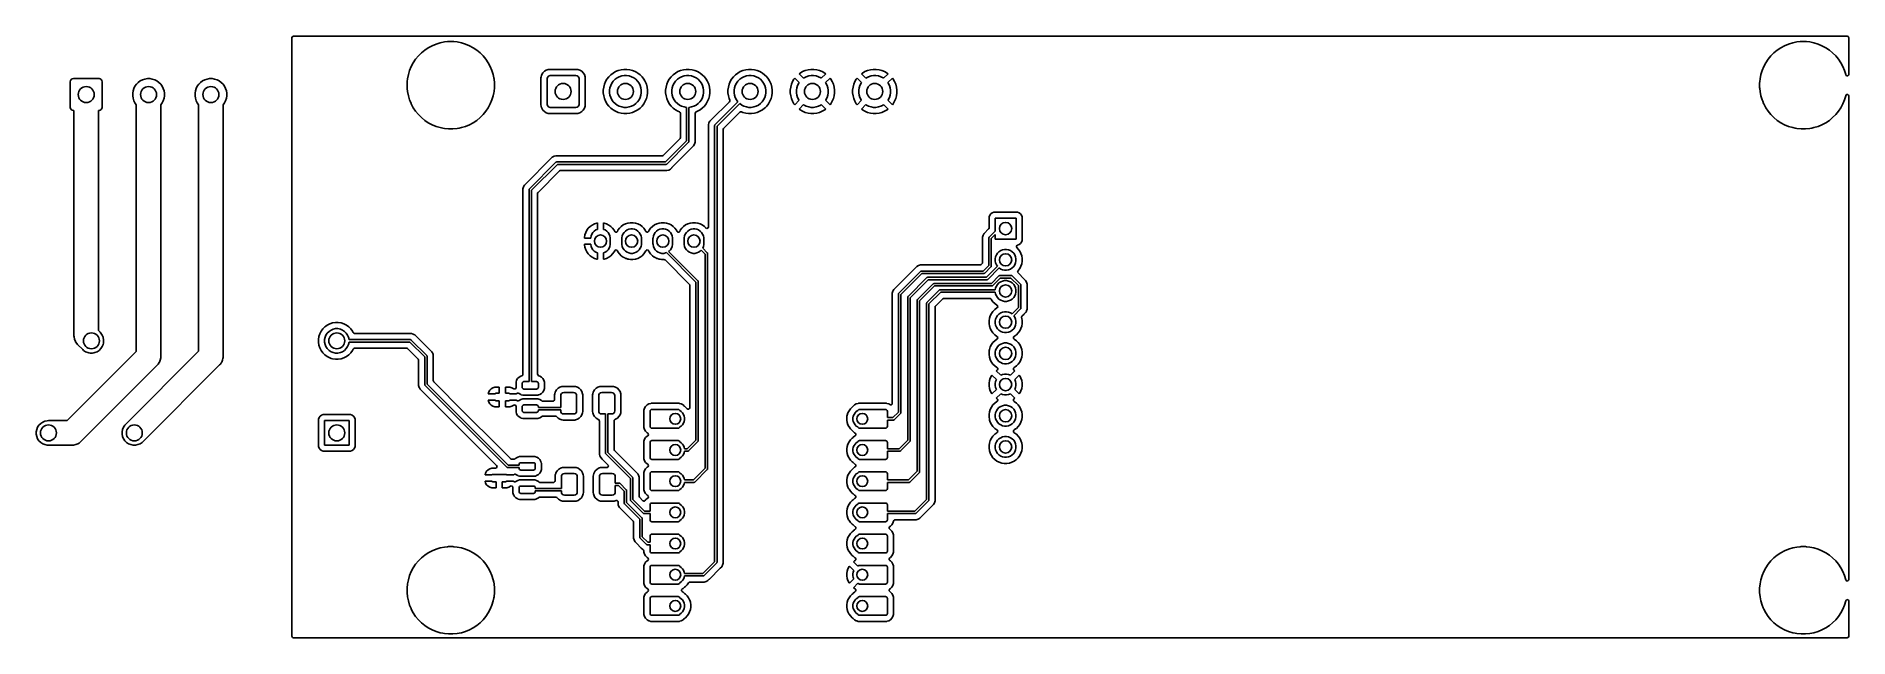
# Model space of a CAD drawing. Extents: x 82 to 229, y -139 to -91.
import ezdxf

# ---------------------------------------------------------------- set-up
doc = ezdxf.new("R2010")
doc.units = 0
doc.layers.add('BLACK', color=7, linetype='CONTINUOUS')

msp = doc.modelspace()

# ---------------------------------------------------------------- linework, layer by layer
at = {"layer": 'BLACK', "linetype": 'CONTINUOUS'}
for p, q in [((102.616, -90.6245), (102.635685, -90.557461)), ((102.616, -94.313154), (102.616, -90.6245)), ((102.635685, -90.557461), (102.688489, -90.511706)), ((102.688489, -90.511706), (102.74, -90.5005)), ((102.74, -90.5005), (229.3755, -90.5005)), ((113.727496, -91.431611), (113.436754, -91.625879)), ((113.727514, -91.4316), (113.727496, -91.431611)), ((114.035896, -91.266766), (113.727514, -91.4316)), ((114.035901, -91.266764), (114.035896, -91.266766)), ((114.358974, -91.132942), (114.035901, -91.266764)), ((114.693619, -91.031429), (114.358974, -91.132942)), ((114.69363, -91.031426), (114.693619, -91.031429)), ((115.036575, -90.963212), (114.69363, -91.031426)), ((115.036592, -90.963209), (115.036575, -90.963212)), ((115.306132, -90.936662), (115.036592, -90.963209)), ((115.384589, -90.928935), (115.306132, -90.936662)), ((115.734281, -90.928935), (115.384589, -90.928935)), ((115.819113, -90.93729), (115.734281, -90.928935)), ((116.082277, -90.963209), (115.819113, -90.93729)), ((116.082294, -90.963212), (116.082277, -90.963209)), ((116.425239, -91.031426), (116.082294, -90.963212)), ((116.42525, -91.031429), (116.425239, -91.031426)), ((116.759895, -91.132942), (116.42525, -91.031429)), ((117.082968, -91.266764), (116.759895, -91.132942)), ((117.082973, -91.266766), (117.082968, -91.266764)), ((117.391355, -91.4316), (117.082973, -91.266766)), ((117.391362, -91.431604), (117.391355, -91.4316)), ((117.391367, -91.431607), (117.391362, -91.431604)), ((117.682124, -91.625885), (117.391367, -91.431607)), ((223.963496, -91.431611), (223.672754, -91.625879)), ((223.963514, -91.4316), (223.963496, -91.431611)), ((224.271896, -91.266766), (223.963514, -91.4316)), ((224.271901, -91.266764), (224.271896, -91.266766)), ((224.594974, -91.132942), (224.271901, -91.266764)), ((224.929619, -91.031429), (224.594974, -91.132942)), ((224.92963, -91.031426), (224.929619, -91.031429)), ((225.272575, -90.963212), (224.92963, -91.031426)), ((225.272592, -90.963209), (225.272575, -90.963212)), ((225.542132, -90.936662), (225.272592, -90.963209)), ((225.620589, -90.928935), (225.542132, -90.936662)), ((225.970281, -90.928935), (225.620589, -90.928935)), ((226.055113, -90.93729), (225.970281, -90.928935)), ((226.318277, -90.963209), (226.055113, -90.93729)), ((226.318294, -90.963212), (226.318277, -90.963209)), ((226.661239, -91.031426), (226.318294, -90.963212)), ((226.66125, -91.031429), (226.661239, -91.031426)), ((226.995895, -91.132942), (226.66125, -91.031429)), ((227.318968, -91.266764), (226.995895, -91.132942)), ((227.318973, -91.266766), (227.318968, -91.266764)), ((227.627355, -91.4316), (227.318973, -91.266766)), ((227.627362, -91.431604), (227.627355, -91.4316)), ((227.627367, -91.431607), (227.627362, -91.431604)), ((227.918124, -91.625885), (227.627367, -91.431607)), ((229.3755, -90.5005), (229.442539, -90.520185)), ((229.442539, -90.520185), (229.488294, -90.572989)), ((229.488294, -90.572989), (229.4995, -90.6245)), ((229.4995, -90.6245), (229.4995, -93.60743)), ((112.338199, -92.964466), (112.204377, -93.287539)), ((112.338201, -92.964461), (112.338199, -92.964466)), ((112.503035, -92.656079), (112.338201, -92.964461)), ((112.503046, -92.656061), (112.503035, -92.656079)), ((112.697314, -92.365319), (112.503046, -92.656061)), ((112.697324, -92.365305), (112.697314, -92.365319)), ((112.919166, -92.09499), (112.697324, -92.365305)), ((113.166425, -91.847731), (112.919166, -92.09499)), ((113.43674, -91.625889), (113.166425, -91.847731)), ((113.436754, -91.625879), (113.43674, -91.625889)), ((117.682128, -91.625888), (117.682124, -91.625885)), ((117.682129, -91.625889), (117.682128, -91.625888)), ((117.952444, -91.847731), (117.682129, -91.625889)), ((118.199703, -92.09499), (117.952444, -91.847731)), ((118.199707, -92.094995), (118.199703, -92.09499)), ((118.199708, -92.094996), (118.199707, -92.094995)), ((118.42155, -92.365311), (118.199708, -92.094996)), ((118.615828, -92.656068), (118.42155, -92.365311)), ((118.780672, -92.964469), (118.615828, -92.656068)), ((118.914493, -93.287541), (118.780672, -92.964469)), ((222.574199, -92.964466), (222.440377, -93.287539)), ((222.574201, -92.964461), (222.574199, -92.964466)), ((222.739035, -92.656079), (222.574201, -92.964461)), ((222.739046, -92.656061), (222.739035, -92.656079)), ((222.933314, -92.365319), (222.739046, -92.656061)), ((222.933324, -92.365305), (222.933314, -92.365319)), ((223.155166, -92.09499), (222.933324, -92.365305)), ((223.402425, -91.847731), (223.155166, -92.09499)), ((223.67274, -91.625889), (223.402425, -91.847731)), ((223.672754, -91.625879), (223.67274, -91.625889)), ((227.918128, -91.625888), (227.918124, -91.625885)), ((227.918129, -91.625889), (227.918128, -91.625888)), ((228.188444, -91.847731), (227.918129, -91.625889)), ((228.435703, -92.09499), (228.188444, -91.847731)), ((228.435707, -92.094995), (228.435703, -92.09499)), ((228.435708, -92.094996), (228.435707, -92.094995)), ((228.65755, -92.365311), (228.435708, -92.094996)), ((228.851828, -92.656068), (228.65755, -92.365311)), ((229.016672, -92.964469), (228.851828, -92.656068)), ((229.150493, -93.287541), (229.016672, -92.964469)), ((84.552, -94.2), (84.57103, -94.104329)), ((84.552, -96.3), (84.552, -94.2)), ((84.57103, -94.104329), (84.625223, -94.023223)), ((84.625223, -94.023223), (84.706329, -93.96903)), ((84.706329, -93.96903), (84.802, -93.95)), ((84.802, -93.95), (86.902, -93.95)), ((86.902, -93.95), (86.997671, -93.96903)), ((86.997671, -93.96903), (87.078777, -94.023223)), ((87.078777, -94.023223), (87.13297, -94.104329)), ((87.13297, -94.104329), (87.152, -94.2)), ((87.152, -94.2), (87.152, -96.3)), ((89.823568, -94.570752), (89.943472, -94.405718)), ((89.943472, -94.405718), (90.087718, -94.261472)), ((90.087718, -94.261472), (90.252752, -94.141568)), ((90.252752, -94.141568), (90.434512, -94.048957)), ((90.434512, -94.048957), (90.628521, -93.985919)), ((90.628521, -93.985919), (90.830003, -93.954007)), ((90.830003, -93.954007), (91.033997, -93.954007)), ((91.033997, -93.954007), (91.235479, -93.985919)), ((91.235479, -93.985919), (91.429488, -94.048957)), ((91.429488, -94.048957), (91.611248, -94.141568)), ((91.611248, -94.141568), (91.776282, -94.261472)), ((91.776282, -94.261472), (91.920528, -94.405718)), ((91.920528, -94.405718), (92.040432, -94.570752)), ((94.903568, -94.570752), (95.023472, -94.405718)), ((95.023472, -94.405718), (95.167718, -94.261472)), ((95.167718, -94.261472), (95.332752, -94.141568)), ((95.332752, -94.141568), (95.514512, -94.048957)), ((95.514512, -94.048957), (95.708521, -93.985919)), ((95.708521, -93.985919), (95.910003, -93.954007)), ((95.910003, -93.954007), (96.113997, -93.954007)), ((96.113997, -93.954007), (96.315479, -93.985919)), ((96.315479, -93.985919), (96.509488, -94.048957)), ((96.509488, -94.048957), (96.691248, -94.141568)), ((96.691248, -94.141568), (96.856282, -94.261472)), ((96.856282, -94.261472), (97.000528, -94.405718)), ((97.000528, -94.405718), (97.120432, -94.570752)), ((102.616, -115.195402), (102.616, -94.313154)), ((112.011716, -94.197954), (112.00037, -94.313154)), ((112.00037, -94.313154), (112.00037, -94.344568)), ((112.00037, -94.344568), (112.00037, -94.662846)), ((112.034644, -93.965157), (112.011716, -94.197954)), ((112.034647, -93.96514), (112.034644, -93.965157)), ((112.102861, -93.622195), (112.034647, -93.96514)), ((112.102864, -93.622184), (112.102861, -93.622195)), ((112.204377, -93.287539), (112.102864, -93.622184)), ((119.016003, -93.622175), (118.914493, -93.287541)), ((119.016004, -93.622181), (119.016003, -93.622175)), ((119.016005, -93.622184), (119.016004, -93.622181)), ((119.016008, -93.622195), (119.016005, -93.622184)), ((119.070466, -93.895983), (119.016008, -93.622195)), ((119.073707, -93.912275), (119.070466, -93.895983)), ((119.084224, -93.965147), (119.073707, -93.912275)), ((119.1185, -94.313154), (119.084224, -93.965147)), ((119.1185, -94.662846), (119.1185, -94.313154)), ((122.924, -93.793204), (122.9135, -93.895983)), ((122.9135, -93.895983), (122.9135, -96.096001)), ((122.924001, -93.793204), (122.924, -93.793204)), ((122.954507, -93.701143), (122.924001, -93.793203)), ((122.924001, -93.793203), (122.924001, -93.793204)), ((122.979185, -93.626668), (122.954507, -93.701143)), ((122.979187, -93.626663), (122.979185, -93.626668)), ((123.071289, -93.477342), (122.979187, -93.626663)), ((123.195342, -93.353289), (123.071289, -93.477342)), ((123.344663, -93.261187), (123.195342, -93.353289)), ((123.344668, -93.261185), (123.344663, -93.261187)), ((123.5112, -93.206001), (123.344668, -93.261185)), ((123.414, -93.946), (123.43303, -93.850329)), ((123.414, -96.046), (123.414, -93.946)), ((123.43303, -93.850329), (123.487223, -93.769223)), ((123.487223, -93.769223), (123.568329, -93.71503)), ((123.511203, -93.206), (123.5112, -93.206001)), ((123.613981, -93.195501), (123.511203, -93.206)), ((123.568329, -93.71503), (123.664, -93.696)), ((123.613998, -93.1955), (123.613981, -93.195501)), ((125.81401, -93.1955), (123.613998, -93.1955)), ((123.664, -93.696), (125.764, -93.696)), ((125.764, -93.696), (125.859671, -93.71503)), ((125.916795, -93.206), (125.81401, -93.1955)), ((125.859671, -93.71503), (125.940777, -93.769223)), ((125.916797, -93.206001), (125.916795, -93.206)), ((126.083334, -93.261186), (125.916797, -93.206001)), ((125.940777, -93.769223), (125.99497, -93.850329)), ((125.99497, -93.850329), (126.014, -93.946)), ((126.014, -93.946), (126.014, -96.046)), ((126.232656, -93.353288), (126.083334, -93.261186)), ((126.356712, -93.477344), (126.232656, -93.353288)), ((126.448814, -93.626666), (126.356712, -93.477344)), ((126.503999, -93.793203), (126.448814, -93.626666)), ((126.514499, -93.895992), (126.503999, -93.793203)), ((126.514499, -94.877995), (126.514499, -93.895992)), ((128.085394, -94.416006), (128.024306, -94.643989)), ((128.175714, -94.197954), (128.085394, -94.416006)), ((128.175719, -94.197943), (128.175714, -94.197954)), ((128.286014, -94.006909), (128.175719, -94.197943)), ((128.293727, -93.99355), (128.286014, -94.006909)), ((128.29373, -93.993545), (128.293727, -93.993549)), ((128.293727, -93.993549), (128.293727, -93.99355)), ((128.437406, -93.806302), (128.29373, -93.993545)), ((128.437412, -93.806295), (128.437406, -93.806302)), ((128.604295, -93.639412), (128.437412, -93.806295)), ((128.529919, -94.692521), (128.592957, -94.498512)), ((128.592957, -94.498512), (128.685568, -94.316752)), ((128.604302, -93.639406), (128.604295, -93.639412)), ((128.791545, -93.49573), (128.604302, -93.639406)), ((128.685568, -94.316752), (128.805472, -94.151718)), ((128.995943, -93.377719), (128.791545, -93.49573)), ((128.805472, -94.151718), (128.949718, -94.007472)), ((128.949718, -94.007472), (129.114752, -93.887568)), ((128.995954, -93.377714), (128.995943, -93.377719)), ((129.214006, -93.287394), (128.995954, -93.377714)), ((129.114752, -93.887568), (129.296512, -93.794957)), ((129.441989, -93.226306), (129.214006, -93.287394)), ((129.296512, -93.794957), (129.490521, -93.731919)), ((129.675979, -93.195501), (129.441989, -93.226306)), ((129.490521, -93.731919), (129.692003, -93.700007)), ((129.675983, -93.1955), (129.675979, -93.195501)), ((129.675989, -93.1955), (129.675983, -93.1955)), ((129.912011, -93.1955), (129.675989, -93.1955)), ((129.692003, -93.700007), (129.895997, -93.700007)), ((129.895997, -93.700007), (130.097479, -93.731919)), ((129.912017, -93.1955), (129.912011, -93.1955)), ((129.91202, -93.195501), (129.912017, -93.1955)), ((130.14601, -93.226306), (129.91202, -93.195501)), ((130.097479, -93.731919), (130.291488, -93.794957)), ((130.373993, -93.287394), (130.14601, -93.226306)), ((130.291488, -93.794957), (130.473248, -93.887568)), ((130.592045, -93.377714), (130.373993, -93.287394)), ((130.473248, -93.887568), (130.638282, -94.007472)), ((130.592056, -93.377719), (130.592045, -93.377714)), ((130.714957, -93.448677), (130.592056, -93.377719)), ((130.638282, -94.007472), (130.782528, -94.151718)), ((130.79645, -93.495727), (130.714957, -93.448677)), ((130.782528, -94.151718), (130.902432, -94.316752)), ((130.796453, -93.495729), (130.79645, -93.495727)), ((130.796454, -93.49573), (130.796453, -93.495729)), ((130.983697, -93.639406), (130.796454, -93.49573)), ((130.902432, -94.316752), (130.995043, -94.498512)), ((130.983704, -93.639412), (130.983697, -93.639406)), ((131.150587, -93.806295), (130.983704, -93.639412)), ((130.995043, -94.498512), (131.058081, -94.692521)), ((131.150592, -93.806301), (131.150587, -93.806295)), ((131.294273, -93.99355), (131.150592, -93.806301)), ((131.370118, -94.124918), (131.294273, -93.99355)), ((131.41228, -94.197943), (131.370118, -94.124918)), ((131.412282, -94.197948), (131.41228, -94.197943)), ((131.412284, -94.197951), (131.412282, -94.197948)), ((131.502606, -94.416007), (131.412284, -94.197951)), ((131.563693, -94.643986), (131.502606, -94.416007)), ((133.165394, -94.416006), (133.104306, -94.643989)), ((133.255714, -94.197954), (133.165394, -94.416006)), ((133.255719, -94.197943), (133.255714, -94.197954)), ((133.366014, -94.006909), (133.255719, -94.197943)), ((133.373727, -93.99355), (133.366014, -94.006909)), ((133.37373, -93.993545), (133.373727, -93.993549)), ((133.373727, -93.993549), (133.373727, -93.99355)), ((133.517406, -93.806302), (133.37373, -93.993545)), ((133.517412, -93.806295), (133.517406, -93.806302)), ((133.684295, -93.639412), (133.517412, -93.806295)), ((133.609919, -94.692521), (133.672957, -94.498512)), ((133.672957, -94.498512), (133.765568, -94.316752)), ((133.684302, -93.639406), (133.684295, -93.639412)), ((133.871545, -93.49573), (133.684302, -93.639406)), ((133.765568, -94.316752), (133.885472, -94.151718)), ((134.075943, -93.377719), (133.871545, -93.49573)), ((133.885472, -94.151718), (134.029718, -94.007472)), ((134.029718, -94.007472), (134.194752, -93.887568)), ((134.075954, -93.377714), (134.075943, -93.377719)), ((134.294006, -93.287394), (134.075954, -93.377714)), ((134.194752, -93.887568), (134.376512, -93.794957)), ((134.521989, -93.226306), (134.294006, -93.287394)), ((134.376512, -93.794957), (134.570521, -93.731919)), ((134.755979, -93.195501), (134.521989, -93.226306)), ((134.570521, -93.731919), (134.772003, -93.700007)), ((134.755983, -93.1955), (134.755979, -93.195501)), ((134.755989, -93.1955), (134.755983, -93.1955)), ((134.992011, -93.1955), (134.755989, -93.1955)), ((134.772003, -93.700007), (134.975997, -93.700007)), ((134.975997, -93.700007), (135.177479, -93.731919)), ((134.992017, -93.1955), (134.992011, -93.1955)), ((134.99202, -93.195501), (134.992017, -93.1955)), ((135.22601, -93.226306), (134.99202, -93.195501)), ((135.177479, -93.731919), (135.371488, -93.794957)), ((135.453993, -93.287394), (135.22601, -93.226306)), ((135.371488, -93.794957), (135.553248, -93.887568)), ((135.672045, -93.377714), (135.453993, -93.287394)), ((135.553248, -93.887568), (135.718282, -94.007472)), ((135.672056, -93.377719), (135.672045, -93.377714)), ((135.794957, -93.448677), (135.672056, -93.377719)), ((135.718282, -94.007472), (135.862528, -94.151718)), ((135.87645, -93.495727), (135.794957, -93.448677)), ((135.862528, -94.151718), (135.982432, -94.316752)), ((135.876453, -93.495729), (135.87645, -93.495727)), ((135.876454, -93.49573), (135.876453, -93.495729)), ((136.063697, -93.639406), (135.876454, -93.49573)), ((135.982432, -94.316752), (136.075043, -94.498512)), ((136.063704, -93.639412), (136.063697, -93.639406)), ((136.230587, -93.806295), (136.063704, -93.639412)), ((136.075043, -94.498512), (136.138081, -94.692521)), ((136.230592, -93.806301), (136.230587, -93.806295)), ((136.374273, -93.99355), (136.230592, -93.806301)), ((136.450118, -94.124918), (136.374273, -93.99355)), ((136.49228, -94.197943), (136.450118, -94.124918)), ((136.492282, -94.197948), (136.49228, -94.197943)), ((136.492284, -94.197951), (136.492282, -94.197948)), ((136.582606, -94.416007), (136.492284, -94.197951)), ((136.643693, -94.643986), (136.582606, -94.416007)), ((138.245394, -94.416006), (138.184306, -94.643989)), ((138.335714, -94.197954), (138.245394, -94.416006)), ((138.335719, -94.197943), (138.335714, -94.197954)), ((138.446014, -94.006909), (138.335719, -94.197943)), ((138.453727, -93.99355), (138.446014, -94.006909)), ((138.45373, -93.993545), (138.453727, -93.993549)), ((138.453727, -93.993549), (138.453727, -93.99355)), ((138.597406, -93.806302), (138.45373, -93.993545)), ((138.597412, -93.806295), (138.597406, -93.806302)), ((138.764295, -93.639412), (138.597412, -93.806295)), ((138.689919, -94.692521), (138.752957, -94.498512)), ((138.752957, -94.498512), (138.845568, -94.316752)), ((138.764302, -93.639406), (138.764295, -93.639412)), ((138.951545, -93.49573), (138.764302, -93.639406)), ((138.845568, -94.316752), (138.965472, -94.151718)), ((139.155943, -93.377719), (138.951545, -93.49573)), ((138.965472, -94.151718), (139.109718, -94.007472)), ((139.109718, -94.007472), (139.274752, -93.887568)), ((139.155954, -93.377714), (139.155943, -93.377719)), ((139.374006, -93.287394), (139.155954, -93.377714)), ((139.274752, -93.887568), (139.456512, -93.794957)), ((139.601989, -93.226306), (139.374006, -93.287394)), ((139.456512, -93.794957), (139.650521, -93.731919)), ((139.835979, -93.195501), (139.601989, -93.226306)), ((139.650521, -93.731919), (139.852003, -93.700007)), ((139.835983, -93.1955), (139.835979, -93.195501)), ((139.835989, -93.1955), (139.835983, -93.1955)), ((140.072011, -93.1955), (139.835989, -93.1955)), ((139.852003, -93.700007), (140.055997, -93.700007)), ((140.055997, -93.700007), (140.257479, -93.731919)), ((140.072017, -93.1955), (140.072011, -93.1955)), ((140.07202, -93.195501), (140.072017, -93.1955)), ((140.30601, -93.226306), (140.07202, -93.195501)), ((140.257479, -93.731919), (140.451488, -93.794957)), ((140.533993, -93.287394), (140.30601, -93.226306)), ((140.451488, -93.794957), (140.633248, -93.887568)), ((140.752045, -93.377714), (140.533993, -93.287394)), ((140.633248, -93.887568), (140.798282, -94.007472)), ((140.752056, -93.377719), (140.752045, -93.377714)), ((140.874957, -93.448677), (140.752056, -93.377719)), ((140.798282, -94.007472), (140.942528, -94.151718)), ((140.95645, -93.495727), (140.874957, -93.448677)), ((140.942528, -94.151718), (141.062432, -94.316752)), ((140.956453, -93.495729), (140.95645, -93.495727)), ((140.956454, -93.49573), (140.956453, -93.495729)), ((141.143697, -93.639406), (140.956454, -93.49573)), ((141.062432, -94.316752), (141.155043, -94.498512)), ((141.143704, -93.639412), (141.143697, -93.639406)), ((141.310587, -93.806295), (141.143704, -93.639412)), ((141.155043, -94.498512), (141.218081, -94.692521)), ((141.310592, -93.806301), (141.310587, -93.806295)), ((141.454273, -93.99355), (141.310592, -93.806301)), ((141.530118, -94.124918), (141.454273, -93.99355)), ((141.57228, -94.197943), (141.530118, -94.124918)), ((141.572282, -94.197948), (141.57228, -94.197943)), ((141.572284, -94.197951), (141.572282, -94.197948)), ((141.662606, -94.416007), (141.572284, -94.197951)), ((141.723693, -94.643986), (141.662606, -94.416007)), ((143.32587, -94.416162), (143.264799, -94.644085)), ((143.41616, -94.19818), (143.32587, -94.416162)), ((143.416165, -94.198171), (143.41616, -94.19818)), ((143.534144, -93.993828), (143.416165, -94.198171)), ((143.53415, -93.993818), (143.534144, -93.993828)), ((143.59672, -93.912275), (143.53415, -93.993818)), ((143.596721, -93.912275), (143.59672, -93.912275)), ((143.957393, -94.272947), (143.596721, -93.912275)), ((143.769919, -94.692521), (143.832957, -94.498512)), ((143.832957, -94.498512), (143.925568, -94.316752)), ((143.925568, -94.316752), (143.957393, -94.272947)), ((144.031818, -93.49615), (143.950275, -93.55872)), ((143.950275, -93.55872), (143.950275, -93.558721)), ((143.950275, -93.558721), (144.310947, -93.919393)), ((144.031828, -93.496144), (144.031818, -93.49615)), ((144.236171, -93.378165), (144.031828, -93.496144)), ((144.23618, -93.37816), (144.236171, -93.378165)), ((144.454162, -93.28787), (144.23618, -93.37816)), ((144.310947, -93.919393), (144.354752, -93.887568)), ((144.354752, -93.887568), (144.536512, -93.794957)), ((144.682085, -93.226799), (144.454162, -93.28787)), ((144.536512, -93.794957), (144.730521, -93.731919)), ((144.916014, -93.196), (144.682085, -93.226799)), ((144.730521, -93.731919), (144.932003, -93.700007)), ((145.151985, -93.196), (144.916014, -93.196)), ((144.932003, -93.700007), (145.135997, -93.700007)), ((145.135997, -93.700007), (145.337479, -93.731919)), ((145.385914, -93.226799), (145.151985, -93.196)), ((145.337479, -93.731919), (145.531488, -93.794957)), ((145.613838, -93.28787), (145.385914, -93.226799)), ((145.531488, -93.794957), (145.713248, -93.887568)), ((145.831819, -93.37816), (145.613836, -93.28787)), ((145.613836, -93.28787), (145.613838, -93.28787)), ((145.713248, -93.887568), (145.757051, -93.919393)), ((145.757051, -93.919393), (146.117723, -93.558721)), ((145.831828, -93.378165), (145.831819, -93.37816)), ((146.036171, -93.496144), (145.831828, -93.378165)), ((146.036172, -93.496145), (146.036171, -93.496144)), ((146.117723, -93.558721), (146.036172, -93.496145)), ((146.471277, -93.912275), (146.110605, -94.272946)), ((146.110605, -94.272946), (146.142432, -94.316752)), ((146.142432, -94.316752), (146.235043, -94.498512)), ((146.235043, -94.498512), (146.298081, -94.692521)), ((146.533854, -93.993827), (146.471277, -93.912275)), ((146.533855, -93.993828), (146.533854, -93.993827)), ((146.651834, -94.198171), (146.533855, -93.993828)), ((146.651839, -94.19818), (146.651834, -94.198171)), ((146.742129, -94.416162), (146.651839, -94.19818)), ((146.8032, -94.644085), (146.742129, -94.416162)), ((148.40587, -94.416162), (148.344799, -94.644085)), ((148.49616, -94.19818), (148.40587, -94.416162)), ((148.496165, -94.198171), (148.49616, -94.19818)), ((148.614144, -93.993828), (148.496165, -94.198171)), ((148.61415, -93.993818), (148.614144, -93.993828)), ((148.67672, -93.912275), (148.61415, -93.993818)), ((148.676721, -93.912275), (148.67672, -93.912275)), ((149.037393, -94.272947), (148.676721, -93.912275)), ((148.849919, -94.692521), (148.912957, -94.498512)), ((148.912957, -94.498512), (149.005568, -94.316752)), ((149.005568, -94.316752), (149.037393, -94.272947)), ((149.111818, -93.49615), (149.030275, -93.55872)), ((149.030275, -93.55872), (149.030275, -93.558721)), ((149.030275, -93.558721), (149.390947, -93.919393)), ((149.111828, -93.496144), (149.111818, -93.49615)), ((149.316171, -93.378165), (149.111828, -93.496144)), ((149.31618, -93.37816), (149.316171, -93.378165)), ((149.534162, -93.28787), (149.31618, -93.37816)), ((149.390947, -93.919393), (149.434752, -93.887568)), ((149.434752, -93.887568), (149.616512, -93.794957)), ((149.762085, -93.226799), (149.534162, -93.28787)), ((149.616512, -93.794957), (149.810521, -93.731919)), ((149.996014, -93.196), (149.762085, -93.226799)), ((149.810521, -93.731919), (150.012003, -93.700007)), ((150.231985, -93.196), (149.996014, -93.196)), ((150.012003, -93.700007), (150.215997, -93.700007)), ((150.215997, -93.700007), (150.417479, -93.731919)), ((150.465914, -93.226799), (150.231985, -93.196)), ((150.417479, -93.731919), (150.611488, -93.794957)), ((150.693838, -93.28787), (150.465914, -93.226799)), ((150.611488, -93.794957), (150.793248, -93.887568)), ((150.911819, -93.37816), (150.693836, -93.28787)), ((150.693836, -93.28787), (150.693838, -93.28787)), ((150.793248, -93.887568), (150.837051, -93.919393)), ((150.837051, -93.919393), (151.197723, -93.558721)), ((150.911828, -93.378165), (150.911819, -93.37816)), ((151.116171, -93.496144), (150.911828, -93.378165)), ((151.116172, -93.496145), (151.116171, -93.496144)), ((151.197723, -93.558721), (151.116172, -93.496145)), ((151.551277, -93.912275), (151.190605, -94.272946)), ((151.190605, -94.272946), (151.222432, -94.316752)), ((151.222432, -94.316752), (151.315043, -94.498512)), ((151.315043, -94.498512), (151.378081, -94.692521)), ((151.613854, -93.993827), (151.551277, -93.912275)), ((151.613855, -93.993828), (151.613854, -93.993827)), ((151.731834, -94.198171), (151.613855, -93.993828)), ((151.731839, -94.19818), (151.731834, -94.198171)), ((151.822129, -94.416162), (151.731839, -94.19818)), ((151.8832, -94.644085), (151.822129, -94.416162)), ((222.247716, -94.197954), (222.23637, -94.313154)), ((222.23637, -94.313154), (222.23637, -94.344568)), ((222.23637, -94.344568), (222.23637, -94.662846)), ((222.270644, -93.965157), (222.247716, -94.197954)), ((222.270647, -93.96514), (222.270644, -93.965157)), ((222.338861, -93.622195), (222.270647, -93.96514)), ((222.338864, -93.622184), (222.338861, -93.622195)), ((222.440377, -93.287539), (222.338864, -93.622184)), ((229.252003, -93.622175), (229.150493, -93.287541)), ((229.252004, -93.622181), (229.252003, -93.622175)), ((229.252005, -93.622184), (229.252004, -93.622181)), ((229.252007, -93.622192), (229.252005, -93.622184)), ((229.253883, -93.631622), (229.252007, -93.622192)), ((229.256523, -93.642365), (229.253883, -93.631622)), ((229.294297, -93.701143), (229.256523, -93.642365)), ((229.357853, -93.730168), (229.294297, -93.701143)), ((229.427011, -93.720224), (229.357853, -93.730168)), ((229.479815, -93.674469), (229.427011, -93.720224)), ((229.4995, -93.60743), (229.479815, -93.674469)), ((89.636007, -95.148003), (89.667919, -94.946521)), ((89.636007, -95.351997), (89.636007, -95.148003)), ((89.667919, -95.553479), (89.636007, -95.351997)), ((89.667919, -94.946521), (89.730957, -94.752512)), ((89.730957, -95.747488), (89.667919, -95.553479)), ((89.730957, -94.752512), (89.823568, -94.570752)), ((89.823568, -95.929248), (89.730957, -95.747488)), ((89.932, -96.078492), (89.823568, -95.929248)), ((92.040432, -95.929248), (91.932, -96.078492)), ((92.040432, -94.570752), (92.133043, -94.752512)), ((92.133043, -95.747488), (92.040432, -95.929248)), ((92.133043, -94.752512), (92.196081, -94.946521)), ((92.196081, -95.553479), (92.133043, -95.747488)), ((92.196081, -94.946521), (92.227993, -95.148003)), ((92.227993, -95.351997), (92.196081, -95.553479)), ((92.227993, -95.148003), (92.227993, -95.351997)), ((94.716007, -95.148003), (94.747919, -94.946521)), ((94.716007, -95.351997), (94.716007, -95.148003)), ((94.747919, -95.553479), (94.716007, -95.351997)), ((94.747919, -94.946521), (94.810957, -94.752512)), ((94.810957, -95.747488), (94.747919, -95.553479)), ((94.810957, -94.752512), (94.903568, -94.570752)), ((94.903568, -95.929248), (94.810957, -95.747488)), ((95.012, -96.078492), (94.903568, -95.929248)), ((97.120432, -95.929248), (97.012, -96.078492)), ((97.120432, -94.570752), (97.213043, -94.752512)), ((97.213043, -95.747488), (97.120432, -95.929248)), ((97.213043, -94.752512), (97.276081, -94.946521)), ((97.276081, -95.553479), (97.213043, -95.747488)), ((97.276081, -94.946521), (97.307993, -95.148003)), ((97.307993, -95.351997), (97.276081, -95.553479)), ((97.307993, -95.148003), (97.307993, -95.351997)), ((112.00037, -94.662846), (112.010673, -94.767455)), ((112.010673, -94.767455), (112.034644, -95.010842)), ((112.034644, -95.010842), (112.034647, -95.010859)), ((112.034647, -95.010859), (112.102861, -95.353804)), ((112.102861, -95.353804), (112.102864, -95.353815)), ((112.102864, -95.353815), (112.204377, -95.68846)), ((112.204377, -95.68846), (112.248022, -95.793828)), ((112.248022, -95.793828), (112.320282, -95.968279)), ((112.320282, -95.968279), (112.338199, -96.011533)), ((112.338199, -96.011533), (112.338201, -96.011538)), ((112.338201, -96.011538), (112.503035, -96.31992)), ((118.615828, -96.319932), (118.780672, -96.011531)), ((118.780672, -96.011531), (118.914493, -95.688459)), ((118.914493, -95.688459), (119.016003, -95.353825)), ((119.016003, -95.353825), (119.016005, -95.353815)), ((119.016005, -95.353815), (119.016008, -95.353804)), ((119.016008, -95.353804), (119.063703, -95.11402)), ((119.063703, -95.11402), (119.084224, -95.010853)), ((119.084224, -95.010853), (119.1185, -94.662846)), ((126.5145, -96.096009), (126.514499, -94.877995)), ((127.993501, -94.877979), (127.9935, -94.877995)), ((127.9935, -94.877995), (127.9935, -95.114004)), ((127.9935, -95.114004), (127.993501, -95.11402)), ((128.024306, -94.643989), (127.993501, -94.877979)), ((127.993501, -95.11402), (128.024293, -95.347914)), ((128.024293, -95.347914), (128.024307, -95.348014)), ((128.024307, -95.348014), (128.025861, -95.353815)), ((128.025861, -95.353815), (128.085394, -95.575993)), ((128.085394, -95.575993), (128.175714, -95.794045)), ((128.175714, -95.794045), (128.175719, -95.794056)), ((128.175719, -95.794056), (128.246677, -95.916957)), ((128.246677, -95.916957), (128.293727, -95.99845)), ((128.293727, -95.99845), (128.293729, -95.998453)), ((128.293729, -95.998453), (128.29373, -95.998454)), ((128.29373, -95.998454), (128.437406, -96.185697)), ((128.498007, -94.894003), (128.529919, -94.692521)), ((128.498007, -95.097997), (128.498007, -94.894003)), ((128.529919, -95.299479), (128.498007, -95.097997)), ((128.592957, -95.493488), (128.529919, -95.299479)), ((128.685568, -95.675248), (128.592957, -95.493488)), ((128.805472, -95.840282), (128.685568, -95.675248)), ((128.949718, -95.984528), (128.805472, -95.840282)), ((129.114752, -96.104432), (128.949718, -95.984528)), ((130.638282, -95.984528), (130.473248, -96.104432)), ((130.782528, -95.840282), (130.638282, -95.984528)), ((130.902432, -95.675248), (130.782528, -95.840282)), ((130.995043, -95.493488), (130.902432, -95.675248)), ((131.058081, -95.299479), (130.995043, -95.493488)), ((131.058081, -94.692521), (131.089993, -94.894003)), ((131.089993, -95.097997), (131.058081, -95.299479)), ((131.089993, -94.894003), (131.089993, -95.097997)), ((131.150592, -96.185699), (131.294273, -95.99845)), ((131.294273, -95.99845), (131.412284, -95.794049)), ((131.412284, -95.794049), (131.502606, -95.575993)), ((131.502606, -95.575993), (131.563693, -95.348014)), ((131.5945, -94.877989), (131.563693, -94.643986)), ((131.563693, -95.348014), (131.5945, -95.114011)), ((131.5945, -95.114011), (131.5945, -94.877989)), ((133.073501, -94.877979), (133.0735, -94.877995)), ((133.0735, -94.877995), (133.0735, -95.114004)), ((133.0735, -95.114004), (133.073501, -95.11402)), ((133.104306, -94.643989), (133.073501, -94.877979)), ((133.073501, -95.11402), (133.104293, -95.347914)), ((133.104293, -95.347914), (133.104307, -95.348014)), ((133.104307, -95.348014), (133.105861, -95.353815)), ((133.105861, -95.353815), (133.165394, -95.575993)), ((133.165394, -95.575993), (133.255714, -95.794045)), ((133.255714, -95.794045), (133.255719, -95.794056)), ((133.255719, -95.794056), (133.326677, -95.916957)), ((133.326677, -95.916957), (133.373727, -95.99845)), ((133.373727, -95.99845), (133.373729, -95.998453)), ((133.373729, -95.998453), (133.37373, -95.998454)), ((133.37373, -95.998454), (133.517406, -96.185697)), ((133.578007, -94.894003), (133.609919, -94.692521)), ((133.578007, -95.097997), (133.578007, -94.894003)), ((133.609919, -95.299479), (133.578007, -95.097997)), ((133.672957, -95.493488), (133.609919, -95.299479)), ((133.765568, -95.675248), (133.672957, -95.493488)), ((133.885472, -95.840282), (133.765568, -95.675248)), ((134.029718, -95.984528), (133.885472, -95.840282)), ((134.194752, -96.104432), (134.029718, -95.984528)), ((135.718282, -95.984528), (135.553248, -96.104432)), ((135.862528, -95.840282), (135.718282, -95.984528)), ((135.982432, -95.675248), (135.862528, -95.840282)), ((136.075043, -95.493488), (135.982432, -95.675248)), ((136.138081, -95.299479), (136.075043, -95.493488)), ((136.138081, -94.692521), (136.169993, -94.894003)), ((136.169993, -95.097997), (136.138081, -95.299479)), ((136.169993, -94.894003), (136.169993, -95.097997)), ((136.230592, -96.185699), (136.374273, -95.99845)), ((136.374273, -95.99845), (136.492284, -95.794049)), ((136.492284, -95.794049), (136.582606, -95.575993)), ((136.582606, -95.575993), (136.643693, -95.348014)), ((136.6745, -94.877989), (136.643693, -94.643986)), ((136.643693, -95.348014), (136.6745, -95.114011)), ((136.6745, -95.114011), (136.6745, -94.877989)), ((138.268634, -95.832128), (136.791286, -97.309478)), ((137.089289, -97.719289), (138.966884, -95.841694)), ((139.108305, -95.983115), (137.26, -97.831421)), ((138.153501, -94.877979), (138.1535, -94.877995)), ((138.1535, -94.877995), (138.1535, -95.114004)), ((138.1535, -95.114004), (138.153501, -95.11402)), ((138.184306, -94.643989), (138.153501, -94.877979)), ((138.153501, -95.11402), (138.184306, -95.34801)), ((138.184306, -95.34801), (138.245395, -95.575997)), ((138.245395, -95.575997), (138.295514, -95.696994)), ((138.271708, -95.828943), (138.268634, -95.832128)), ((138.302983, -95.766464), (138.271708, -95.828943)), ((138.295514, -95.696994), (138.302983, -95.766464)), ((138.658007, -94.894003), (138.689919, -94.692521)), ((138.658007, -95.097997), (138.658007, -94.894003)), ((138.689919, -95.299479), (138.658007, -95.097997)), ((138.752957, -95.493488), (138.689919, -95.299479)), ((138.845568, -95.675248), (138.752957, -95.493488)), ((138.965472, -95.840282), (138.845568, -95.675248)), ((138.966884, -95.841694), (138.965472, -95.840282)), ((139.109718, -95.984528), (139.108305, -95.983115)), ((139.274752, -96.104432), (139.109718, -95.984528)), ((140.798282, -95.984528), (140.633248, -96.104432)), ((140.942528, -95.840282), (140.798282, -95.984528)), ((141.062432, -95.675248), (140.942528, -95.840282)), ((141.155043, -95.493488), (141.062432, -95.675248)), ((141.218081, -95.299479), (141.155043, -95.493488)), ((141.218081, -94.692521), (141.249993, -94.894003)), ((141.249993, -95.097997), (141.218081, -95.299479)), ((141.249993, -94.894003), (141.249993, -95.097997)), ((141.310592, -96.185699), (141.454273, -95.99845)), ((141.454273, -95.99845), (141.572284, -95.794049)), ((141.572284, -95.794049), (141.662606, -95.575993)), ((141.662606, -95.575993), (141.723693, -95.348014)), ((141.7545, -94.877989), (141.723693, -94.643986)), ((141.723693, -95.348014), (141.7545, -95.114011)), ((141.7545, -94.878014), (141.7545, -94.877989)), ((141.7545, -95.114011), (141.7545, -94.878014)), ((143.264799, -94.644085), (143.234, -94.878014)), ((143.234, -94.878014), (143.234, -95.113985)), ((143.234, -95.113985), (143.264799, -95.347914)), ((143.264799, -95.347914), (143.32587, -95.575837)), ((143.32587, -95.575837), (143.41616, -95.793819)), ((143.41616, -95.793819), (143.416165, -95.793828)), ((143.416165, -95.793828), (143.534144, -95.998171)), ((143.534144, -95.998171), (143.534145, -95.998172)), ((143.534145, -95.998172), (143.596721, -96.079723)), ((143.596721, -96.079723), (143.957392, -95.719051)), ((143.738007, -94.894003), (143.769919, -94.692521)), ((143.738007, -95.097997), (143.738007, -94.894003)), ((143.769919, -95.299479), (143.738007, -95.097997)), ((143.832957, -95.493488), (143.769919, -95.299479)), ((143.925568, -95.675248), (143.832957, -95.493488)), ((143.957392, -95.719051), (143.925568, -95.675248)), ((146.142432, -95.675248), (146.110605, -95.719052)), ((146.110605, -95.719052), (146.471276, -96.079723)), ((146.235043, -95.493488), (146.142432, -95.675248)), ((146.298081, -95.299479), (146.235043, -95.493488)), ((146.298081, -94.692521), (146.329993, -94.894003)), ((146.329993, -95.097997), (146.298081, -95.299479)), ((146.329993, -94.894003), (146.329993, -95.097997)), ((146.471279, -96.079723), (146.53385, -95.998181)), ((146.53385, -95.998181), (146.651834, -95.793828)), ((146.651834, -95.793828), (146.651839, -95.793819)), ((146.651839, -95.793819), (146.742129, -95.575837)), ((146.742129, -95.575837), (146.8032, -95.347914)), ((146.833999, -94.878014), (146.8032, -94.644085)), ((146.8032, -95.347914), (146.833999, -95.113985)), ((146.834, -94.878028), (146.833999, -94.878014)), ((146.833999, -95.113985), (146.834, -95.113971)), ((146.834, -95.113971), (146.834, -94.878028)), ((148.344799, -94.644085), (148.314, -94.878014)), ((148.314, -94.878014), (148.314, -95.113985)), ((148.314, -95.113985), (148.344799, -95.347914)), ((148.344799, -95.347914), (148.40587, -95.575837)), ((148.40587, -95.575837), (148.49616, -95.793819)), ((148.49616, -95.793819), (148.496165, -95.793828)), ((148.496165, -95.793828), (148.614144, -95.998171)), ((148.614144, -95.998171), (148.614145, -95.998172)), ((148.614145, -95.998172), (148.676721, -96.079723)), ((148.676721, -96.079723), (149.037392, -95.719051)), ((148.818007, -94.894003), (148.849919, -94.692521)), ((148.818007, -95.097997), (148.818007, -94.894003)), ((148.849919, -95.299479), (148.818007, -95.097997)), ((148.912957, -95.493488), (148.849919, -95.299479)), ((149.005568, -95.675248), (148.912957, -95.493488)), ((149.037392, -95.719051), (149.005568, -95.675248)), ((151.222432, -95.675248), (151.190605, -95.719052)), ((151.190605, -95.719052), (151.551276, -96.079723)), ((151.315043, -95.493488), (151.222432, -95.675248)), ((151.378081, -95.299479), (151.315043, -95.493488)), ((151.378081, -94.692521), (151.409993, -94.894003)), ((151.409993, -95.097997), (151.378081, -95.299479)), ((151.409993, -94.894003), (151.409993, -95.097997)), ((151.551279, -96.079723), (151.61385, -95.998181)), ((151.61385, -95.998181), (151.731834, -95.793828)), ((151.731834, -95.793828), (151.731839, -95.793819)), ((151.731839, -95.793819), (151.822129, -95.575837)), ((151.822129, -95.575837), (151.8832, -95.347914)), ((151.913999, -94.878014), (151.8832, -94.644085)), ((151.8832, -95.347914), (151.913999, -95.113985)), ((151.914, -94.878028), (151.913999, -94.878014)), ((151.913999, -95.113985), (151.914, -95.113971)), ((151.914, -95.113971), (151.914, -94.878028)), ((222.23637, -94.662846), (222.246673, -94.767455)), ((222.246673, -94.767455), (222.270644, -95.010842)), ((222.270644, -95.010842), (222.270647, -95.010859)), ((222.270647, -95.010859), (222.338861, -95.353804)), ((222.338861, -95.353804), (222.338864, -95.353815)), ((222.338864, -95.353815), (222.440377, -95.68846)), ((222.440377, -95.68846), (222.484022, -95.793828)), ((222.484022, -95.793828), (222.556282, -95.968279)), ((222.556282, -95.968279), (222.574199, -96.011533)), ((222.574199, -96.011533), (222.574201, -96.011538)), ((222.574201, -96.011538), (222.739035, -96.31992)), ((228.851828, -96.319932), (229.016672, -96.011531)), ((229.016672, -96.011531), (229.150493, -95.688459)), ((229.150493, -95.688459), (229.252003, -95.353825)), ((229.252003, -95.353825), (229.253882, -95.344379)), ((229.253882, -95.344379), (229.286267, -95.282467)), ((229.286267, -95.282467), (229.346983, -95.247893)), ((229.346983, -95.247893), (229.416752, -95.251632)), ((229.416752, -95.251632), (229.473424, -95.292498)), ((229.473424, -95.292498), (229.499006, -95.357516)), ((229.499006, -95.357516), (229.4995, -95.368569)), ((229.4995, -95.368569), (229.4995, -134.75543)), ((84.57103, -96.395671), (84.552, -96.3)), ((84.625223, -96.476777), (84.57103, -96.395671)), ((84.706329, -96.53097), (84.625223, -96.476777)), ((84.802, -96.55), (84.706329, -96.53097)), ((84.852, -96.55), (84.802, -96.55)), ((84.852, -114.894), (84.852, -96.55)), ((86.902, -96.55), (86.852, -96.55)), ((86.852, -96.55), (86.852, -114.479786)), ((86.997671, -96.53097), (86.902, -96.55)), ((87.078777, -96.476777), (86.997671, -96.53097)), ((87.13297, -96.395671), (87.078777, -96.476777)), ((87.152, -96.3), (87.13297, -96.395671)), ((89.932, -116.171786), (89.932, -96.078492)), ((91.932, -96.078492), (91.932, -116.586)), ((95.012, -116.158786), (95.012, -96.078492)), ((97.012, -96.078492), (97.012, -116.573)), ((112.503035, -96.31992), (112.503046, -96.319938)), ((112.503046, -96.319938), (112.697314, -96.61068)), ((112.697314, -96.61068), (112.697324, -96.610694)), ((112.697324, -96.610694), (112.919166, -96.881009)), ((112.919166, -96.881009), (113.166425, -97.128268)), ((113.166425, -97.128268), (113.16643, -97.128272)), ((113.16643, -97.128272), (113.166431, -97.128273)), ((113.166431, -97.128273), (113.436746, -97.350115)), ((113.436746, -97.350115), (113.727503, -97.544393)), ((117.391367, -97.544393), (117.682124, -97.350115)), ((117.682124, -97.350115), (117.952439, -97.128273)), ((117.952439, -97.128273), (118.199708, -96.881004)), ((118.199708, -96.881004), (118.42155, -96.610689)), ((118.42155, -96.610689), (118.615828, -96.319932)), ((122.9135, -96.096001), (122.913501, -96.096018)), ((122.913501, -96.096018), (122.924, -96.198796)), ((122.924, -96.198796), (122.924001, -96.198799)), ((122.924001, -96.198799), (122.964137, -96.31992)), ((122.964137, -96.31992), (122.979186, -96.365334)), ((122.979186, -96.365334), (123.071288, -96.514656)), ((123.071288, -96.514656), (123.195344, -96.638712)), ((123.195344, -96.638712), (123.344666, -96.730814)), ((123.344666, -96.730814), (123.511203, -96.785999)), ((123.43303, -96.141671), (123.414, -96.046)), ((123.487223, -96.222777), (123.43303, -96.141671)), ((123.568329, -96.27697), (123.487223, -96.222777)), ((123.511203, -96.785999), (123.613991, -96.7965)), ((123.664, -96.296), (123.568329, -96.27697)), ((123.613991, -96.7965), (125.814008, -96.796499)), ((125.764, -96.296), (123.664, -96.296)), ((125.859671, -96.27697), (125.764, -96.296)), ((125.814008, -96.796499), (125.916797, -96.785999)), ((125.940777, -96.222777), (125.859671, -96.27697)), ((125.916797, -96.785999), (126.083334, -96.730814)), ((125.99497, -96.141671), (125.940777, -96.222777)), ((126.014, -96.046), (125.99497, -96.141671)), ((126.083334, -96.730814), (126.232656, -96.638712)), ((126.232656, -96.638712), (126.356712, -96.514656)), ((126.356712, -96.514656), (126.448814, -96.365334)), ((126.448814, -96.365334), (126.503999, -96.198797)), ((126.503999, -96.198797), (126.5145, -96.096009)), ((128.437406, -96.185697), (128.437412, -96.185704)), ((128.437412, -96.185704), (128.604295, -96.352587)), ((128.604295, -96.352587), (128.604302, -96.352593)), ((128.604302, -96.352593), (128.714306, -96.437001)), ((128.714306, -96.437001), (128.79155, -96.496273)), ((128.79155, -96.496273), (128.922918, -96.572118)), ((128.922918, -96.572118), (128.995943, -96.61428)), ((128.995943, -96.61428), (128.995948, -96.614282)), ((128.995948, -96.614282), (128.995951, -96.614284)), ((128.995951, -96.614284), (129.214007, -96.704606)), ((129.296512, -96.197043), (129.114752, -96.104432)), ((129.214007, -96.704606), (129.441986, -96.765693)), ((129.490521, -96.260081), (129.296512, -96.197043)), ((129.441986, -96.765693), (129.675989, -96.7965)), ((129.692003, -96.291993), (129.490521, -96.260081)), ((129.675989, -96.7965), (129.675996, -96.7965)), ((129.675996, -96.7965), (129.912004, -96.7965)), ((129.895997, -96.291993), (129.692003, -96.291993)), ((130.097479, -96.260081), (129.895997, -96.291993)), ((129.912004, -96.7965), (129.912011, -96.7965)), ((129.912011, -96.7965), (130.146014, -96.765693)), ((130.291488, -96.197043), (130.097479, -96.260081)), ((130.146014, -96.765693), (130.373993, -96.704606)), ((130.473248, -96.104432), (130.291488, -96.197043)), ((130.373993, -96.704606), (130.592049, -96.614284)), ((130.592049, -96.614284), (130.79645, -96.496273)), ((130.79645, -96.496273), (130.983699, -96.352592)), ((130.983699, -96.352592), (131.150592, -96.185699)), ((133.517406, -96.185697), (133.517412, -96.185704)), ((133.517412, -96.185704), (133.684295, -96.352587)), ((133.684295, -96.352587), (133.684302, -96.352593)), ((133.684302, -96.352593), (133.794306, -96.437001)), ((133.794306, -96.437001), (133.87155, -96.496273)), ((133.87155, -96.496273), (134.075951, -96.614284)), ((134.075951, -96.614284), (134.075956, -96.614286)), ((134.075956, -96.614286), (134.075962, -96.614289)), ((134.075962, -96.614289), (134.196952, -96.664404)), ((134.376512, -96.197043), (134.194752, -96.104432)), ((134.196952, -96.664404), (134.251356, -96.708244)), ((134.251356, -96.708244), (134.273421, -96.774538)), ((134.273421, -96.774538), (134.2735, -96.778965)), ((134.2735, -96.778965), (134.2735, -98.759902)), ((134.570521, -96.260081), (134.376512, -96.197043)), ((134.772003, -96.291993), (134.570521, -96.260081)), ((134.774, -96.291993), (134.772003, -96.291993)), ((134.774, -99.018578), (134.774, -96.291993)), ((134.975997, -96.291993), (134.974, -96.291993)), ((134.974, -96.291993), (134.974, -99.06)), ((135.177479, -96.260081), (134.975997, -96.291993)), ((135.371488, -96.197043), (135.177479, -96.260081)), ((135.553248, -96.104432), (135.371488, -96.197043)), ((135.4745, -96.778965), (135.494185, -96.711926)), ((135.4745, -98.973329), (135.4745, -96.778965)), ((135.494185, -96.711926), (135.546989, -96.666171)), ((135.546989, -96.666171), (135.551048, -96.664404)), ((135.551048, -96.664404), (135.672037, -96.614289)), ((135.672037, -96.614288), (135.672049, -96.614284)), ((135.672037, -96.614289), (135.672037, -96.614288)), ((135.672049, -96.614284), (135.87645, -96.496273)), ((135.87645, -96.496273), (136.063699, -96.352592)), ((136.063699, -96.352592), (136.230592, -96.185699)), ((136.679479, -97.421285), (136.629361, -97.508094)), ((136.679481, -97.421282), (136.679479, -97.421285)), ((136.791286, -97.309478), (136.679481, -97.421282)), ((137.796819, -98.002416), (138.449125, -97.35011)), ((138.449125, -97.35011), (139.117872, -96.681362)), ((139.117872, -96.681362), (139.179193, -96.647879)), ((139.179193, -96.647879), (139.248885, -96.652863)), ((139.248885, -96.652863), (139.252962, -96.654467)), ((139.252962, -96.654467), (139.374007, -96.704606)), ((139.456512, -96.197043), (139.274752, -96.104432)), ((139.374007, -96.704606), (139.601986, -96.765693)), ((139.650521, -96.260081), (139.456512, -96.197043)), ((139.601986, -96.765693), (139.835989, -96.7965)), ((139.852003, -96.291993), (139.650521, -96.260081)), ((139.835989, -96.7965), (139.835996, -96.7965)), ((139.835996, -96.7965), (140.072004, -96.7965)), ((140.055997, -96.291993), (139.852003, -96.291993)), ((140.257479, -96.260081), (140.055997, -96.291993)), ((140.072004, -96.7965), (140.072011, -96.7965)), ((140.072011, -96.7965), (140.306014, -96.765693)), ((140.451488, -96.197043), (140.257479, -96.260081)), ((140.306014, -96.765693), (140.533993, -96.704606)), ((140.633248, -96.104432), (140.451488, -96.197043)), ((140.533993, -96.704606), (140.752049, -96.614284)), ((140.752049, -96.614284), (140.95645, -96.496273)), ((140.95645, -96.496273), (141.143699, -96.352592)), ((141.143699, -96.352592), (141.143704, -96.352587)), ((141.143704, -96.352587), (141.198648, -96.297644)), ((141.198648, -96.297644), (141.310587, -96.185704)), ((141.310587, -96.185704), (141.310592, -96.185699)), ((144.310946, -96.072605), (143.950275, -96.433277)), ((143.950275, -96.433277), (144.031827, -96.495854)), ((144.031827, -96.495854), (144.031828, -96.495855)), ((144.031828, -96.495855), (144.236171, -96.613834)), ((144.236171, -96.613834), (144.23618, -96.613839)), ((144.23618, -96.613839), (144.454163, -96.704129)), ((144.354752, -96.104432), (144.310946, -96.072605)), ((144.536512, -96.197043), (144.354752, -96.104432)), ((144.454163, -96.704129), (144.454161, -96.704129)), ((144.454161, -96.704129), (144.682085, -96.7652)), ((144.730521, -96.260081), (144.536512, -96.197043)), ((144.682085, -96.7652), (144.916014, -96.795999)), ((144.932003, -96.291993), (144.730521, -96.260081)), ((144.916014, -96.795999), (144.916029, -96.796)), ((144.916029, -96.796), (145.151971, -96.796)), ((145.135997, -96.291993), (144.932003, -96.291993)), ((145.337479, -96.260081), (145.135997, -96.291993)), ((145.151971, -96.796), (145.151985, -96.795999)), ((145.151985, -96.795999), (145.385914, -96.7652)), ((145.531488, -96.197043), (145.337479, -96.260081)), ((145.385914, -96.7652), (145.613837, -96.704129)), ((145.713248, -96.104432), (145.531488, -96.197043)), ((145.613837, -96.704129), (145.831819, -96.613839)), ((145.757052, -96.072606), (145.713248, -96.104432)), ((146.117723, -96.433276), (145.757052, -96.072606)), ((145.831819, -96.613839), (145.831828, -96.613834)), ((145.831828, -96.613834), (146.036181, -96.49585)), ((146.036181, -96.49585), (146.117723, -96.433279)), ((146.117723, -96.433279), (146.117723, -96.433276)), ((146.471276, -96.079723), (146.471279, -96.079723)), ((149.390946, -96.072605), (149.030275, -96.433277)), ((149.030275, -96.433277), (149.111827, -96.495854)), ((149.111827, -96.495854), (149.111828, -96.495855)), ((149.111828, -96.495855), (149.316171, -96.613834)), ((149.316171, -96.613834), (149.31618, -96.613839)), ((149.31618, -96.613839), (149.534163, -96.704129)), ((149.434752, -96.104432), (149.390946, -96.072605)), ((149.616512, -96.197043), (149.434752, -96.104432)), ((149.534163, -96.704129), (149.534161, -96.704129)), ((149.534161, -96.704129), (149.762085, -96.7652)), ((149.810521, -96.260081), (149.616512, -96.197043)), ((149.762085, -96.7652), (149.996014, -96.795999)), ((150.012003, -96.291993), (149.810521, -96.260081)), ((149.996014, -96.795999), (149.996029, -96.796)), ((149.996029, -96.796), (150.231971, -96.796)), ((150.215997, -96.291993), (150.012003, -96.291993)), ((150.417479, -96.260081), (150.215997, -96.291993)), ((150.231971, -96.796), (150.231985, -96.795999)), ((150.231985, -96.795999), (150.465914, -96.7652)), ((150.611488, -96.197043), (150.417479, -96.260081)), ((150.465914, -96.7652), (150.693837, -96.704129)), ((150.793248, -96.104432), (150.611488, -96.197043)), ((150.693837, -96.704129), (150.911819, -96.613839)), ((150.837052, -96.072606), (150.793248, -96.104432)), ((151.197723, -96.433276), (150.837052, -96.072606)), ((150.911819, -96.613839), (150.911828, -96.613834)), ((150.911828, -96.613834), (151.116181, -96.49585)), ((151.116181, -96.49585), (151.197723, -96.433279)), ((151.197723, -96.433279), (151.197723, -96.433276)), ((151.551276, -96.079723), (151.551279, -96.079723)), ((222.739035, -96.31992), (222.739046, -96.319938)), ((222.739046, -96.319938), (222.933314, -96.61068)), ((222.933314, -96.61068), (222.933324, -96.610694)), ((222.933324, -96.610694), (223.155166, -96.881009)), ((223.155166, -96.881009), (223.402425, -97.128268)), ((223.402425, -97.128268), (223.40243, -97.128272)), ((223.40243, -97.128272), (223.402431, -97.128273)), ((223.402431, -97.128273), (223.672746, -97.350115)), ((223.672746, -97.350115), (223.963503, -97.544393)), ((227.627367, -97.544393), (227.918124, -97.350115)), ((227.918124, -97.350115), (228.188439, -97.128273)), ((228.188439, -97.128273), (228.435708, -96.881004)), ((228.435708, -96.881004), (228.65755, -96.610689)), ((228.65755, -96.610689), (228.851828, -96.319932)), ((113.727503, -97.544393), (113.727512, -97.544398)), ((113.727512, -97.544398), (113.727514, -97.544399)), ((113.727514, -97.544399), (114.035896, -97.709233)), ((114.035896, -97.709233), (114.035898, -97.709233)), ((114.035898, -97.709233), (114.035904, -97.709237)), ((114.035904, -97.709237), (114.358976, -97.843058)), ((114.358976, -97.843058), (114.69361, -97.944568)), ((114.69361, -97.944568), (114.693616, -97.944569)), ((114.693616, -97.944569), (114.693619, -97.94457)), ((114.693619, -97.94457), (114.69363, -97.944573)), ((114.69363, -97.944573), (114.908686, -97.987349)), ((114.908686, -97.987349), (115.036582, -98.012789)), ((115.036582, -98.012789), (115.384589, -98.047065)), ((115.384589, -98.047065), (115.384592, -98.047065)), ((115.384592, -98.047065), (115.734278, -98.047065)), ((115.734278, -98.047065), (115.734281, -98.047065)), ((115.734281, -98.047065), (116.082288, -98.012789)), ((116.082288, -98.012789), (116.252047, -97.979021)), ((116.252047, -97.979021), (116.425239, -97.944573)), ((116.425239, -97.944573), (116.42525, -97.94457)), ((116.42525, -97.944569), (116.42526, -97.944568)), ((116.42525, -97.94457), (116.42525, -97.944569)), ((116.42526, -97.944568), (116.759894, -97.843058)), ((116.759894, -97.843058), (117.082966, -97.709237)), ((117.082966, -97.709237), (117.391367, -97.544393)), ((134.237181, -98.847583), (132.883584, -100.201181)), ((134.253815, -98.826941), (134.237181, -98.847583)), ((134.2735, -98.759902), (134.253815, -98.826941)), ((135.474501, -98.973347), (135.4745, -98.973329)), ((135.474501, -98.980942), (135.474501, -98.973347)), ((136.600423, -97.558215), (136.559499, -97.710943)), ((136.559499, -97.710943), (136.559499, -97.710945)), ((136.559499, -97.710945), (136.559499, -97.879046)), ((136.559499, -97.879046), (136.5595, -97.879059)), ((136.5595, -97.879059), (136.5595, -106.026953)), ((136.600424, -97.55821), (136.600423, -97.558215)), ((136.600425, -97.558209), (136.600424, -97.55821)), ((136.629359, -97.508096), (136.600425, -97.558209)), ((136.629361, -97.508094), (136.629359, -97.508096)), ((137.06, -97.79), (137.061921, -97.770491)), ((137.06, -133.308578), (137.06, -97.79)), ((137.061921, -97.770491), (137.076853, -97.734443)), ((137.076853, -97.734443), (137.089289, -97.719289)), ((137.26, -97.831421), (137.26, -133.35)), ((137.7605, -98.090097), (137.780185, -98.023058)), ((137.7605, -121.566639), (137.7605, -98.090097)), ((137.780185, -98.023058), (137.796819, -98.002416)), ((223.963503, -97.544393), (223.963512, -97.544398)), ((223.963512, -97.544398), (223.963514, -97.544399)), ((223.963514, -97.544399), (224.271896, -97.709233)), ((224.271896, -97.709233), (224.271898, -97.709233)), ((224.271898, -97.709233), (224.271904, -97.709237)), ((224.271904, -97.709237), (224.594976, -97.843058)), ((224.594976, -97.843058), (224.92961, -97.944568)), ((224.92961, -97.944568), (224.929616, -97.944569)), ((224.929616, -97.944569), (224.929619, -97.94457)), ((224.929619, -97.94457), (224.92963, -97.944573)), ((224.92963, -97.944573), (225.144686, -97.987349)), ((225.144686, -97.987349), (225.272582, -98.012789)), ((225.272582, -98.012789), (225.620589, -98.047065)), ((225.620589, -98.047065), (225.620592, -98.047065)), ((225.620592, -98.047065), (225.970278, -98.047065)), ((225.970278, -98.047065), (225.970281, -98.047065)), ((225.970281, -98.047065), (226.318288, -98.012789)), ((226.318288, -98.012789), (226.488047, -97.979021)), ((226.488047, -97.979021), (226.661239, -97.944573)), ((226.661239, -97.944573), (226.66125, -97.94457)), ((226.66125, -97.944569), (226.66126, -97.944568)), ((226.66125, -97.94457), (226.66125, -97.944569)), ((226.66126, -97.944568), (226.995894, -97.843058)), ((226.995894, -97.843058), (227.318966, -97.709237)), ((227.318966, -97.709237), (227.627367, -97.544393)), ((123.837282, -100.357481), (121.560981, -102.633782)), ((123.837285, -100.357479), (123.837282, -100.357481)), ((123.880689, -100.33242), (123.837285, -100.357479)), ((123.924095, -100.30736), (123.880689, -100.33242)), ((123.924096, -100.307359), (123.924095, -100.30736)), ((123.974209, -100.278425), (123.924096, -100.307359)), ((123.974212, -100.278424), (123.974209, -100.278425)), ((123.974214, -100.278423), (123.974212, -100.278424)), ((123.974215, -100.278423), (123.974214, -100.278423)), ((124.126942, -100.2375), (123.974215, -100.278423)), ((124.285057, -100.2375), (124.126942, -100.2375)), ((132.795903, -100.2375), (124.285057, -100.2375)), ((132.822261, -100.234666), (132.795903, -100.2375)), ((132.883584, -100.201181), (132.822261, -100.234666)), ((133.054578, -100.738), (134.774, -99.018578)), ((134.944711, -99.13071), (133.166711, -100.908711)), ((133.586729, -101.196504), (135.35452, -99.428716)), ((134.957147, -99.115557), (134.944711, -99.13071)), ((134.972079, -99.079509), (134.957147, -99.115557)), ((134.974, -99.06), (134.972079, -99.079509)), ((135.35452, -99.428716), (135.433577, -99.291784)), ((135.433577, -99.291784), (135.474501, -99.139057)), ((135.474501, -99.139057), (135.474501, -98.980942)), ((121.970789, -102.931789), (124.135289, -100.76729)), ((124.247421, -100.938), (122.1415, -103.043921)), ((122.678319, -103.214916), (124.418416, -101.474819)), ((124.135289, -100.76729), (124.150442, -100.754853)), ((124.150442, -100.754853), (124.161, -100.750479)), ((124.161, -100.750479), (124.186491, -100.739921)), ((124.186491, -100.739921), (124.206, -100.738)), ((124.206, -100.738), (133.054578, -100.738)), ((133.096, -100.938), (124.247421, -100.938)), ((124.418416, -101.474819), (124.479739, -101.441334)), ((124.479739, -101.441334), (124.506097, -101.4385)), ((124.506097, -101.4385), (133.009331, -101.4385)), ((133.009331, -101.4385), (133.009347, -101.438501)), ((133.009347, -101.438501), (133.016943, -101.438501)), ((133.016943, -101.438501), (133.175054, -101.438501)), ((133.115509, -100.936079), (133.096, -100.938)), ((133.151557, -100.921147), (133.115509, -100.936079)), ((133.166711, -100.908711), (133.151557, -100.921147)), ((133.175054, -101.438501), (133.175057, -101.438501)), ((133.175057, -101.438501), (133.327785, -101.397577)), ((133.327785, -101.397577), (133.377904, -101.368639)), ((133.377904, -101.368639), (133.464716, -101.31852)), ((133.464716, -101.31852), (133.57652, -101.206716)), ((133.57652, -101.206714), (133.586728, -101.196507)), ((133.57652, -101.206716), (133.57652, -101.206714)), ((133.586728, -101.196507), (133.586729, -101.196504)), ((121.481923, -102.770715), (121.440999, -102.923443)), ((121.440999, -102.923443), (121.440999, -102.923445)), ((121.440999, -102.923445), (121.440999, -103.091546)), ((121.440999, -103.091546), (121.441, -103.091559)), ((121.441, -103.091559), (121.441, -118.043067)), ((121.481924, -102.77071), (121.481923, -102.770715)), ((121.481925, -102.770709), (121.481924, -102.77071)), ((121.510859, -102.720596), (121.481925, -102.770709)), ((121.510861, -102.720594), (121.510859, -102.720596)), ((121.560979, -102.633785), (121.510861, -102.720594)), ((121.560981, -102.633782), (121.560979, -102.633785)), ((121.9415, -103.0025), (121.943421, -102.982991)), ((121.9415, -118.638), (121.9415, -103.0025)), ((121.943421, -102.982991), (121.958353, -102.946943)), ((121.958353, -102.946943), (121.970789, -102.931789)), ((122.1415, -103.043921), (122.1415, -118.638)), ((122.642, -103.302597), (122.661685, -103.235558)), ((122.642, -106.885682), (122.642, -103.302597)), ((122.661685, -103.235558), (122.678319, -103.214916)), ((159.689664, -104.878206), (159.574455, -104.964452)), ((159.689671, -104.878202), (159.689664, -104.878206)), ((159.824516, -104.827908), (159.689671, -104.878202)), ((159.884123, -104.821501), (159.824516, -104.827908)), ((159.884129, -104.8215), (159.884123, -104.821501)), ((161.679864, -104.8215), (159.884129, -104.8215)), ((161.679873, -104.8215), (161.679864, -104.8215)), ((161.679881, -104.8215), (161.679873, -104.8215)), ((161.679883, -104.821501), (161.679881, -104.8215)), ((161.739483, -104.827908), (161.679883, -104.821501)), ((161.874328, -104.878202), (161.739482, -104.827908)), ((161.739482, -104.827908), (161.739483, -104.827908)), ((161.874335, -104.878206), (161.874328, -104.878202)), ((161.989544, -104.964452), (161.874335, -104.878206)), ((126.65014, -106.30665), (126.557244, -106.488968)), ((126.770417, -106.141105), (126.65014, -106.30665)), ((126.915104, -105.996417), (126.770417, -106.141104)), ((126.770417, -106.141104), (126.770417, -106.141105)), ((126.915105, -105.996417), (126.915104, -105.996417)), ((127.08065, -105.87614), (126.915105, -105.996417)), ((127.26297, -105.783244), (127.08065, -105.87614)), ((127.254485, -106.369592), (127.384883, -106.282463)), ((127.457586, -105.720009), (127.26297, -105.783244)), ((127.384883, -106.282463), (127.512, -106.229809)), ((127.512, -105.71139), (127.457586, -105.720009)), ((127.512, -106.229809), (127.512, -105.71139)), ((128.066413, -105.720009), (128.012, -105.71139)), ((128.012, -105.71139), (128.012, -106.229809)), ((128.012, -106.229809), (128.139117, -106.282463)), ((128.261029, -105.783244), (128.066413, -105.720009)), ((128.139117, -106.282463), (128.269515, -106.369592)), ((128.443349, -105.87614), (128.261029, -105.783244)), ((128.608895, -105.996417), (128.443349, -105.87614)), ((128.753582, -106.141104), (128.608895, -105.996417)), ((128.753582, -106.141105), (128.753582, -106.141104)), ((128.873861, -106.306652), (128.753582, -106.141105)), ((128.921234, -106.399628), (128.873861, -106.306652)), ((129.189713, -106.306388), (129.142203, -106.39963)), ((129.310028, -106.140786), (129.189713, -106.306388)), ((129.454786, -105.996028), (129.310028, -106.140786)), ((129.620386, -105.875715), (129.454786, -105.996028)), ((129.802776, -105.782781), (129.620386, -105.875715)), ((129.794485, -106.369592), (129.924883, -106.282463)), ((129.997465, -105.719522), (129.802776, -105.782781)), ((129.924883, -106.282463), (130.069772, -106.222448)), ((130.175329, -105.691351), (129.997465, -105.719522)), ((130.069772, -106.222448), (130.223586, -106.191852)), ((130.199648, -105.6875), (130.175329, -105.691351)), ((130.404352, -105.6875), (130.199648, -105.6875)), ((130.223586, -106.191852), (130.380414, -106.191852)), ((130.380414, -106.191852), (130.534228, -106.222448)), ((130.431995, -105.691878), (130.404352, -105.6875)), ((130.606534, -105.719522), (130.431995, -105.691878)), ((130.534228, -106.222448), (130.679117, -106.282463)), ((130.801223, -105.782781), (130.606534, -105.719522)), ((130.679117, -106.282463), (130.809515, -106.369592)), ((130.926653, -105.846691), (130.801223, -105.782781)), ((130.98361, -105.875713), (130.926653, -105.846691)), ((130.983612, -105.875714), (130.98361, -105.875713)), ((130.983613, -105.875715), (130.983612, -105.875714)), ((131.149213, -105.996028), (130.983613, -105.875715)), ((131.293971, -106.140786), (131.149213, -105.996028)), ((131.406556, -106.295749), (131.293971, -106.140786)), ((131.414287, -106.30639), (131.406556, -106.295749)), ((131.414419, -106.30665), (131.414287, -106.30639)), ((131.461515, -106.39908), (131.414419, -106.30665)), ((131.729715, -106.306386), (131.682485, -106.39908)), ((131.850028, -106.140786), (131.729715, -106.306386)), ((131.994786, -105.996028), (131.850028, -106.140786)), ((132.160386, -105.875715), (131.994786, -105.996028)), ((132.342776, -105.782781), (132.160386, -105.875715)), ((132.334485, -106.369592), (132.464883, -106.282463)), ((132.537465, -105.719522), (132.342776, -105.782781)), ((132.464883, -106.282463), (132.609772, -106.222448)), ((132.715329, -105.691351), (132.537465, -105.719522)), ((132.609772, -106.222448), (132.763586, -106.191852)), ((132.739648, -105.6875), (132.715329, -105.691351)), ((132.944352, -105.6875), (132.739648, -105.6875)), ((132.763586, -106.191852), (132.920414, -106.191852)), ((132.920414, -106.191852), (133.074228, -106.222448)), ((132.971995, -105.691878), (132.944352, -105.6875)), ((133.146534, -105.719522), (132.971995, -105.691878)), ((133.074228, -106.222448), (133.219117, -106.282463)), ((133.341223, -105.782781), (133.146534, -105.719522)), ((133.219117, -106.282463), (133.349515, -106.369592)), ((133.466653, -105.846691), (133.341223, -105.782781)), ((133.52361, -105.875713), (133.466653, -105.846691)), ((133.523612, -105.875714), (133.52361, -105.875713)), ((133.523613, -105.875715), (133.523612, -105.875714)), ((133.689213, -105.996028), (133.523613, -105.875715)), ((133.833971, -106.140786), (133.689213, -105.996028)), ((133.946556, -106.295749), (133.833971, -106.140786)), ((133.954287, -106.30639), (133.946556, -106.295749)), ((133.954419, -106.30665), (133.954287, -106.30639)), ((134.001515, -106.39908), (133.954419, -106.30665)), ((134.269715, -106.306386), (134.222485, -106.39908)), ((134.390028, -106.140786), (134.269715, -106.306386)), ((134.534786, -105.996028), (134.390028, -106.140786)), ((134.700386, -105.875715), (134.534786, -105.996028)), ((134.882776, -105.782781), (134.700386, -105.875715)), ((134.874485, -106.369592), (135.004883, -106.282463)), ((135.077465, -105.719522), (134.882776, -105.782781)), ((135.004883, -106.282463), (135.149772, -106.222448)), ((135.255329, -105.691351), (135.077465, -105.719522)), ((135.149772, -106.222448), (135.303586, -106.191852)), ((135.279648, -105.6875), (135.255329, -105.691351)), ((135.484352, -105.6875), (135.279648, -105.6875)), ((135.303586, -106.191852), (135.460414, -106.191852)), ((135.460414, -106.191852), (135.614228, -106.222448)), ((135.511995, -105.691878), (135.484352, -105.6875)), ((135.686534, -105.719522), (135.511995, -105.691878)), ((135.614228, -106.222448), (135.759117, -106.282463)), ((135.881223, -105.782781), (135.686534, -105.719522)), ((135.759117, -106.282463), (135.889515, -106.369592)), ((136.006653, -105.846691), (135.881223, -105.782781)), ((136.06361, -105.875713), (136.006653, -105.846691)), ((136.063612, -105.875714), (136.06361, -105.875713)), ((136.063613, -105.875715), (136.063612, -105.875714)), ((136.229213, -105.996028), (136.063613, -105.875715)), ((136.347819, -106.114634), (136.229213, -105.996028)), ((136.354297, -106.120666), (136.347819, -106.114634)), ((136.417853, -106.149691), (136.354297, -106.120666)), ((136.487011, -106.139747), (136.417853, -106.149691)), ((136.539815, -106.093992), (136.487011, -106.139747)), ((136.5595, -106.026953), (136.539815, -106.093992)), ((159.395181, -106.201583), (159.031481, -106.565282)), ((159.411815, -106.180941), (159.395181, -106.201583)), ((159.4315, -106.113902), (159.411815, -106.180941)), ((159.431501, -105.274123), (159.4315, -105.274135)), ((159.4315, -105.274135), (159.4315, -106.113902)), ((159.437908, -105.214517), (159.431501, -105.274116)), ((159.431501, -105.274116), (159.431501, -105.274123)), ((159.488202, -105.079671), (159.437908, -105.214517)), ((159.488206, -105.079664), (159.488202, -105.079671)), ((159.574452, -104.964455), (159.488206, -105.079664)), ((159.574455, -104.964452), (159.574452, -104.964455)), ((159.932, -106.372578), (159.932, -105.322)), ((159.932, -105.322), (161.632, -105.322)), ((161.632, -105.322), (161.632, -107.022)), ((161.989547, -104.964455), (161.989544, -104.964452)), ((162.075793, -105.079664), (161.989547, -104.964455)), ((162.075795, -105.079668), (162.075793, -105.079664)), ((162.075796, -105.079669), (162.075795, -105.079668)), ((162.126091, -105.214517), (162.075796, -105.079669)), ((162.132499, -105.274128), (162.126091, -105.214517)), ((162.1325, -107.069873), (162.132499, -105.274128)), ((122.642, -118.043067), (122.642, -106.885682)), ((126.494009, -106.683582), (126.462, -106.885682)), ((126.462, -106.885682), (126.462, -106.938)), ((126.462, -106.938), (126.964456, -106.938)), ((126.462, -107.438), (126.462, -107.490317)), ((126.964456, -107.438), (126.462, -107.438)), ((126.462, -107.490317), (126.494009, -107.692417)), ((126.557244, -106.488968), (126.494009, -106.683582)), ((126.494009, -107.692417), (126.557244, -107.887031)), ((126.964456, -106.938), (126.965852, -106.909586)), ((126.965852, -107.466414), (126.964456, -107.438)), ((126.965852, -106.909586), (126.996448, -106.755772)), ((126.996448, -107.620228), (126.965852, -107.466414)), ((126.996448, -106.755772), (127.056463, -106.610883)), ((127.056463, -107.765117), (126.996448, -107.620228)), ((127.056463, -106.610883), (127.143592, -106.480485)), ((127.143592, -107.895515), (127.056463, -107.765117)), ((127.143592, -106.480485), (127.254485, -106.369592)), ((128.269515, -106.369592), (128.380408, -106.480485)), ((128.380408, -106.480485), (128.467537, -106.610883)), ((128.467537, -107.765117), (128.380408, -107.895515)), ((128.467537, -106.610883), (128.527552, -106.755772)), ((128.527552, -107.620228), (128.467537, -107.765117)), ((128.527552, -106.755772), (128.558148, -106.909586)), ((128.558148, -107.466414), (128.527552, -107.620228)), ((128.558148, -106.909586), (128.562, -106.988)), ((128.562, -107.388), (128.558148, -107.466414)), ((128.562, -106.988), (128.562, -107.388)), ((128.960272, -106.444682), (128.921234, -106.399628)), ((129.026407, -106.46722), (128.960272, -106.444682)), ((129.094228, -106.450426), (129.026407, -106.46722)), ((129.142203, -106.39963), (129.094228, -106.450426)), ((129.502, -106.988), (129.505852, -106.909586)), ((129.502, -107.388), (129.502, -106.988)), ((129.505852, -107.466414), (129.502, -107.388)), ((129.505852, -106.909586), (129.536448, -106.755772)), ((129.536448, -107.620228), (129.505852, -107.466414)), ((129.536448, -106.755772), (129.596463, -106.610883)), ((129.596463, -107.765117), (129.536448, -107.620228)), ((129.596463, -106.610883), (129.683592, -106.480485)), ((129.683592, -107.895515), (129.596463, -107.765117)), ((129.683592, -106.480485), (129.794485, -106.369592)), ((130.809515, -106.369592), (130.920408, -106.480485)), ((130.920408, -106.480485), (131.007537, -106.610883)), ((131.007537, -107.765117), (130.920408, -107.895515)), ((131.007537, -106.610883), (131.067552, -106.755772)), ((131.067552, -107.620228), (131.007537, -107.765117)), ((131.067552, -106.755772), (131.098148, -106.909586)), ((131.098148, -107.466414), (131.067552, -107.620228)), ((131.098148, -106.909586), (131.102, -106.988)), ((131.102, -107.388), (131.098148, -107.466414)), ((131.102, -106.988), (131.102, -107.388)), ((131.500554, -106.444134), (131.461515, -106.39908)), ((131.566689, -106.466671), (131.500554, -106.444134)), ((131.63451, -106.449876), (131.566689, -106.466671)), ((131.682485, -106.39908), (131.63451, -106.449876)), ((132.042, -106.988), (132.045852, -106.909586)), ((132.042, -107.388), (132.042, -106.988)), ((132.045852, -107.466414), (132.042, -107.388)), ((132.045852, -106.909586), (132.076448, -106.755772)), ((132.076448, -107.620228), (132.045852, -107.466414)), ((132.076448, -106.755772), (132.136463, -106.610883)), ((132.136463, -107.765117), (132.076448, -107.620228)), ((132.136463, -106.610883), (132.223592, -106.480485)), ((132.223592, -107.895515), (132.136463, -107.765117)), ((132.223592, -106.480485), (132.334485, -106.369592)), ((133.349515, -106.369592), (133.460408, -106.480485)), ((133.460408, -106.480485), (133.547537, -106.610883)), ((133.547537, -107.765117), (133.460408, -107.895515)), ((133.547537, -106.610883), (133.607552, -106.755772)), ((133.607552, -107.620228), (133.547537, -107.765117)), ((133.607552, -106.755772), (133.638148, -106.909586)), ((133.638148, -107.466414), (133.607552, -107.620228)), ((133.638148, -106.909586), (133.642, -106.988)), ((133.642, -107.388), (133.638148, -107.466414)), ((133.642, -106.988), (133.642, -107.388)), ((134.040554, -106.444134), (134.001515, -106.39908)), ((134.106689, -106.466671), (134.040554, -106.444134)), ((134.17451, -106.449876), (134.106689, -106.466671)), ((134.222485, -106.39908), (134.17451, -106.449876)), ((134.582, -106.988), (134.585852, -106.909586)), ((134.582, -107.388), (134.582, -106.988)), ((134.585852, -107.466414), (134.582, -107.388)), ((134.585852, -106.909586), (134.616448, -106.755772)), ((134.616448, -107.620228), (134.585852, -107.466414)), ((134.616448, -106.755772), (134.676463, -106.610883)), ((134.676463, -107.765117), (134.616448, -107.620228)), ((134.676463, -106.610883), (134.763592, -106.480485)), ((134.763592, -107.895515), (134.676463, -107.765117)), ((134.763592, -106.480485), (134.874485, -106.369592)), ((135.889515, -106.369592), (136.000408, -106.480485)), ((136.000408, -106.480485), (136.087537, -106.610883)), ((136.087537, -106.610883), (136.147552, -106.755772)), ((136.147552, -107.620228), (136.091345, -107.755923)), ((136.091345, -107.755923), (136.468711, -108.133289)), ((136.147552, -106.755772), (136.178148, -106.909586)), ((136.178148, -107.466414), (136.147552, -107.620228)), ((136.178148, -106.909586), (136.182, -106.988)), ((136.182, -107.388), (136.178148, -107.466414)), ((136.182, -106.988), (136.182, -107.388)), ((158.952423, -106.702215), (158.911499, -106.854943)), ((158.911499, -106.854943), (158.911499, -106.854945)), ((158.911499, -106.854945), (158.911499, -107.023046)), ((158.911499, -107.023046), (158.9115, -107.023059)), ((158.9115, -107.023059), (158.9115, -108.919903)), ((158.957697, -106.693081), (158.952423, -106.702215)), ((158.963248, -106.683466), (158.957697, -106.693081)), ((158.995027, -106.628423), (158.963248, -106.683466)), ((159.03148, -106.565284), (158.995027, -106.628423)), ((159.031481, -106.565282), (159.03148, -106.565284)), ((159.412, -106.934), (159.413921, -106.914491)), ((159.412, -109.178578), (159.412, -106.934)), ((159.413921, -106.914491), (159.428853, -106.878443)), ((159.428853, -106.878443), (159.441289, -106.863289)), ((159.441289, -106.863289), (159.932, -106.372578)), ((159.932, -106.655421), (159.612, -106.975421)), ((159.612, -106.975421), (159.612, -109.22)), ((159.932, -107.022), (159.932, -106.655421)), ((161.632, -107.022), (159.932, -107.022)), ((161.665084, -107.65735), (161.670068, -107.587658)), ((161.698569, -107.718673), (161.665084, -107.65735)), ((161.670068, -107.587658), (161.71194, -107.531725)), ((161.812109, -107.832213), (161.698569, -107.718673)), ((161.71194, -107.531725), (161.742915, -107.51481)), ((161.742915, -107.51481), (161.874331, -107.465796)), ((161.937048, -108.004179), (161.812109, -107.832213)), ((161.874331, -107.465796), (161.989546, -107.379546)), ((161.989546, -107.379546), (162.075796, -107.264331)), ((162.075796, -107.264331), (162.126091, -107.129483)), ((162.126091, -107.129483), (162.1325, -107.069873)), ((126.557244, -107.887031), (126.65014, -108.069349)), ((126.65014, -108.069349), (126.770417, -108.234894)), ((126.770417, -108.234894), (126.770417, -108.234895)), ((126.770417, -108.234895), (126.915104, -108.379582)), ((126.915104, -108.379582), (127.08065, -108.499859)), ((127.08065, -108.499859), (127.262968, -108.592754)), ((127.254485, -108.006408), (127.143592, -107.895515)), ((127.384883, -108.093537), (127.254485, -108.006408)), ((127.262968, -108.592754), (127.457578, -108.655988)), ((127.512, -108.14619), (127.384883, -108.093537)), ((127.457578, -108.655988), (127.512, -108.664607)), ((127.512, -108.664607), (127.512, -108.14619)), ((128.139117, -108.093537), (128.012, -108.14619)), ((128.012, -108.14619), (128.012, -108.664606)), ((128.012, -108.664606), (128.066421, -108.655988)), ((128.066421, -108.655988), (128.261031, -108.592754)), ((128.269515, -108.006408), (128.139117, -108.093537)), ((128.261031, -108.592754), (128.443349, -108.499859)), ((128.380408, -107.895515), (128.269515, -108.006408)), ((128.443349, -108.499859), (128.608894, -108.379582)), ((128.608894, -108.379582), (128.608895, -108.379582)), ((128.608895, -108.379582), (128.753582, -108.234895)), ((128.753582, -108.234894), (128.873861, -108.069347)), ((128.753582, -108.234895), (128.753582, -108.234894)), ((128.873861, -108.069347), (128.921234, -107.976371)), ((128.921234, -107.976371), (128.969208, -107.925575)), ((128.969208, -107.925575), (129.037028, -107.908779)), ((129.037028, -107.908779), (129.103164, -107.931316)), ((129.103164, -107.931316), (129.142203, -107.976369)), ((129.142203, -107.976369), (129.189713, -108.069611)), ((129.189713, -108.069611), (129.310028, -108.235213)), ((129.310028, -108.235213), (129.454786, -108.379971)), ((129.454786, -108.379971), (129.609749, -108.492556)), ((129.609749, -108.492556), (129.62039, -108.500287)), ((129.62039, -108.500287), (129.736607, -108.559503)), ((129.794485, -108.006408), (129.683592, -107.895515)), ((129.736607, -108.559503), (129.802776, -108.593218)), ((129.924883, -108.093537), (129.794485, -108.006408)), ((129.802776, -108.593218), (129.802778, -108.593218)), ((129.802778, -108.593218), (129.802781, -108.59322)), ((129.802781, -108.59322), (129.871475, -108.61554)), ((129.871475, -108.61554), (129.997465, -108.656477)), ((130.069772, -108.153552), (129.924883, -108.093537)), ((129.997465, -108.656477), (130.086425, -108.670567)), ((130.223586, -108.184148), (130.069772, -108.153552)), ((130.086425, -108.670567), (130.199648, -108.6885)), ((130.199648, -108.6885), (130.199649, -108.6885)), ((130.199649, -108.6885), (130.404351, -108.6885)), ((130.380414, -108.184148), (130.223586, -108.184148)), ((130.534228, -108.153552), (130.380414, -108.184148)), ((130.404351, -108.6885), (130.404352, -108.6885)), ((130.404352, -108.6885), (130.606534, -108.656477)), ((130.679117, -108.093537), (130.534228, -108.153552)), ((130.606534, -108.656477), (130.801219, -108.59322)), ((130.809515, -108.006408), (130.679117, -108.093537)), ((130.801219, -108.59322), (130.98361, -108.500287)), ((130.920408, -107.895515), (130.809515, -108.006408)), ((130.98361, -108.500287), (131.07659, -108.432732)), ((131.07659, -108.432732), (131.149213, -108.379971)), ((131.149213, -108.379971), (131.149215, -108.379968)), ((131.149215, -108.379968), (131.149219, -108.379966)), ((131.149219, -108.379966), (131.293966, -108.235219)), ((131.293966, -108.235219), (131.293968, -108.235215)), ((131.293968, -108.235215), (131.293971, -108.235213)), ((131.293971, -108.235213), (131.414284, -108.069614)), ((131.414284, -108.069614), (131.414286, -108.069611)), ((131.414286, -108.069611), (131.414287, -108.06961)), ((131.414287, -108.06961), (131.461516, -107.976917)), ((131.461516, -107.976917), (131.509489, -107.926123)), ((131.509489, -107.926123), (131.57731, -107.909328)), ((131.57731, -107.909328), (131.643445, -107.931865)), ((131.643445, -107.931865), (131.682483, -107.976917)), ((131.682483, -107.976917), (131.696377, -108.004184)), ((131.696377, -108.004184), (131.729715, -108.069614)), ((131.729715, -108.069614), (131.850028, -108.235213)), ((131.850028, -108.235213), (131.994786, -108.379971)), ((131.994786, -108.379971), (132.149749, -108.492556)), ((132.149749, -108.492556), (132.16039, -108.500287)), ((132.16039, -108.500287), (132.276607, -108.559503)), ((132.334485, -108.006408), (132.223592, -107.895515)), ((132.276607, -108.559503), (132.342776, -108.593218)), ((132.464883, -108.093537), (132.334485, -108.006408)), ((132.342776, -108.593218), (132.342778, -108.593218)), ((132.342778, -108.593218), (132.342781, -108.59322)), ((132.342781, -108.59322), (132.411475, -108.61554)), ((132.411475, -108.61554), (132.537465, -108.656477)), ((132.609772, -108.153552), (132.464883, -108.093537)), ((132.537465, -108.656477), (132.626425, -108.670567)), ((132.763586, -108.184148), (132.609772, -108.153552)), ((132.626425, -108.670567), (132.739648, -108.6885)), ((132.739648, -108.6885), (132.739649, -108.6885)), ((132.739649, -108.6885), (132.933903, -108.6885)), ((132.920414, -108.184148), (132.763586, -108.184148)), ((133.074228, -108.153552), (132.920414, -108.184148)), ((132.933903, -108.6885), (133.000942, -108.708185)), ((133.000942, -108.708185), (133.021584, -108.724819)), ((133.021584, -108.724819), (134.999181, -110.702416)), ((133.133555, -108.128977), (133.074228, -108.153552)), ((135.536, -110.531421), (133.133555, -108.128977)), ((133.349515, -108.006408), (133.316134, -108.028712)), ((133.316134, -108.028712), (135.706711, -110.41929)), ((133.460408, -107.895515), (133.349515, -108.006408)), ((134.874485, -108.006408), (134.763592, -107.895515)), ((135.004883, -108.093537), (134.874485, -108.006408)), ((135.149772, -108.153552), (135.004883, -108.093537)), ((135.303586, -108.184148), (135.149772, -108.153552)), ((135.460414, -108.184148), (135.303586, -108.184148)), ((135.614228, -108.153552), (135.460414, -108.184148)), ((135.759117, -108.093537), (135.614228, -108.153552)), ((135.889515, -108.006408), (135.759117, -108.093537)), ((135.97425, -107.921672), (135.889515, -108.006408)), ((136.298, -108.245422), (135.97425, -107.921672)), ((136.298, -125.688578), (136.298, -108.245422)), ((136.468711, -108.133289), (136.481147, -108.148443)), ((136.481147, -108.148443), (136.496079, -108.184491)), ((136.496079, -108.184491), (136.498, -108.204)), ((136.498, -108.204), (136.498, -125.73)), ((153.555282, -109.247481), (151.665481, -111.137282)), ((153.55529, -109.247475), (153.555282, -109.247481)), ((153.692209, -109.168426), (153.55529, -109.247475)), ((153.692214, -109.168423), (153.692209, -109.168426)), ((153.768579, -109.147961), (153.692214, -109.168423)), ((153.844943, -109.127499), (153.768579, -109.147961)), ((154.003058, -109.127499), (153.844943, -109.127499)), ((154.010654, -109.127499), (154.003058, -109.127499)), ((154.01067, -109.1275), (154.010654, -109.127499)), ((158.703903, -109.1275), (154.01067, -109.1275)), ((158.730261, -109.124666), (158.703903, -109.1275)), ((158.791584, -109.091181), (158.730261, -109.124666)), ((158.875181, -109.007584), (158.791584, -109.091181)), ((158.891815, -108.986942), (158.875181, -109.007584)), ((158.892577, -108.984345), (158.891815, -108.986942)), ((158.896332, -108.97933), (158.892577, -108.984345)), ((158.902855, -108.949343), (158.896332, -108.97933)), ((158.9115, -108.919903), (158.902855, -108.949343)), ((158.962578, -109.628), (159.412, -109.178578)), ((159.58271, -109.290711), (159.074711, -109.798711)), ((159.216578, -110.136), (160.115489, -109.237088)), ((159.595147, -109.275558), (159.58271, -109.290711)), ((159.605222, -109.251234), (159.595147, -109.275558)), ((159.610079, -109.239509), (159.605222, -109.251234)), ((159.612, -109.22), (159.610079, -109.239509)), ((159.936093, -108.628685), (159.968601, -108.465258)), ((159.936093, -108.795315), (159.936093, -108.628685)), ((159.968601, -108.958742), (159.936093, -108.795315)), ((159.968601, -108.465258), (160.032367, -108.311313)), ((160.032367, -109.112687), (159.968601, -108.958742)), ((160.032367, -108.311313), (160.124941, -108.172766)), ((160.115489, -109.237088), (160.032367, -109.112687)), ((160.124941, -108.172766), (160.242766, -108.054941)), ((160.242766, -108.054941), (160.381313, -107.962367)), ((160.381313, -107.962367), (160.535258, -107.898601)), ((160.535258, -107.898601), (160.698685, -107.866093)), ((160.698685, -107.866093), (160.865315, -107.866093)), ((160.865315, -107.866093), (161.028742, -107.898601)), ((161.028742, -107.898601), (161.182687, -107.962367)), ((161.182687, -107.962367), (161.321234, -108.054941)), ((161.321234, -108.054941), (161.439059, -108.172766)), ((161.439059, -109.251234), (161.321234, -109.369059)), ((161.439059, -108.172766), (161.531633, -108.311313)), ((161.531633, -109.112687), (161.439059, -109.251234)), ((161.531633, -108.311313), (161.595399, -108.465258)), ((161.595399, -108.958742), (161.531633, -109.112687)), ((161.595399, -108.465258), (161.627907, -108.628685)), ((161.627907, -108.795315), (161.595399, -108.958742)), ((161.627907, -108.628685), (161.627907, -108.795315)), ((161.937049, -108.004181), (161.937048, -108.004179)), ((161.937051, -108.004184), (161.937049, -108.004181)), ((162.033557, -108.193588), (161.937051, -108.004184)), ((161.937051, -109.419816), (162.033557, -109.230412)), ((162.099246, -108.395757), (162.033557, -108.193588)), ((162.033557, -109.230412), (162.099246, -109.028243)), ((162.1325, -108.605713), (162.099246, -108.395757)), ((162.099246, -109.028243), (162.1325, -108.818287)), ((162.1325, -108.818287), (162.1325, -108.605713)), ((134.999181, -110.702416), (135.032666, -110.763739)), ((135.032666, -110.763739), (135.0355, -110.790097)), ((135.0355, -110.790097), (135.0355, -120.758693)), ((135.536, -123.402578), (135.536, -110.531421)), ((135.706711, -110.41929), (135.719147, -110.434443)), ((135.719147, -110.434443), (135.734079, -110.470491)), ((135.734079, -110.470491), (135.736, -110.49)), ((135.736, -110.49), (135.736, -123.444)), ((152.075289, -111.435289), (153.85329, -109.657289)), ((153.965421, -109.828), (152.246, -111.547421)), ((152.837289, -111.689289), (154.361289, -110.16529)), ((154.473421, -110.336), (153.008, -111.801421)), ((153.599289, -111.943289), (154.869289, -110.673289)), ((153.85329, -109.657289), (153.868443, -109.644853)), ((153.868443, -109.644853), (153.904491, -109.629921)), ((153.904491, -109.629921), (153.924, -109.628)), ((153.924, -109.628), (158.962578, -109.628)), ((159.004, -109.828), (153.965421, -109.828)), ((154.361289, -110.16529), (154.376442, -110.152853)), ((154.376442, -110.152853), (154.387, -110.148479)), ((154.387, -110.148479), (154.412491, -110.137921)), ((154.412491, -110.137921), (154.432, -110.136)), ((154.432, -110.136), (159.216578, -110.136)), ((159.258, -110.336), (154.473421, -110.336)), ((154.869289, -110.673289), (154.884442, -110.660853)), ((154.884442, -110.660853), (154.895, -110.656479)), ((154.895, -110.656479), (154.920491, -110.645921)), ((154.920491, -110.645921), (154.94, -110.644)), ((154.94, -110.644), (159.620818, -110.644)), ((159.023509, -109.826079), (159.004, -109.828)), ((159.059557, -109.811147), (159.023509, -109.826079)), ((159.074711, -109.798711), (159.059557, -109.811147)), ((159.277509, -110.334079), (159.258, -110.336)), ((159.313557, -110.319147), (159.277509, -110.334079)), ((159.328711, -110.306711), (159.313557, -110.319147)), ((160.256911, -109.37851), (159.328711, -110.306711)), ((159.620818, -110.644), (160.234529, -110.03029)), ((160.346661, -110.201), (159.732951, -110.814711)), ((160.032367, -110.851313), (160.124941, -110.712766)), ((160.124941, -110.712766), (160.242766, -110.594941)), ((160.234529, -110.03029), (160.249682, -110.017853)), ((160.242766, -110.594941), (160.381313, -110.502367)), ((160.249682, -110.017853), (160.26024, -110.013479)), ((160.381313, -109.461633), (160.256911, -109.37851)), ((160.26024, -110.013479), (160.285731, -110.002921)), ((160.285731, -110.002921), (160.30524, -110.001)), ((160.30524, -110.001), (161.25876, -110.001)), ((161.217338, -110.201), (160.346661, -110.201)), ((160.535258, -109.525399), (160.381313, -109.461633)), ((160.381313, -110.502367), (160.535258, -110.438601)), ((160.698685, -109.557907), (160.535258, -109.525399)), ((160.535258, -110.438601), (160.698685, -110.406093)), ((160.865315, -109.557907), (160.698685, -109.557907)), ((160.698685, -110.406093), (160.865315, -110.406093)), ((161.028742, -109.525399), (160.865315, -109.557907)), ((160.865315, -110.406093), (161.028742, -110.438601)), ((161.182687, -109.461633), (161.028742, -109.525399)), ((161.028742, -110.438601), (161.182687, -110.502367)), ((161.321234, -109.369059), (161.182687, -109.461633)), ((161.182687, -110.502367), (161.321234, -110.594941)), ((161.833, -110.816661), (161.217338, -110.201)), ((161.25876, -110.001), (161.278269, -110.002921)), ((161.278269, -110.002921), (161.314317, -110.017853)), ((161.314317, -110.017853), (161.329471, -110.030289)), ((161.321234, -110.594941), (161.439059, -110.712766)), ((161.329471, -110.030289), (162.00371, -110.704529)), ((161.439059, -110.712766), (161.531633, -110.851313)), ((161.759641, -109.724808), (161.764625, -109.655116)), ((161.793126, -109.786131), (161.759641, -109.724808)), ((161.764625, -109.655116), (161.793126, -109.610769)), ((161.793126, -109.610769), (161.812104, -109.591792)), ((162.297374, -110.290379), (161.793126, -109.786131)), ((161.812104, -109.591792), (161.812106, -109.591788)), ((161.812106, -109.591788), (161.812109, -109.591786)), ((161.812109, -109.591786), (161.937048, -109.41982)), ((161.937047, -109.41982), (161.937051, -109.419816)), ((161.937048, -109.41982), (161.937047, -109.41982)), ((162.00371, -110.704529), (162.016147, -110.719682)), ((162.016147, -110.719682), (162.016147, -110.719683)), ((162.016147, -110.719683), (162.031079, -110.755731)), ((162.031079, -110.755731), (162.033, -110.77524)), ((162.033, -110.77524), (162.033, -112.641)), ((162.297385, -110.290389), (162.297374, -110.290379)), ((162.301715, -110.294719), (162.297385, -110.290389)), ((162.301716, -110.29472), (162.301715, -110.294719)), ((162.41352, -110.406524), (162.301716, -110.29472)), ((162.413521, -110.406526), (162.41352, -110.406524)), ((162.413524, -110.40653), (162.413521, -110.406526)), ((162.492573, -110.543449), (162.413524, -110.40653)), ((162.492577, -110.543456), (162.492573, -110.543449)), ((162.5335, -110.696183), (162.492577, -110.543456)), ((162.5335, -110.696185), (162.5335, -110.696183)), ((162.5335, -112.554329), (162.5335, -110.696185)), ((151.586423, -111.274215), (151.545499, -111.426943)), ((151.545499, -111.426943), (151.545499, -111.426945)), ((151.545499, -111.426945), (151.545499, -111.595046)), ((151.545499, -111.595046), (151.5455, -111.595059)), ((151.5455, -111.595059), (151.5455, -120.405092)), ((151.629027, -111.200423), (151.586423, -111.274215)), ((151.66548, -111.137284), (151.629027, -111.200423)), ((151.665481, -111.137282), (151.66548, -111.137284)), ((152.046, -111.506), (152.047921, -111.486491)), ((152.046, -121.116578), (152.046, -111.506)), ((152.047921, -111.486491), (152.062853, -111.450443)), ((152.062853, -111.450443), (152.075289, -111.435289)), ((152.246, -111.547421), (152.246, -121.158)), ((152.808, -111.76), (152.809921, -111.740491)), ((152.808, -123.402578), (152.808, -111.76)), ((152.809921, -111.740491), (152.824853, -111.704443)), ((152.824853, -111.704443), (152.837289, -111.689289)), ((153.008, -111.801421), (153.008, -123.444)), ((153.57, -112.014), (153.571921, -111.994491)), ((153.57, -125.942578), (153.57, -112.014)), ((153.571921, -111.994491), (153.586853, -111.958443)), ((153.586853, -111.958443), (153.599289, -111.943289)), ((154.981422, -110.844), (153.77, -112.055422)), ((153.77, -112.055422), (153.77, -125.984)), ((154.332, -112.268), (154.333921, -112.248491)), ((154.332, -128.228578), (154.332, -112.268)), ((154.333921, -112.248491), (154.348853, -112.212443)), ((154.348853, -112.212443), (154.361289, -112.197289)), ((154.361289, -112.197289), (155.377289, -111.181289)), ((155.489422, -111.352), (154.532, -112.309422)), ((159.66224, -110.844), (154.981422, -110.844)), ((155.068819, -112.480416), (155.660416, -111.888819)), ((155.377289, -111.181289), (155.392443, -111.168853)), ((155.392443, -111.168853), (155.428491, -111.153921)), ((155.428491, -111.153921), (155.448, -111.152)), ((155.448, -111.152), (159.939412, -111.152)), ((159.939412, -111.352), (155.489422, -111.352)), ((155.660416, -111.888819), (155.721739, -111.855334)), ((155.721739, -111.855334), (155.748097, -111.8525)), ((155.748097, -111.8525), (159.496281, -111.8525)), ((159.496281, -111.8525), (159.56332, -111.872185)), ((159.56332, -111.872185), (159.606765, -111.920205)), ((159.606765, -111.920205), (159.626947, -111.959814)), ((159.626947, -111.959814), (159.626948, -111.959815)), ((159.626948, -111.959815), (159.75189, -112.131786)), ((159.681749, -110.842079), (159.66224, -110.844)), ((159.717797, -110.827147), (159.681749, -110.842079)), ((159.732951, -110.814711), (159.717797, -110.827147)), ((159.75189, -112.131786), (159.902213, -112.282109)), ((159.939412, -111.152), (159.968601, -111.005258)), ((159.968601, -111.498742), (159.939412, -111.352)), ((159.968601, -111.005258), (160.032367, -110.851313)), ((160.032367, -111.652687), (159.968601, -111.498742)), ((160.124941, -111.791234), (160.032367, -111.652687)), ((160.242766, -111.909059), (160.124941, -111.791234)), ((160.381313, -112.001633), (160.242766, -111.909059)), ((160.535258, -112.065399), (160.381313, -112.001633)), ((160.698685, -112.097907), (160.535258, -112.065399)), ((160.865315, -112.097907), (160.698685, -112.097907)), ((161.028742, -112.065399), (160.865315, -112.097907)), ((161.182687, -112.001633), (161.028742, -112.065399)), ((161.321234, -111.909059), (161.182687, -112.001633)), ((161.439059, -111.791234), (161.321234, -111.909059)), ((161.531633, -111.652687), (161.439059, -111.791234)), ((161.531633, -110.851313), (161.595399, -111.005258)), ((161.595399, -111.498742), (161.531633, -111.652687)), ((161.595399, -111.005258), (161.627907, -111.168685)), ((161.627907, -111.335315), (161.595399, -111.498742)), ((161.627907, -111.168685), (161.627907, -111.335315)), ((161.833, -112.599578), (161.833, -110.816661)), ((154.532, -112.309422), (154.532, -128.27)), ((155.0325, -112.568097), (155.052185, -112.501058)), ((155.0325, -128.18333), (155.0325, -112.568097)), ((155.052185, -112.501058), (155.068819, -112.480416)), ((159.464753, -113.475762), (159.4315, -113.685713)), ((159.4315, -113.685713), (159.4315, -113.898287)), ((159.530444, -113.273585), (159.464753, -113.47576)), ((159.464753, -113.47576), (159.464753, -113.475762)), ((159.626951, -113.084179), (159.530444, -113.273585)), ((159.75189, -112.912213), (159.626951, -113.084179)), ((159.902213, -112.76189), (159.75189, -112.912213)), ((159.902213, -112.282109), (160.074182, -112.40705)), ((160.074182, -112.636949), (159.902213, -112.76189)), ((159.936093, -113.708685), (159.968601, -113.545258)), ((159.936093, -113.875315), (159.936093, -113.708685)), ((159.968601, -113.545258), (160.032367, -113.391313)), ((160.032367, -113.391313), (160.124941, -113.252766)), ((160.074182, -112.40705), (160.082946, -112.411516)), ((160.082946, -112.632484), (160.074182, -112.636949)), ((160.082946, -112.411516), (160.133742, -112.459491)), ((160.127998, -112.593447), (160.082946, -112.632484)), ((160.124941, -113.252766), (160.242766, -113.134941)), ((160.150536, -112.527312), (160.127998, -112.593447)), ((160.133742, -112.459491), (160.150536, -112.527312)), ((160.242766, -113.134941), (160.381313, -113.042367)), ((160.381313, -113.042367), (160.535258, -112.978601)), ((160.535258, -112.978601), (160.698685, -112.946093)), ((160.698685, -112.946093), (160.865315, -112.946093)), ((160.865315, -112.946093), (161.028742, -112.978601)), ((161.028742, -112.978601), (161.182687, -113.042367)), ((161.182687, -113.042367), (161.307088, -113.125489)), ((161.307088, -113.125489), (161.833, -112.599578)), ((162.003711, -112.711711), (161.44851, -113.266911)), ((161.44851, -113.266911), (161.531633, -113.391313)), ((161.531633, -113.391313), (161.595399, -113.545258)), ((161.595399, -113.545258), (161.627907, -113.708685)), ((161.627907, -113.708685), (161.627907, -113.875315)), ((162.016147, -112.696557), (162.003711, -112.711711)), ((162.031079, -112.660509), (162.016147, -112.696557)), ((162.033, -112.641), (162.031079, -112.660509)), ((162.079754, -113.404003), (162.084095, -113.384047)), ((162.085072, -113.418262), (162.079754, -113.404003)), ((162.083512, -113.363635), (162.091599, -113.349548)), ((162.084095, -113.384047), (162.083512, -113.363635)), ((162.085506, -113.433473), (162.085072, -113.418262)), ((162.099246, -113.475757), (162.085506, -113.433473)), ((162.091599, -113.349548), (162.094606, -113.33573)), ((162.094606, -113.33573), (162.115754, -113.307479)), ((162.1325, -113.685713), (162.099246, -113.475757)), ((162.115754, -113.307479), (162.291506, -113.131728)), ((162.1325, -113.898287), (162.1325, -113.685713)), ((162.291506, -113.131728), (162.291511, -113.131724)), ((162.291511, -113.131724), (162.301714, -113.12152)), ((162.301714, -113.12152), (162.301716, -113.12152)), ((162.301716, -113.12152), (162.41352, -113.009716)), ((162.41352, -113.009716), (162.417557, -113.002723)), ((162.417557, -113.002723), (162.473765, -112.905369)), ((162.473765, -112.905369), (162.473766, -112.905366)), ((162.473766, -112.905366), (162.492576, -112.872787)), ((162.492576, -112.872787), (162.492577, -112.872785)), ((162.492577, -112.872785), (162.533501, -112.720057)), ((162.533501, -112.554347), (162.5335, -112.554329)), ((162.533501, -112.561942), (162.533501, -112.554347)), ((162.533501, -112.720057), (162.533501, -112.561942)), ((84.856815, -114.992017), (84.852, -114.894)), ((84.89506, -115.184285), (84.856815, -114.992017)), ((84.970079, -115.365397), (84.89506, -115.184285)), ((86.852, -114.479786), (86.978607, -114.606394)), ((86.978607, -114.606394), (87.044511, -114.679107)), ((87.044511, -114.679107), (87.153422, -114.842104)), ((87.153422, -114.842104), (87.228441, -115.023216)), ((87.228441, -115.023216), (87.237212, -115.067312)), ((87.237212, -115.067312), (87.266685, -115.215483)), ((87.266685, -115.215483), (87.266685, -115.411517)), ((102.616, -121.765635), (102.616, -115.195402)), ((104.807946, -114.962131), (104.771, -115.195402)), ((104.771, -115.195402), (104.771, -115.431597)), ((104.880933, -114.737503), (104.807946, -114.962131)), ((104.988157, -114.527066), (104.880933, -114.737503)), ((105.067362, -114.41805), (104.988157, -114.527066)), ((105.126983, -114.33599), (105.067362, -114.41805)), ((105.126985, -114.335988), (105.126983, -114.33599)), ((105.293987, -114.168985), (105.126985, -114.335987)), ((105.126985, -114.335987), (105.126985, -114.335988)), ((105.276315, -115.215483), (105.31456, -115.023215)), ((105.276315, -115.411517), (105.276315, -115.215483)), ((105.293988, -114.168985), (105.293987, -114.168985)), ((105.29399, -114.168983), (105.293988, -114.168985)), ((105.377597, -114.108239), (105.29399, -114.168983)), ((105.31456, -115.023215), (105.389579, -114.842103)), ((105.485066, -114.030157), (105.377597, -114.108239)), ((105.389579, -114.842103), (105.49849, -114.679107)), ((105.695503, -113.922933), (105.485066, -114.030157)), ((105.49849, -114.679107), (105.637107, -114.54049)), ((105.637107, -114.54049), (105.800103, -114.431579)), ((105.920131, -113.849946), (105.695503, -113.922933)), ((105.800103, -114.431579), (105.981215, -114.35656)), ((106.153403, -113.813), (105.920131, -113.849946)), ((105.981215, -114.35656), (106.173483, -114.318315)), ((106.153408, -113.813), (106.153403, -113.813)), ((106.389592, -113.813), (106.153408, -113.813)), ((106.173483, -114.318315), (106.369517, -114.318315)), ((106.369517, -114.318315), (106.561785, -114.35656)), ((106.389597, -113.813), (106.389592, -113.813)), ((106.622868, -113.849946), (106.389597, -113.813)), ((106.561785, -114.35656), (106.742897, -114.431579)), ((106.847496, -113.922933), (106.622868, -113.849946)), ((106.742897, -114.431579), (106.905893, -114.54049)), ((107.057933, -114.030157), (106.847496, -113.922933)), ((106.905893, -114.54049), (107.04451, -114.679107)), ((107.04451, -114.679107), (107.153421, -114.842103)), ((107.24901, -114.168983), (107.057933, -114.030157)), ((107.153421, -114.842103), (107.22844, -115.023215)), ((107.22844, -115.023215), (107.266291, -115.2135)), ((107.416017, -114.33599), (107.24901, -114.168983)), ((107.266291, -115.2135), (109.9795, -115.2135)), ((107.554842, -114.527066), (107.416017, -114.33599)), ((107.615083, -114.645295), (107.554842, -114.527066)), ((107.658529, -114.693315), (107.615083, -114.645295)), ((107.725568, -114.713), (107.658529, -114.693315)), ((109.900439, -114.713), (107.725568, -114.713)), ((109.900443, -114.712999), (109.900439, -114.713)), ((110.058557, -114.712999), (109.900443, -114.712999)), ((109.9795, -115.2135), (109.999009, -115.215421)), ((109.999009, -115.215421), (110.000407, -115.216)), ((110.000407, -115.216), (112.268, -115.216)), ((110.067094, -114.715286), (110.058557, -114.712999)), ((110.082595, -114.715489), (110.067094, -114.715286)), ((110.084215, -114.7155), (110.082595, -114.715489)), ((112.181331, -114.7155), (110.084215, -114.7155)), ((112.181347, -114.715499), (112.181331, -114.7155)), ((112.188943, -114.715499), (112.181347, -114.715499)), ((112.347057, -114.715499), (112.188943, -114.715499)), ((112.268, -115.216), (112.287509, -115.217921)), ((112.287509, -115.217921), (112.323557, -115.232853)), ((112.499785, -114.756423), (112.347057, -114.715499)), ((112.5499, -114.785358), (112.499785, -114.756423)), ((112.549904, -114.785359), (112.5499, -114.785358)), ((112.549904, -114.78536), (112.549904, -114.785359)), ((112.636716, -114.83548), (112.549904, -114.78536)), ((112.636717, -114.835481), (112.636716, -114.83548)), ((112.755588, -114.954352), (112.636717, -114.835481)), ((112.75559, -114.954355), (112.755588, -114.954352)), ((113.902374, -116.101139), (112.75559, -114.954355)), ((159.4315, -113.898287), (159.464754, -114.108243)), ((159.464754, -114.108243), (159.48449, -114.168985)), ((159.48449, -114.168985), (159.530444, -114.310414)), ((159.530444, -114.310414), (159.626951, -114.49982)), ((159.626951, -114.49982), (159.75189, -114.671786)), ((159.75189, -114.671786), (159.902213, -114.822109)), ((159.902213, -114.822109), (160.074182, -114.94705)), ((160.074182, -115.176949), (159.902213, -115.30189)), ((159.968601, -114.038742), (159.936093, -113.875315)), ((160.032367, -114.192687), (159.968601, -114.038742)), ((160.124941, -114.331234), (160.032367, -114.192687)), ((160.074182, -114.94705), (160.082946, -114.951516)), ((160.082946, -115.172484), (160.074182, -115.176949)), ((160.082946, -114.951516), (160.133742, -114.999491)), ((160.127998, -115.133447), (160.082946, -115.172484)), ((160.242766, -114.449059), (160.124941, -114.331234)), ((160.150536, -115.067312), (160.127998, -115.133447)), ((160.133742, -114.999491), (160.150536, -115.067312)), ((160.381313, -114.541633), (160.242766, -114.449059)), ((160.535258, -114.605399), (160.381313, -114.541633)), ((160.698685, -114.637907), (160.535258, -114.605399)), ((160.865315, -114.637907), (160.698685, -114.637907)), ((161.028742, -114.605399), (160.865315, -114.637907)), ((161.182687, -114.541633), (161.028742, -114.605399)), ((161.321234, -114.449059), (161.182687, -114.541633)), ((161.439059, -114.331234), (161.321234, -114.449059)), ((161.413463, -115.056692), (161.435999, -114.990556)), ((161.430259, -115.124512), (161.413463, -115.056692)), ((161.481054, -115.172485), (161.430259, -115.124512)), ((161.435999, -114.990556), (161.481054, -114.951515)), ((161.531633, -114.192687), (161.439059, -114.331234)), ((161.481054, -114.951515), (161.489816, -114.947051)), ((161.489115, -115.176591), (161.481054, -115.172485)), ((161.48982, -115.176951), (161.489115, -115.176591)), ((161.489816, -114.947051), (161.511789, -114.931086)), ((161.661786, -115.30189), (161.48982, -115.176951)), ((161.511789, -114.931086), (161.661786, -114.822109)), ((161.595399, -114.038742), (161.531633, -114.192687)), ((161.627907, -113.875315), (161.595399, -114.038742)), ((161.661786, -114.822109), (161.661788, -114.822106)), ((161.661788, -114.822106), (161.661792, -114.822104)), ((161.661792, -114.822104), (161.812104, -114.671792)), ((161.812104, -114.671792), (161.812106, -114.671788)), ((161.812106, -114.671788), (161.812109, -114.671786)), ((161.812109, -114.671786), (161.937048, -114.49982)), ((161.937047, -114.49982), (161.937051, -114.499816)), ((161.937048, -114.49982), (161.937047, -114.49982)), ((161.937051, -114.499816), (162.033557, -114.310412)), ((162.033557, -114.310412), (162.099246, -114.108243)), ((162.099246, -114.108243), (162.1325, -113.898287)), ((84.290286, -121.8135), (89.932, -116.171786)), ((84.984321, -115.386711), (84.970079, -115.365397)), ((85.078989, -115.528394), (84.984321, -115.386711)), ((85.144893, -115.601107), (85.078989, -115.528394)), ((85.564394, -116.020607), (85.144893, -115.601107)), ((85.637107, -116.086511), (85.564394, -116.020607)), ((85.800104, -116.195422), (85.637107, -116.086511)), ((85.981216, -116.270441), (85.800104, -116.195422)), ((86.066732, -116.28745), (85.981216, -116.270441)), ((86.173483, -116.308685), (86.066732, -116.28745)), ((86.369517, -116.308685), (86.173483, -116.308685)), ((86.465651, -116.289562), (86.369517, -116.308685)), ((86.561785, -116.270441), (86.465651, -116.289562)), ((86.742897, -116.195422), (86.561785, -116.270441)), ((86.905894, -116.086511), (86.742897, -116.195422)), ((87.044511, -115.947894), (86.905894, -116.086511)), ((87.153422, -115.784897), (87.044511, -115.947894)), ((87.228441, -115.603785), (87.153422, -115.784897)), ((87.247562, -115.507651), (87.228441, -115.603785)), ((87.266685, -115.411517), (87.247562, -115.507651)), ((89.064393, -122.106393), (95.012, -116.158786)), ((91.927185, -116.684017), (91.88894, -116.876285)), ((91.932, -116.586), (91.927185, -116.684017)), ((97.007185, -116.671017), (96.992829, -116.743189)), ((97.012, -116.573), (97.007185, -116.671017)), ((104.771, -115.431597), (104.807946, -115.664868)), ((104.807946, -115.664868), (104.880933, -115.889496)), ((104.880933, -115.889496), (104.988157, -116.099933)), ((104.988157, -116.099933), (105.126983, -116.29101)), ((105.126983, -116.29101), (105.29399, -116.458017)), ((105.31456, -115.603785), (105.276315, -115.411517)), ((105.29399, -116.458017), (105.485067, -116.596843)), ((105.389579, -115.784897), (105.31456, -115.603785)), ((105.49849, -115.947893), (105.389579, -115.784897)), ((105.485067, -116.596843), (105.584491, -116.647502)), ((105.637107, -116.08651), (105.49849, -115.947893)), ((105.584491, -116.647502), (105.695503, -116.704066)), ((105.800103, -116.195421), (105.637107, -116.08651)), ((105.981215, -116.27044), (105.800103, -116.195421)), ((106.173483, -116.308685), (105.981215, -116.27044)), ((106.369517, -116.308685), (106.173483, -116.308685)), ((106.561785, -116.27044), (106.369517, -116.308685)), ((106.742897, -116.195421), (106.561785, -116.27044)), ((106.905893, -116.08651), (106.742897, -116.195421)), ((106.847492, -116.704068), (107.057933, -116.596843)), ((107.04451, -115.947893), (106.905893, -116.08651)), ((107.153421, -115.784897), (107.04451, -115.947893)), ((107.057933, -116.596843), (107.24901, -116.458017)), ((107.22844, -115.603785), (107.153421, -115.784897)), ((107.266291, -115.4135), (107.22844, -115.603785)), ((107.24901, -116.458017), (107.416017, -116.29101)), ((109.961093, -115.4135), (107.266291, -115.4135)), ((107.416017, -116.29101), (107.554843, -116.099933)), ((107.554843, -116.099933), (107.615083, -115.981704)), ((107.615083, -115.981704), (107.663058, -115.930909)), ((107.663058, -115.930909), (107.725568, -115.914)), ((107.725568, -115.914), (109.877285, -115.914)), ((109.877285, -115.914), (109.878905, -115.914011)), ((109.878905, -115.914011), (109.894405, -115.914213)), ((109.894405, -115.914213), (109.902943, -115.916501)), ((109.902943, -115.916501), (110.061058, -115.916501)), ((109.962491, -115.414079), (109.961093, -115.4135)), ((109.982, -115.416), (109.962491, -115.414079)), ((112.226578, -115.416), (109.982, -115.416)), ((110.061058, -115.916501), (110.061062, -115.9165)), ((110.061062, -115.9165), (111.967903, -115.9165)), ((111.967903, -115.9165), (112.034942, -115.936185)), ((112.034942, -115.936185), (112.055584, -115.952819)), ((112.055584, -115.952819), (112.901181, -116.798416)), ((113.438, -116.627422), (112.226578, -115.416)), ((112.323557, -115.232853), (112.338711, -115.245289)), ((112.338711, -115.245289), (113.608711, -116.515289)), ((113.438, -118.872), (113.438, -116.627422)), ((113.608711, -116.515289), (113.621147, -116.530442)), ((113.621147, -116.530442), (113.621147, -116.530443)), ((113.621147, -116.530443), (113.636079, -116.566491)), ((113.636079, -116.566491), (113.638, -116.586)), ((113.638, -116.586), (113.638, -118.830578)), ((113.902385, -116.101149), (113.902374, -116.101139)), ((113.906715, -116.105479), (113.902385, -116.101149)), ((113.906716, -116.10548), (113.906715, -116.105479)), ((114.01852, -116.217284), (113.906716, -116.10548)), ((114.018521, -116.217286), (114.01852, -116.217284)), ((114.018524, -116.21729), (114.018521, -116.217286)), ((114.061085, -116.291008), (114.018524, -116.21729)), ((114.061085, -116.29101), (114.061085, -116.291008)), ((114.097577, -116.354215), (114.061085, -116.29101)), ((114.120104, -116.438287), (114.097577, -116.354215)), ((114.126994, -116.464001), (114.120104, -116.438287)), ((114.138499, -116.50694), (114.126994, -116.464001)), ((114.1385, -116.506943), (114.138499, -116.50694)), ((114.1385, -118.571903), (114.1385, -116.506943)), ((159.451229, -116.101149), (159.4315, -116.225713)), ((159.4315, -116.225713), (159.4315, -116.438287)), ((159.4315, -116.438287), (159.464754, -116.648243)), ((159.464753, -116.01576), (159.451229, -116.101149)), ((159.530444, -115.813585), (159.464753, -116.01576)), ((159.464754, -116.648243), (159.525349, -116.834735)), ((159.626951, -115.624179), (159.530444, -115.813585)), ((159.75189, -115.452213), (159.626951, -115.624179)), ((159.902213, -115.30189), (159.75189, -115.452213)), ((159.936093, -116.248685), (159.968601, -116.085258)), ((159.936093, -116.415315), (159.936093, -116.248685)), ((159.968601, -116.578742), (159.936093, -116.415315)), ((159.968601, -116.085258), (160.032367, -115.931313)), ((160.032367, -116.732687), (159.968601, -116.578742)), ((160.032367, -115.931313), (160.124941, -115.792766)), ((160.124941, -115.792766), (160.242766, -115.674941)), ((160.242766, -115.674941), (160.381313, -115.582367)), ((160.381313, -115.582367), (160.535258, -115.518601)), ((160.535258, -115.518601), (160.698685, -115.486093)), ((160.698685, -115.486093), (160.865315, -115.486093)), ((160.865315, -115.486093), (161.028742, -115.518601)), ((161.028742, -115.518601), (161.182687, -115.582367)), ((161.182687, -115.582367), (161.321234, -115.674941)), ((161.321234, -115.674941), (161.439059, -115.792766)), ((161.439059, -115.792766), (161.531633, -115.931313)), ((161.531633, -115.931313), (161.595399, -116.085258)), ((161.595399, -116.578742), (161.531633, -116.732687)), ((161.595399, -116.085258), (161.627907, -116.248685)), ((161.627907, -116.415315), (161.595399, -116.578742)), ((161.627907, -116.248685), (161.627907, -116.415315)), ((161.812109, -115.452213), (161.661786, -115.30189)), ((161.937048, -115.624179), (161.812109, -115.452213)), ((161.937049, -115.624181), (161.937048, -115.624179)), ((161.937051, -115.624184), (161.937049, -115.624181)), ((162.033557, -115.813588), (161.937051, -115.624184)), ((162.099246, -116.015757), (162.033557, -115.813588)), ((162.033557, -116.850412), (162.099246, -116.648243)), ((162.1325, -116.225713), (162.099246, -116.015757)), ((162.099246, -116.648243), (162.1325, -116.438287)), ((162.1325, -116.438287), (162.1325, -116.225713)), ((91.639107, -117.293107), (85.411607, -123.520607)), ((96.719107, -117.280107), (90.478607, -123.520607)), ((91.705011, -117.220394), (91.639107, -117.293107)), ((91.797727, -117.081633), (91.705011, -117.220394)), ((91.813921, -117.057397), (91.797727, -117.081633)), ((91.88894, -116.876285), (91.813921, -117.057397)), ((96.785011, -117.207393), (96.719107, -117.280107)), ((96.850297, -117.109683), (96.785011, -117.207393)), ((96.893921, -117.044397), (96.850297, -117.109683)), ((96.959491, -116.886097), (96.893921, -117.044397)), ((96.968941, -116.863284), (96.959491, -116.886097)), ((96.992829, -116.743189), (96.968941, -116.863284)), ((105.695503, -116.704066), (105.695505, -116.704066)), ((105.695505, -116.704066), (105.695508, -116.704068)), ((105.695508, -116.704068), (105.815912, -116.743189)), ((105.815912, -116.743189), (105.920131, -116.777053)), ((105.920131, -116.777053), (106.153403, -116.814)), ((106.153403, -116.814), (106.153408, -116.814)), ((106.153408, -116.814), (106.389597, -116.814)), ((106.389597, -116.814), (106.622868, -116.777053)), ((106.622868, -116.777053), (106.847492, -116.704068)), ((112.901181, -116.798416), (112.934666, -116.859739)), ((112.934666, -116.859739), (112.9375, -116.886097)), ((112.9375, -116.886097), (112.9375, -118.78533)), ((121.351596, -118.162143), (121.268604, -118.186254)), ((121.368511, -118.155861), (121.351596, -118.162143)), ((121.421315, -118.110106), (121.368511, -118.155861)), ((121.441, -118.043067), (121.421315, -118.110106)), ((122.643313, -118.061064), (122.642, -118.043067)), ((122.672519, -118.124536), (122.643313, -118.061064)), ((122.731404, -118.162143), (122.672519, -118.124536)), ((122.814395, -118.186254), (122.731404, -118.162143)), ((159.525349, -116.834735), (159.530444, -116.850414)), ((159.530444, -116.850414), (159.626951, -117.03982)), ((159.62738, -118.164439), (159.530904, -118.353782)), ((159.626951, -117.03982), (159.75189, -117.211786)), ((159.666727, -118.110282), (159.62738, -118.164439)), ((159.666728, -118.110282), (159.666727, -118.110282)), ((160.031017, -118.474571), (159.666728, -118.110282)), ((159.75189, -117.211786), (159.902213, -117.362109)), ((159.902213, -117.362109), (160.074179, -117.487048)), ((160.07444, -117.71738), (160.020282, -117.756727)), ((160.020282, -117.756727), (160.020282, -117.756728)), ((160.020282, -117.756728), (160.384571, -118.121017)), ((160.124941, -116.871234), (160.032367, -116.732687)), ((160.074179, -117.487048), (160.074181, -117.487049)), ((160.074181, -117.487049), (160.074184, -117.487051)), ((160.074184, -117.487051), (160.083493, -117.491794)), ((160.074446, -117.717376), (160.07444, -117.71738)), ((160.083505, -117.71276), (160.074446, -117.717376)), ((160.083493, -117.491794), (160.13429, -117.539766)), ((160.128552, -117.673722), (160.083505, -117.71276)), ((160.242766, -116.989059), (160.124941, -116.871234)), ((160.151087, -117.607587), (160.128552, -117.673722)), ((160.13429, -117.539766), (160.151087, -117.607587)), ((160.381313, -117.081633), (160.242766, -116.989059)), ((160.535258, -117.145399), (160.381313, -117.081633)), ((160.384571, -118.121017), (160.535258, -118.058601)), ((160.698685, -117.177907), (160.535258, -117.145399)), ((160.535258, -118.058601), (160.698685, -118.026093)), ((160.865315, -117.177907), (160.698685, -117.177907)), ((160.698685, -118.026093), (160.865315, -118.026093)), ((161.028742, -117.145399), (160.865315, -117.177907)), ((160.865315, -118.026093), (161.028742, -118.058601)), ((161.182687, -117.081633), (161.028742, -117.145399)), ((161.028742, -118.058601), (161.179428, -118.121017)), ((161.179428, -118.121017), (161.543716, -117.756728)), ((161.321234, -116.989059), (161.182687, -117.081633)), ((161.439059, -116.871234), (161.321234, -116.989059)), ((161.412912, -117.596966), (161.435451, -117.530832)), ((161.429706, -117.664788), (161.412912, -117.596966)), ((161.4805, -117.712763), (161.429706, -117.664788)), ((161.435451, -117.530832), (161.480508, -117.491793)), ((161.531633, -116.732687), (161.439059, -116.871234)), ((161.489547, -117.717372), (161.4805, -117.712763)), ((161.480508, -117.491793), (161.489816, -117.487051)), ((161.489547, -117.717373), (161.489547, -117.717372)), ((161.543716, -117.756728), (161.489547, -117.717373)), ((161.489816, -117.487051), (161.569007, -117.429515)), ((161.897269, -118.110282), (161.532981, -118.474569)), ((161.569007, -117.429515), (161.661786, -117.362109)), ((161.661786, -117.362109), (161.661788, -117.362106)), ((161.661788, -117.362106), (161.661792, -117.362104)), ((161.661792, -117.362104), (161.812104, -117.211792)), ((161.812104, -117.211792), (161.812106, -117.211788)), ((161.812106, -117.211788), (161.812109, -117.211786)), ((161.812109, -117.211786), (161.937048, -117.03982)), ((161.89727, -118.110282), (161.897269, -118.110282)), ((161.936624, -118.164449), (161.89727, -118.110282)), ((162.033095, -118.353782), (161.936624, -118.164449)), ((161.937047, -117.03982), (161.937051, -117.039816)), ((161.937048, -117.03982), (161.937047, -117.03982)), ((161.937051, -117.039816), (162.033557, -116.850412)), ((112.937499, -118.951054), (112.937498, -118.951054)), ((112.937498, -118.951054), (112.937499, -118.951057)), ((112.9375, -118.78533), (112.937499, -118.785348)), ((112.937499, -118.785348), (112.937499, -118.951054)), ((112.937499, -118.951057), (112.978423, -119.103785)), ((112.978423, -119.103785), (113.007238, -119.153694)), ((113.007238, -119.153694), (113.057477, -119.240712)), ((113.057477, -119.240712), (113.057481, -119.240717)), ((113.057481, -119.240717), (113.176349, -119.359585)), ((113.176349, -119.359585), (113.176355, -119.35959)), ((113.176355, -119.35959), (119.297084, -125.480319)), ((113.439921, -118.891509), (113.438, -118.872)), ((113.454853, -118.927557), (113.439921, -118.891509)), ((113.467289, -118.942711), (113.454853, -118.927557)), ((120.137289, -125.61271), (113.467289, -118.942711)), ((113.638, -118.830578), (120.249421, -125.442)), ((114.141334, -118.598261), (114.1385, -118.571903)), ((114.174819, -118.659584), (114.141334, -118.598261)), ((115.153233, -119.637998), (114.174819, -118.659584)), ((115.653236, -120.138001), (115.153233, -119.637998)), ((118.606899, -119.635513), (118.606704, -119.637998)), ((118.606704, -119.637998), (118.606705, -119.638)), ((118.606705, -119.638), (119.143881, -119.638)), ((118.652718, -119.477801), (118.606899, -119.635513)), ((118.736314, -119.336447), (118.652718, -119.477801)), ((118.736321, -119.336438), (118.736314, -119.336447)), ((118.852438, -119.220321), (118.736321, -119.336438)), ((118.852447, -119.220314), (118.852438, -119.220321)), ((118.993803, -119.136717), (118.852447, -119.220314)), ((118.993806, -119.136716), (118.993803, -119.136717)), ((119.151504, -119.0909), (118.993806, -119.136716)), ((119.143881, -119.638), (119.147934, -119.631934)), ((119.147934, -119.631934), (119.196597, -119.599418)), ((119.15151, -119.090899), (119.151504, -119.0909)), ((119.18835, -119.088), (119.15151, -119.090899)), ((119.5165, -119.088), (119.18835, -119.088)), ((119.196597, -119.599418), (119.254, -119.588)), ((119.254, -119.588), (119.5165, -119.588)), ((119.5165, -119.588), (119.5165, -119.088)), ((120.344649, -119.088), (120.0165, -119.088)), ((120.0165, -119.088), (120.0165, -119.588)), ((120.0165, -119.588), (120.279, -119.588)), ((120.279, -119.588), (120.336403, -119.599418)), ((120.336403, -119.599418), (120.385066, -119.631934)), ((120.381489, -119.090899), (120.344649, -119.088)), ((120.381495, -119.0909), (120.381489, -119.090899)), ((120.539193, -119.136716), (120.381495, -119.0909)), ((120.385066, -119.631934), (120.389119, -119.638)), ((120.389119, -119.638), (120.926294, -119.638)), ((120.539196, -119.136717), (120.539193, -119.136716)), ((120.687271, -119.224288), (120.539196, -119.136717)), ((120.688142, -119.222814), (120.687271, -119.224288)), ((120.736853, -119.24348), (120.688142, -119.222814)), ((120.806011, -119.233536), (120.736853, -119.24348)), ((120.858815, -119.187781), (120.806011, -119.233536)), ((120.8785, -119.120742), (120.858815, -119.187781)), ((120.881401, -118.685432), (120.8785, -118.722298)), ((120.8785, -118.722298), (120.8785, -119.120742)), ((120.881402, -118.685426), (120.881401, -118.685432)), ((120.927254, -118.527606), (120.881402, -118.685426)), ((120.926294, -119.638), (120.950557, -119.611752)), ((120.927255, -118.527603), (120.927254, -118.527606)), ((121.010917, -118.386137), (120.927255, -118.527603)), ((120.950557, -119.611752), (121.010518, -119.575885)), ((121.010518, -119.575885), (121.080352, -119.578129)), ((121.010923, -118.386129), (121.010917, -118.386137)), ((121.127129, -118.269923), (121.010923, -118.386129)), ((121.080352, -119.578129), (121.120012, -119.60253)), ((121.120012, -119.60253), (121.120969, -119.601298)), ((121.120969, -119.601298), (121.127132, -119.606078)), ((121.127137, -118.269917), (121.127129, -118.269923)), ((121.127132, -119.606078), (121.127135, -119.606081)), ((121.127135, -119.606081), (121.268602, -119.689744)), ((121.268603, -118.186255), (121.127137, -118.269917)), ((121.268604, -118.186254), (121.268603, -118.186255)), ((121.379, -118.788), (121.390418, -118.730597)), ((121.379, -119.088), (121.379, -118.788)), ((121.390418, -119.145403), (121.379, -119.088)), ((121.390418, -118.730597), (121.422934, -118.681934)), ((121.422934, -119.194066), (121.390418, -119.145403)), ((121.422934, -118.681934), (121.471597, -118.649418)), ((121.471597, -119.226582), (121.422934, -119.194066)), ((121.471597, -118.649418), (121.529, -118.638)), ((121.529, -119.238), (121.471597, -119.226582)), ((121.529, -118.638), (121.9415, -118.638)), ((122.554, -119.238), (121.529, -119.238)), ((122.1415, -118.638), (122.554, -118.638)), ((122.554, -118.638), (122.611403, -118.649418)), ((122.611403, -119.226582), (122.554, -119.238)), ((122.611403, -118.649418), (122.660066, -118.681934)), ((122.660066, -119.194066), (122.611403, -119.226582)), ((122.660066, -118.681934), (122.692582, -118.730597)), ((122.692582, -119.145403), (122.660066, -119.194066)), ((122.692582, -118.730597), (122.704, -118.788)), ((122.704, -119.088), (122.692582, -119.145403)), ((122.704, -118.788), (122.704, -119.088)), ((122.814396, -118.186255), (122.814395, -118.186254)), ((122.955862, -118.269917), (122.814396, -118.186255)), ((122.814398, -119.689744), (122.955865, -119.606081)), ((122.95587, -118.269923), (122.955862, -118.269917)), ((122.955865, -119.606081), (123.072081, -119.489865)), ((123.072076, -118.386129), (122.95587, -118.269923)), ((123.072079, -118.386133), (123.072076, -118.386129)), ((123.072081, -118.386135), (123.072079, -118.386133)), ((123.155744, -118.527602), (123.072081, -118.386135)), ((123.072081, -119.489865), (123.155744, -119.348398)), ((123.201598, -118.685431), (123.155744, -118.527602)), ((123.155744, -119.348398), (123.201598, -119.190569)), ((123.2045, -118.722306), (123.201598, -118.685431)), ((123.201598, -119.190569), (123.2045, -119.153694)), ((123.2045, -119.153694), (123.2045, -118.722306)), ((124.03, -119.618204), (124.0195, -119.720983)), ((124.030001, -119.618204), (124.03, -119.618204)), ((124.072529, -119.489862), (124.030001, -119.618203)), ((124.030001, -119.618203), (124.030001, -119.618204)), ((124.085185, -119.451668), (124.072529, -119.489862)), ((124.085187, -119.451663), (124.085185, -119.451668)), ((124.177289, -119.302342), (124.085187, -119.451663)), ((124.301342, -119.178289), (124.177289, -119.302342)), ((124.450663, -119.086187), (124.301342, -119.178289)), ((124.450668, -119.086185), (124.450663, -119.086187)), ((124.6172, -119.031001), (124.450668, -119.086185)), ((124.53903, -119.675329), (124.593223, -119.594223)), ((124.593223, -119.594223), (124.674329, -119.54003)), ((124.617203, -119.031), (124.6172, -119.031001)), ((124.71998, -119.020501), (124.617203, -119.031)), ((124.674329, -119.54003), (124.77, -119.521)), ((124.719998, -119.0205), (124.71998, -119.020501)), ((125.62001, -119.0205), (124.719998, -119.0205)), ((124.77, -119.521), (125.57, -119.521)), ((125.57, -119.521), (125.665671, -119.54003)), ((125.722795, -119.031), (125.62001, -119.0205)), ((125.665671, -119.54003), (125.746777, -119.594223)), ((125.722797, -119.031001), (125.722795, -119.031)), ((125.889334, -119.086186), (125.722797, -119.031001)), ((125.746777, -119.594223), (125.80097, -119.675329)), ((126.038656, -119.178288), (125.889334, -119.086186)), ((126.162712, -119.302344), (126.038656, -119.178288)), ((126.254814, -119.451666), (126.162712, -119.302344)), ((126.309999, -119.618203), (126.254814, -119.451666)), ((126.320499, -119.720992), (126.309999, -119.618203)), ((127.13, -119.618204), (127.1195, -119.720983)), ((127.130001, -119.618204), (127.13, -119.618204)), ((127.172529, -119.489862), (127.130001, -119.618203)), ((127.130001, -119.618203), (127.130001, -119.618204)), ((127.185185, -119.451668), (127.172529, -119.489862)), ((127.185187, -119.451663), (127.185185, -119.451668)), ((127.277289, -119.302342), (127.185187, -119.451663)), ((127.401342, -119.178289), (127.277289, -119.302342)), ((127.550663, -119.086187), (127.401342, -119.178289)), ((127.550668, -119.086185), (127.550663, -119.086187)), ((127.7172, -119.031001), (127.550668, -119.086185)), ((127.63903, -119.675329), (127.693223, -119.594223)), ((127.693223, -119.594223), (127.774329, -119.54003)), ((127.717203, -119.031), (127.7172, -119.031001)), ((127.81998, -119.020501), (127.717203, -119.031)), ((127.774329, -119.54003), (127.87, -119.521)), ((127.819998, -119.0205), (127.81998, -119.020501)), ((128.72001, -119.0205), (127.819998, -119.0205)), ((127.87, -119.521), (128.67, -119.521)), ((128.67, -119.521), (128.765671, -119.54003)), ((128.822795, -119.031), (128.72001, -119.0205)), ((128.765671, -119.54003), (128.846777, -119.594223)), ((128.822797, -119.031001), (128.822795, -119.031)), ((128.989334, -119.086186), (128.822797, -119.031001)), ((128.846777, -119.594223), (128.90097, -119.675329)), ((129.138656, -119.178288), (128.989334, -119.086186)), ((129.262712, -119.302344), (129.138656, -119.178288)), ((129.354814, -119.451666), (129.262712, -119.302344)), ((129.409999, -119.618203), (129.354814, -119.451666)), ((129.420499, -119.720992), (129.409999, -119.618203)), ((159.465242, -118.555872), (159.432, -118.765753)), ((159.432, -118.765753), (159.432, -118.978246)), ((159.432, -118.978246), (159.465242, -119.188127)), ((159.530904, -118.353782), (159.465242, -118.555869)), ((159.465242, -118.555869), (159.465242, -118.555872)), ((159.465242, -119.188127), (159.465242, -119.18813)), ((159.465242, -119.18813), (159.530904, -119.390217)), ((159.530904, -119.390217), (159.627375, -119.57955)), ((159.627375, -119.57955), (159.666728, -119.633716)), ((159.666728, -119.633716), (160.031016, -119.269426)), ((159.936093, -118.788685), (159.968601, -118.625258)), ((159.936093, -118.955315), (159.936093, -118.788685)), ((159.968601, -119.118742), (159.936093, -118.955315)), ((159.968601, -118.625258), (160.031017, -118.474571)), ((160.031016, -119.269426), (159.968601, -119.118742)), ((160.384569, -119.622981), (160.020282, -119.987269)), ((160.535258, -119.685399), (160.384569, -119.622981)), ((161.179428, -119.622982), (161.028742, -119.685399)), ((161.543717, -119.98727), (161.179428, -119.622982)), ((161.532981, -118.474569), (161.595399, -118.625258)), ((161.595399, -119.118742), (161.532982, -119.269428)), ((161.532982, -119.269428), (161.89727, -119.633717)), ((161.595399, -118.625258), (161.627907, -118.788685)), ((161.627907, -118.955315), (161.595399, -119.118742)), ((161.627907, -118.788685), (161.627907, -118.955315)), ((161.89727, -119.633716), (161.936622, -119.579554)), ((161.89727, -119.633717), (161.89727, -119.633716)), ((161.936622, -119.579554), (162.033095, -119.390217)), ((162.098757, -118.555869), (162.033095, -118.353782)), ((162.033095, -119.390217), (162.098757, -119.18813)), ((162.098757, -118.555872), (162.098757, -118.555869)), ((162.132, -118.765753), (162.098757, -118.555872)), ((162.098757, -119.188127), (162.132, -118.978246)), ((162.098757, -119.18813), (162.098757, -119.188127)), ((162.132, -118.978246), (162.132, -118.765753)), ((120.420416, -124.905181), (115.653236, -120.138001)), ((118.606705, -120.138), (118.606704, -120.138001)), ((118.606704, -120.138001), (118.606899, -120.140486)), ((119.143881, -120.138), (118.606705, -120.138)), ((118.606899, -120.140486), (118.652718, -120.298198)), ((118.652718, -120.298198), (118.736314, -120.439552)), ((118.736314, -120.439552), (118.736321, -120.439561)), ((118.736321, -120.439561), (118.852438, -120.555678)), ((118.852438, -120.555678), (118.852447, -120.555685)), ((118.852447, -120.555685), (118.993803, -120.639282)), ((118.993803, -120.639282), (118.993806, -120.639283)), ((118.993806, -120.639283), (119.151504, -120.685099)), ((119.147934, -120.144066), (119.143881, -120.138)), ((119.196597, -120.176582), (119.147934, -120.144066)), ((119.151504, -120.685099), (119.15151, -120.6851)), ((119.15151, -120.6851), (119.18835, -120.687999)), ((119.18835, -120.687999), (119.188366, -120.688)), ((119.188366, -120.688), (119.5165, -120.688)), ((119.254, -120.188), (119.196597, -120.176582)), ((119.5165, -120.188), (119.254, -120.188)), ((119.5165, -120.688), (119.5165, -120.188)), ((120.279, -120.188), (120.0165, -120.188)), ((120.0165, -120.188), (120.0165, -120.688)), ((120.0165, -120.688), (120.344634, -120.688)), ((120.336403, -120.176582), (120.279, -120.188)), ((120.385066, -120.144066), (120.336403, -120.176582)), ((120.344634, -120.688), (120.344649, -120.687999)), ((120.344649, -120.687999), (120.381489, -120.6851)), ((120.381489, -120.6851), (120.381495, -120.685099)), ((120.381495, -120.685099), (120.539193, -120.639283)), ((120.389119, -120.138), (120.385066, -120.144066)), ((120.926296, -120.138), (120.389119, -120.138)), ((120.539193, -120.639283), (120.539196, -120.639282)), ((120.539196, -120.639282), (120.687271, -120.551712)), ((120.687271, -120.551712), (120.68829, -120.553435)), ((120.68829, -120.553435), (120.743526, -120.531744)), ((120.743526, -120.531744), (120.812045, -120.545418)), ((120.812045, -120.545418), (120.862293, -120.593966)), ((120.862293, -120.593966), (120.8785, -120.655257)), ((120.8785, -120.655257), (120.8785, -121.053701)), ((120.8785, -121.053701), (120.881401, -121.090567)), ((120.881401, -121.090567), (120.881402, -121.090573)), ((120.881402, -121.090573), (120.927254, -121.248393)), ((120.950558, -120.164247), (120.926296, -120.138)), ((120.998263, -120.196251), (120.950558, -120.164247)), ((121.067954, -120.201246), (120.998263, -120.196251)), ((121.119664, -120.173019), (121.067954, -120.201246)), ((121.120969, -120.174702), (121.119664, -120.173019)), ((121.127137, -120.169917), (121.120969, -120.174702)), ((121.268603, -120.086255), (121.127137, -120.169917)), ((121.268602, -119.689744), (121.310224, -119.701836)), ((121.268606, -120.086254), (121.268603, -120.086255)), ((121.426426, -120.040402), (121.268606, -120.086254)), ((121.310224, -119.701836), (121.426426, -119.735597)), ((121.379, -120.688), (121.390418, -120.630597)), ((121.379, -120.988), (121.379, -120.688)), ((121.390418, -121.045403), (121.379, -120.988)), ((121.390418, -120.630597), (121.422934, -120.581934)), ((121.422934, -121.094066), (121.390418, -121.045403)), ((121.422934, -120.581934), (121.471597, -120.549418)), ((121.471597, -121.126582), (121.422934, -121.094066)), ((121.426426, -119.735597), (121.426429, -119.735597)), ((121.426432, -120.040401), (121.426426, -120.040402)), ((121.426429, -119.735597), (121.426431, -119.735598)), ((121.426431, -119.735598), (121.463306, -119.7385)), ((121.463298, -120.0375), (121.426432, -120.040401)), ((121.463306, -120.0375), (121.463298, -120.0375)), ((121.463306, -119.7385), (121.463314, -119.7385)), ((122.619694, -120.0375), (121.463306, -120.0375)), ((121.463314, -119.7385), (122.619686, -119.7385)), ((121.471597, -120.549418), (121.529, -120.538)), ((121.529, -121.138), (121.471597, -121.126582)), ((121.529, -120.538), (122.554, -120.538)), ((122.554, -120.538), (122.611403, -120.549418)), ((122.611403, -121.126582), (122.554, -121.138)), ((122.611403, -120.549418), (122.660066, -120.581934)), ((122.660066, -121.094066), (122.611403, -121.126582)), ((122.619686, -119.7385), (122.619694, -119.7385)), ((122.619694, -119.7385), (122.656569, -119.735598)), ((122.619701, -120.0375), (122.619694, -120.0375)), ((122.656567, -120.040401), (122.619701, -120.0375)), ((122.656573, -120.040402), (122.656567, -120.040401)), ((122.656569, -119.735598), (122.656571, -119.735597)), ((122.656571, -119.735597), (122.656573, -119.735597)), ((122.656573, -119.735597), (122.698191, -119.723505)), ((122.814393, -120.086254), (122.656573, -120.040402)), ((122.660066, -120.581934), (122.692582, -120.630597)), ((122.692582, -121.045403), (122.660066, -121.094066)), ((122.692582, -120.630597), (122.704, -120.688)), ((122.704, -120.988), (122.692582, -121.045403)), ((122.698191, -119.723505), (122.814398, -119.689744)), ((122.704, -120.688), (122.704, -120.738)), ((122.704, -120.738), (124.52, -120.738)), ((124.52, -120.938), (122.704, -120.938)), ((122.704, -120.938), (122.704, -120.988)), ((122.814396, -120.086255), (122.814393, -120.086254)), ((122.955862, -120.169917), (122.814396, -120.086255)), ((122.95587, -120.169923), (122.955862, -120.169917)), ((122.987126, -120.20118), (122.95587, -120.169923)), ((123.007769, -120.217815), (122.987126, -120.20118)), ((123.074808, -120.2375), (123.007769, -120.217815)), ((123.8955, -120.2375), (123.074808, -120.2375)), ((123.947011, -120.226294), (123.8955, -120.2375)), ((123.999815, -120.180539), (123.947011, -120.226294)), ((124.0195, -120.1135), (123.999815, -120.180539)), ((124.0195, -119.720983), (124.0195, -120.1135)), ((124.52, -119.771), (124.53903, -119.675329)), ((124.52, -120.738), (124.52, -119.771)), ((124.52, -121.021), (124.52, -120.938)), ((124.53903, -121.116671), (124.52, -121.021)), ((124.593223, -121.197777), (124.53903, -121.116671)), ((125.80097, -121.116671), (125.746777, -121.197777)), ((125.80097, -119.675329), (125.82, -119.771)), ((125.82, -121.021), (125.80097, -121.116671)), ((125.82, -119.771), (125.82, -121.021)), ((126.309999, -121.173797), (126.3205, -121.071009)), ((126.3205, -121.071009), (126.320499, -119.720992)), ((127.1195, -119.720983), (127.1195, -121.071001)), ((127.1195, -121.071001), (127.119501, -121.071018)), ((127.119501, -121.071018), (127.13, -121.173796)), ((127.62, -119.771), (127.63903, -119.675329)), ((127.62, -121.021), (127.62, -119.771)), ((127.63903, -121.116671), (127.62, -121.021)), ((127.693223, -121.197777), (127.63903, -121.116671)), ((128.90097, -121.116671), (128.846777, -121.197777)), ((128.90097, -119.675329), (128.92, -119.771)), ((128.92, -121.021), (128.90097, -121.116671)), ((128.92, -119.771), (128.92, -121.021)), ((129.409999, -121.173797), (129.4205, -121.071009)), ((129.4205, -121.071009), (129.420499, -119.720992)), ((131.309412, -120.953453), (131.3065, -120.990458)), ((131.3065, -120.990458), (131.3065, -122.341541)), ((131.309413, -120.953447), (131.309412, -120.953453)), ((131.355434, -120.795045), (131.309413, -120.953447)), ((131.355435, -120.795042), (131.355434, -120.795045)), ((131.439405, -120.653056), (131.355435, -120.795042)), ((131.439412, -120.653047), (131.439405, -120.653056)), ((131.556047, -120.536412), (131.439412, -120.653047)), ((131.556056, -120.536405), (131.556047, -120.536412)), ((131.698042, -120.452435), (131.556056, -120.536405)), ((131.698045, -120.452434), (131.698042, -120.452435)), ((131.856447, -120.406413), (131.698045, -120.452434)), ((131.807, -121.0564), (131.818601, -120.998079)), ((131.807, -122.2756), (131.807, -121.0564)), ((131.818601, -120.998079), (131.851637, -120.948637)), ((131.851637, -120.948637), (131.901079, -120.915601)), ((131.856453, -120.406412), (131.856447, -120.406413)), ((131.893458, -120.4035), (131.856453, -120.406412)), ((131.893466, -120.4035), (131.893458, -120.4035)), ((134.152534, -120.4035), (131.893466, -120.4035)), ((131.901079, -120.915601), (131.9594, -120.904)), ((131.9594, -120.904), (134.0866, -120.904)), ((134.0866, -120.904), (134.144921, -120.915601)), ((134.144921, -120.915601), (134.194363, -120.948637)), ((134.152541, -120.4035), (134.152534, -120.4035)), ((134.189546, -120.406412), (134.152541, -120.4035)), ((134.189552, -120.406413), (134.189546, -120.406412)), ((134.347954, -120.452434), (134.189552, -120.406413)), ((134.194363, -120.948637), (134.227399, -120.998079)), ((134.227399, -120.998079), (134.22802, -121.001203)), ((134.22802, -121.001203), (134.341408, -121.076966)), ((134.341408, -121.076966), (134.447034, -121.182592)), ((134.347957, -120.452435), (134.347954, -120.452434)), ((134.489943, -120.536405), (134.347957, -120.452435)), ((134.489946, -120.536407), (134.489943, -120.536405)), ((134.489947, -120.536408), (134.489946, -120.536407)), ((134.586147, -120.632608), (134.489947, -120.536408)), ((134.600937, -120.645239), (134.586147, -120.632608)), ((134.680462, -120.703018), (134.600937, -120.645239)), ((134.680466, -120.703021), (134.680462, -120.703018)), ((134.823819, -120.846374), (134.680466, -120.703021)), ((134.830297, -120.852406), (134.823819, -120.846374)), ((134.893853, -120.881431), (134.830297, -120.852406)), ((134.963011, -120.871487), (134.893853, -120.881431)), ((135.015815, -120.825732), (134.963011, -120.871487)), ((135.0355, -120.758693), (135.015815, -120.825732)), ((148.018213, -121.004305), (147.927994, -121.181367)), ((148.135021, -120.843533), (148.018213, -121.004305)), ((148.275536, -120.703018), (148.135021, -120.843533)), ((148.355061, -120.645239), (148.275536, -120.703018)), ((148.369854, -120.632604), (148.355061, -120.645239)), ((148.466046, -120.536413), (148.369854, -120.632604)), ((148.466056, -120.536405), (148.466046, -120.536413)), ((148.608042, -120.452435), (148.466056, -120.536405)), ((148.508966, -121.182592), (148.614592, -121.076966)), ((148.608045, -120.452434), (148.608042, -120.452435)), ((148.766447, -120.406413), (148.608045, -120.452434)), ((148.614592, -121.076966), (148.727979, -121.001203)), ((148.727979, -121.001203), (148.728601, -120.998079)), ((148.728601, -120.998079), (148.761637, -120.948637)), ((148.761637, -120.948637), (148.811079, -120.915601)), ((148.766453, -120.406412), (148.766447, -120.406413)), ((148.803458, -120.4035), (148.766453, -120.406412)), ((148.803466, -120.4035), (148.803458, -120.4035)), ((151.062534, -120.4035), (148.803466, -120.4035)), ((148.811079, -120.915601), (148.8694, -120.904)), ((148.8694, -120.904), (150.9966, -120.904)), ((150.9966, -120.904), (151.054921, -120.915601)), ((151.054921, -120.915601), (151.104363, -120.948637)), ((151.062541, -120.4035), (151.062534, -120.4035)), ((151.099546, -120.406412), (151.062541, -120.4035)), ((151.099552, -120.406413), (151.099546, -120.406412)), ((151.257954, -120.452434), (151.099552, -120.406413)), ((151.104363, -120.948637), (151.137399, -120.998079)), ((151.137399, -120.998079), (151.149, -121.0564)), ((151.149, -121.0564), (151.149, -121.566)), ((151.257957, -120.452435), (151.257954, -120.452434)), ((151.358379, -120.511824), (151.257957, -120.452435)), ((151.403853, -120.52783), (151.358379, -120.511824)), ((151.473011, -120.517886), (151.403853, -120.52783)), ((151.525815, -120.472131), (151.473011, -120.517886)), ((151.5455, -120.405092), (151.525815, -120.472131)), ((151.596578, -121.566), (152.046, -121.116578)), ((159.464753, -121.09576), (159.4315, -121.305713)), ((159.530444, -120.893585), (159.464753, -121.09576)), ((159.626951, -120.704179), (159.530444, -120.893585)), ((159.75189, -120.532213), (159.626951, -120.704179)), ((159.902213, -120.38189), (159.75189, -120.532213)), ((160.074182, -120.256949), (159.902213, -120.38189)), ((159.968601, -121.165258), (160.032367, -121.011313)), ((160.020282, -119.987269), (160.020282, -119.98727)), ((160.020282, -119.98727), (160.074452, -120.026626)), ((160.032367, -121.011313), (160.124941, -120.872766)), ((160.083499, -120.252202), (160.074182, -120.256949)), ((160.074452, -120.026626), (160.074451, -120.026626)), ((160.074451, -120.026626), (160.083495, -120.031234)), ((160.083495, -120.031234), (160.134292, -120.079208)), ((160.12855, -120.213164), (160.083499, -120.252202)), ((160.124941, -120.872766), (160.242766, -120.754941)), ((160.151087, -120.147029), (160.12855, -120.213164)), ((160.134292, -120.079208), (160.151087, -120.147029)), ((160.242766, -120.754941), (160.381313, -120.662367)), ((160.381313, -120.662367), (160.535258, -120.598601)), ((160.698685, -119.717907), (160.535258, -119.685399)), ((160.535258, -120.598601), (160.698685, -120.566093)), ((160.865315, -119.717907), (160.698685, -119.717907)), ((160.698685, -120.566093), (160.865315, -120.566093)), ((161.028742, -119.685399), (160.865315, -119.717907)), ((160.865315, -120.566093), (161.028742, -120.598601)), ((161.028742, -120.598601), (161.182687, -120.662367)), ((161.182687, -120.662367), (161.321234, -120.754941)), ((161.321234, -120.754941), (161.439059, -120.872766)), ((161.412912, -120.136409), (161.435449, -120.070274)), ((161.429707, -120.20423), (161.412912, -120.136409)), ((161.480504, -120.252204), (161.429707, -120.20423)), ((161.435449, -120.070274), (161.480507, -120.031232)), ((161.439059, -120.872766), (161.531633, -121.011313)), ((161.489817, -120.256949), (161.480504, -120.252204)), ((161.480507, -120.031232), (161.489555, -120.026622)), ((161.489555, -120.026622), (161.543716, -119.98727)), ((161.661786, -120.38189), (161.489817, -120.256949)), ((161.531633, -121.011313), (161.595399, -121.165258)), ((161.543716, -119.98727), (161.543717, -119.98727)), ((161.812109, -120.532213), (161.661786, -120.38189)), ((161.937048, -120.704179), (161.812109, -120.532213)), ((161.937049, -120.704181), (161.937048, -120.704179)), ((161.937051, -120.704184), (161.937049, -120.704181)), ((162.033557, -120.893588), (161.937051, -120.704184)), ((162.099246, -121.095757), (162.033557, -120.893588)), ((162.1325, -121.305713), (162.099246, -121.095757)), ((81.776315, -122.715483), (81.81456, -122.523215)), ((81.81456, -122.523215), (81.889579, -122.342103)), ((81.889579, -122.342103), (81.99849, -122.179107)), ((81.99849, -122.179107), (82.137107, -122.04049)), ((82.137107, -122.04049), (82.300103, -121.931579)), ((82.300103, -121.931579), (82.481215, -121.85656)), ((82.481215, -121.85656), (82.673483, -121.818315)), ((82.673483, -121.818315), (82.7715, -121.8135)), ((82.7715, -121.8135), (84.290286, -121.8135)), ((88.776315, -122.715483), (88.81456, -122.523215)), ((88.81456, -122.523215), (88.889579, -122.342103)), ((88.889579, -122.342103), (88.945837, -122.257907)), ((88.945837, -122.257907), (88.998489, -122.179106)), ((88.998489, -122.179106), (89.064393, -122.106393)), ((102.616, -126.742001), (102.616, -121.765635)), ((104.771001, -121.765623), (104.771, -121.765635)), ((104.771, -121.765635), (104.771, -123.86137)), ((104.777408, -121.706017), (104.771001, -121.765616)), ((104.771001, -121.765616), (104.771001, -121.765623)), ((104.827702, -121.571171), (104.777408, -121.706017)), ((104.827706, -121.571164), (104.827702, -121.571171)), ((104.913952, -121.455955), (104.827706, -121.571164)), ((104.913955, -121.455952), (104.913952, -121.455955)), ((105.029164, -121.369706), (104.913955, -121.455952)), ((105.029171, -121.369702), (105.029164, -121.369706)), ((105.164016, -121.319408), (105.029171, -121.369702)), ((105.223623, -121.313001), (105.164016, -121.319408)), ((105.223629, -121.313), (105.223623, -121.313001)), ((107.319364, -121.313), (105.223629, -121.313)), ((105.2715, -123.8135), (105.2715, -121.8135)), ((105.2715, -121.8135), (107.2715, -121.8135)), ((107.2715, -121.8135), (107.2715, -123.8135)), ((107.319373, -121.313), (107.319364, -121.313)), ((107.319381, -121.313), (107.319373, -121.313)), ((107.319383, -121.313001), (107.319381, -121.313)), ((107.378983, -121.319408), (107.319383, -121.313001)), ((107.513828, -121.369702), (107.378982, -121.319408)), ((107.378982, -121.319408), (107.378983, -121.319408)), ((107.513835, -121.369706), (107.513828, -121.369702)), ((107.629044, -121.455952), (107.513835, -121.369706)), ((107.629047, -121.455955), (107.629044, -121.455952)), ((107.715293, -121.571164), (107.629047, -121.455955)), ((107.715297, -121.571171), (107.715293, -121.571164)), ((107.765515, -121.705814), (107.715297, -121.571171)), ((107.765591, -121.706017), (107.765515, -121.705814)), ((107.771999, -121.765628), (107.765591, -121.706017)), ((107.772, -123.861373), (107.771999, -121.765628)), ((120.927254, -121.248393), (120.927255, -121.248396)), ((120.927255, -121.248396), (121.010917, -121.389862)), ((121.010917, -121.389862), (121.010923, -121.38987)), ((121.010923, -121.38987), (121.127129, -121.506076)), ((121.127129, -121.506076), (121.127133, -121.506079)), ((121.127133, -121.506079), (121.127135, -121.506081)), ((121.127135, -121.506081), (121.268602, -121.589744)), ((121.268602, -121.589744), (121.310224, -121.601836)), ((121.310224, -121.601836), (121.426426, -121.635597)), ((121.426426, -121.635597), (121.426429, -121.635597)), ((121.426429, -121.635597), (121.426431, -121.635598)), ((121.426431, -121.635598), (121.463306, -121.6385)), ((121.463306, -121.6385), (121.463314, -121.6385)), ((121.463314, -121.6385), (122.619686, -121.6385)), ((122.554, -121.138), (121.529, -121.138)), ((122.619686, -121.6385), (122.619694, -121.6385)), ((122.619694, -121.6385), (122.656569, -121.635598)), ((122.656569, -121.635598), (122.656571, -121.635597)), ((122.656571, -121.635597), (122.656573, -121.635597)), ((122.656573, -121.635597), (122.731907, -121.61371)), ((122.731907, -121.61371), (122.814398, -121.589744)), ((122.814398, -121.589744), (122.955865, -121.506081)), ((122.955865, -121.506081), (122.987126, -121.47482)), ((122.987126, -121.47482), (123.048448, -121.441334)), ((123.048448, -121.441334), (123.074808, -121.4385)), ((123.074808, -121.4385), (124.076807, -121.4385)), ((124.076807, -121.4385), (124.143846, -121.458185)), ((124.143846, -121.458185), (124.174077, -121.485594)), ((124.174077, -121.485594), (124.177286, -121.489653)), ((124.177286, -121.489653), (124.177288, -121.489656)), ((124.177288, -121.489656), (124.301344, -121.613712)), ((124.301344, -121.613712), (124.450666, -121.705814)), ((124.450666, -121.705814), (124.617203, -121.760999)), ((124.674329, -121.25197), (124.593223, -121.197777)), ((124.617203, -121.760999), (124.719991, -121.7715)), ((124.77, -121.271), (124.674329, -121.25197)), ((124.719991, -121.7715), (125.620008, -121.771499)), ((125.57, -121.271), (124.77, -121.271)), ((125.665671, -121.25197), (125.57, -121.271)), ((125.620008, -121.771499), (125.620016, -121.771498)), ((125.620016, -121.771498), (125.620019, -121.771498)), ((125.620019, -121.771498), (125.677482, -121.765628)), ((125.746777, -121.197777), (125.665671, -121.25197)), ((125.677482, -121.765628), (125.722797, -121.760999)), ((125.722797, -121.760999), (125.889334, -121.705814)), ((125.889334, -121.705814), (126.038656, -121.613712)), ((126.038656, -121.613712), (126.162712, -121.489656)), ((126.162712, -121.489656), (126.254814, -121.340334)), ((126.254814, -121.340334), (126.309999, -121.173797)), ((127.13, -121.173796), (127.130001, -121.173799)), ((127.130001, -121.173799), (127.185185, -121.340331)), ((127.185185, -121.340331), (127.185187, -121.340336)), ((127.185187, -121.340336), (127.215735, -121.389862)), ((127.215735, -121.389862), (127.277288, -121.489656)), ((127.277288, -121.489656), (127.401344, -121.613712)), ((127.401344, -121.613712), (127.550666, -121.705814)), ((127.550666, -121.705814), (127.5845, -121.717025)), ((127.5845, -121.717025), (127.641947, -121.756796)), ((127.641947, -121.756796), (127.668772, -121.821311)), ((127.668772, -121.821311), (127.6695, -121.834732)), ((127.6695, -121.834732), (127.6695, -124.37333)), ((127.774329, -121.25197), (127.693223, -121.197777)), ((127.87, -121.271), (127.774329, -121.25197)), ((128.17, -121.271), (127.87, -121.271)), ((128.17, -124.46), (128.17, -121.271)), ((128.67, -121.271), (128.37, -121.271)), ((128.37, -121.271), (128.37, -124.418578)), ((128.765671, -121.25197), (128.67, -121.271)), ((128.846777, -121.197777), (128.765671, -121.25197)), ((128.8705, -121.834732), (128.890185, -121.767693)), ((128.8705, -124.159903), (128.8705, -121.834732)), ((128.890185, -121.767693), (128.942989, -121.721938)), ((128.942989, -121.721938), (128.955495, -121.717026)), ((128.955495, -121.717026), (128.989334, -121.705814)), ((128.989334, -121.705814), (129.138656, -121.613712)), ((129.138656, -121.613712), (129.262712, -121.489656)), ((129.262712, -121.489656), (129.354814, -121.340334)), ((129.354814, -121.340334), (129.409999, -121.173797)), ((131.3065, -122.341541), (131.309412, -122.378546)), ((131.309412, -122.378546), (131.309413, -122.378552)), ((131.309413, -122.378552), (131.355434, -122.536954)), ((131.355434, -122.536954), (131.355435, -122.536957)), ((131.355435, -122.536957), (131.439405, -122.678943)), ((131.818601, -122.333921), (131.807, -122.2756)), ((131.851637, -122.383363), (131.818601, -122.333921)), ((131.901079, -122.416399), (131.851637, -122.383363)), ((131.9594, -122.428), (131.901079, -122.416399)), ((134.0866, -122.428), (131.9594, -122.428)), ((134.144921, -122.416399), (134.0866, -122.428)), ((134.194363, -122.383363), (134.144921, -122.416399)), ((134.227399, -122.333921), (134.194363, -122.383363)), ((134.22802, -122.330796), (134.227399, -122.333921)), ((134.341408, -122.255034), (134.22802, -122.330796)), ((134.447034, -122.149408), (134.341408, -122.255034)), ((134.447034, -121.182592), (134.530024, -121.306796)), ((134.530024, -122.025204), (134.447034, -122.149408)), ((134.530024, -121.306796), (134.587189, -121.444803)), ((134.587189, -121.887197), (134.530024, -122.025204)), ((134.587189, -121.444803), (134.616331, -121.591311)), ((134.616331, -121.740689), (134.587189, -121.887197)), ((134.616331, -121.591311), (134.616331, -121.740689)), ((137.7605, -133.26333), (137.7605, -121.566639)), ((147.852677, -121.458185), (147.8355, -121.566639)), ((147.8355, -121.566639), (147.8355, -121.765361)), ((147.8355, -121.765361), (147.836472, -121.771498)), ((147.836472, -121.771498), (147.866587, -121.961637)), ((147.866587, -121.370362), (147.852677, -121.458185)), ((147.927993, -121.18137), (147.866587, -121.370362)), ((147.866587, -121.961637), (147.927993, -122.150629)), ((147.927994, -121.181367), (147.927993, -121.18137)), ((147.927993, -122.150629), (147.927994, -122.150632)), ((147.927994, -122.150632), (147.999917, -122.291786)), ((147.999917, -122.291786), (148.018213, -122.327694)), ((148.018213, -122.327694), (148.135019, -122.488464)), ((148.135019, -122.488464), (148.135021, -122.488466)), ((148.135021, -122.488466), (148.275539, -122.628984)), ((148.339669, -121.591311), (148.368811, -121.444803)), ((148.339669, -121.740689), (148.339669, -121.591311)), ((148.368811, -121.887197), (148.339669, -121.740689)), ((148.368811, -121.444803), (148.425976, -121.306796)), ((148.425976, -122.025204), (148.368811, -121.887197)), ((148.425976, -121.306796), (148.508966, -121.182592)), ((148.508966, -122.149408), (148.425976, -122.025204)), ((148.614592, -122.255034), (148.508966, -122.149408)), ((148.727979, -122.330796), (148.614592, -122.255034)), ((148.728601, -122.333921), (148.727979, -122.330796)), ((148.761637, -122.383363), (148.728601, -122.333921)), ((148.811079, -122.416399), (148.761637, -122.383363)), ((148.8694, -122.428), (148.811079, -122.416399)), ((150.9966, -122.428), (148.8694, -122.428)), ((151.054921, -122.416399), (150.9966, -122.428)), ((151.104363, -122.383363), (151.054921, -122.416399)), ((151.137399, -122.333921), (151.104363, -122.383363)), ((151.149, -122.2756), (151.137399, -122.333921)), ((151.149, -121.566), (151.596578, -121.566)), ((151.638, -121.766), (151.149, -121.766)), ((151.149, -121.766), (151.149, -122.2756)), ((151.657509, -121.764079), (151.638, -121.766)), ((151.693557, -121.749147), (151.657509, -121.764079)), ((151.708711, -121.736711), (151.693557, -121.749147)), ((152.21671, -121.228711), (151.708711, -121.736711)), ((152.229147, -121.213558), (152.21671, -121.228711)), ((152.241973, -121.182592), (152.229147, -121.213558)), ((152.244079, -121.177509), (152.241973, -121.182592)), ((152.246, -121.158), (152.244079, -121.177509)), ((159.4315, -121.305713), (159.4315, -121.518286)), ((159.4315, -121.518286), (159.461233, -121.706017)), ((159.461233, -121.706017), (159.464754, -121.728243)), ((159.464754, -121.728243), (159.478808, -121.771498)), ((159.478808, -121.771498), (159.530444, -121.930414)), ((159.530444, -121.930414), (159.626951, -122.11982)), ((159.626951, -122.11982), (159.75189, -122.291786)), ((159.75189, -122.291786), (159.902213, -122.442109)), ((159.902213, -122.442109), (160.074182, -122.56705)), ((159.936093, -121.328685), (159.968601, -121.165258)), ((159.936093, -121.495315), (159.936093, -121.328685)), ((159.968601, -121.658742), (159.936093, -121.495315)), ((160.032367, -121.812687), (159.968601, -121.658742)), ((160.124941, -121.951234), (160.032367, -121.812687)), ((160.074182, -122.56705), (160.082946, -122.571516)), ((160.082946, -122.571516), (160.133742, -122.619491)), ((160.242766, -122.069059), (160.124941, -121.951234)), ((160.381313, -122.161633), (160.242766, -122.069059)), ((160.535258, -122.225399), (160.381313, -122.161633)), ((160.698685, -122.257907), (160.535258, -122.225399)), ((160.865315, -122.257907), (160.698685, -122.257907)), ((161.028742, -122.225399), (160.865315, -122.257907)), ((161.182687, -122.161633), (161.028742, -122.225399)), ((161.321234, -122.069059), (161.182687, -122.161633)), ((161.439059, -121.951234), (161.321234, -122.069059)), ((161.435999, -122.610556), (161.481054, -122.571515)), ((161.531633, -121.812687), (161.439059, -121.951234)), ((161.481054, -122.571515), (161.489816, -122.567051)), ((161.489816, -122.567051), (161.59798, -122.488466)), ((161.595399, -121.658742), (161.531633, -121.812687)), ((161.595399, -121.165258), (161.627907, -121.328685)), ((161.627907, -121.495315), (161.595399, -121.658742)), ((161.59798, -122.488466), (161.661786, -122.442109)), ((161.627907, -121.328685), (161.627907, -121.495315)), ((161.661786, -122.442109), (161.661788, -122.442106)), ((161.661788, -122.442106), (161.661792, -122.442104)), ((161.661792, -122.442104), (161.812104, -122.291792)), ((161.812104, -122.291792), (161.812106, -122.291788)), ((161.812106, -122.291788), (161.812109, -122.291786)), ((161.812109, -122.291786), (161.937048, -122.11982)), ((161.937047, -122.11982), (161.937051, -122.119816)), ((161.937048, -122.11982), (161.937047, -122.11982)), ((161.937051, -122.119816), (162.033557, -121.930412)), ((162.033557, -121.930412), (162.099246, -121.728243)), ((162.099246, -121.728243), (162.1325, -121.518287)), ((162.1325, -121.518287), (162.1325, -121.305713)), ((81.776315, -122.911517), (81.776315, -122.715483)), ((81.81456, -123.103785), (81.776315, -122.911517)), ((81.889579, -123.284897), (81.81456, -123.103785)), ((81.99849, -123.447893), (81.889579, -123.284897)), ((82.137107, -123.58651), (81.99849, -123.447893)), ((82.300103, -123.695421), (82.137107, -123.58651)), ((82.481215, -123.77044), (82.300103, -123.695421)), ((82.673483, -123.808685), (82.481215, -123.77044)), ((82.7715, -123.8135), (82.673483, -123.808685)), ((84.7045, -123.8135), (82.7715, -123.8135)), ((84.802517, -123.808685), (84.7045, -123.8135)), ((84.994785, -123.77044), (84.802517, -123.808685)), ((85.175897, -123.695421), (84.994785, -123.77044)), ((85.265186, -123.63576), (85.175897, -123.695421)), ((85.338894, -123.586511), (85.265186, -123.63576)), ((85.411607, -123.520607), (85.338894, -123.586511)), ((88.776315, -122.911517), (88.776315, -122.715483)), ((88.81456, -123.103785), (88.776315, -122.911517)), ((88.889579, -123.284897), (88.81456, -123.103785)), ((88.920726, -123.331512), (88.889579, -123.284897)), ((88.998489, -123.447894), (88.920726, -123.331512)), ((89.137106, -123.586511), (88.998489, -123.447894)), ((89.210814, -123.63576), (89.137106, -123.586511)), ((89.300103, -123.695421), (89.210814, -123.63576)), ((89.481215, -123.77044), (89.300103, -123.695421)), ((89.673483, -123.808685), (89.481215, -123.77044)), ((89.869517, -123.808685), (89.673483, -123.808685)), ((90.061785, -123.77044), (89.869517, -123.808685)), ((90.242897, -123.695421), (90.061785, -123.77044)), ((90.332186, -123.63576), (90.242897, -123.695421)), ((90.405894, -123.586511), (90.332186, -123.63576)), ((90.478607, -123.520607), (90.405894, -123.586511)), ((104.771, -123.86137), (104.771001, -123.861376)), ((104.771001, -123.861376), (104.777408, -123.920983)), ((104.777408, -123.920983), (104.827702, -124.055828)), ((104.827702, -124.055828), (104.827706, -124.055835)), ((104.827706, -124.055835), (104.913952, -124.171044)), ((107.2715, -123.8135), (105.2715, -123.8135)), ((107.629046, -124.171046), (107.715296, -124.055831)), ((107.715296, -124.055831), (107.765591, -123.920983)), ((107.765591, -123.920983), (107.772, -123.861373)), ((131.309412, -123.493453), (131.3065, -123.530458)), ((131.3065, -123.530458), (131.3065, -124.881541)), ((131.309413, -123.493447), (131.309412, -123.493453)), ((131.355434, -123.335045), (131.309413, -123.493447)), ((131.355435, -123.335042), (131.355434, -123.335045)), ((131.439405, -123.193056), (131.355435, -123.335042)), ((131.439405, -122.678943), (131.439412, -122.678952)), ((131.439412, -123.193047), (131.439405, -123.193056)), ((131.439412, -122.678952), (131.556047, -122.795587)), ((131.556047, -123.076412), (131.439412, -123.193047)), ((131.556047, -122.795587), (131.55605, -122.795589)), ((131.556053, -123.076408), (131.556047, -123.076412)), ((131.55605, -122.795589), (131.556053, -122.795592)), ((131.556053, -122.795592), (131.612996, -122.829268)), ((131.612996, -123.042732), (131.556053, -123.076408)), ((131.612996, -122.829268), (131.660679, -122.880338)), ((131.646536, -123.013669), (131.612996, -123.042732)), ((131.673182, -122.949079), (131.646536, -123.013669)), ((131.660679, -122.880338), (131.673182, -122.949079)), ((131.807, -123.5964), (131.818601, -123.538079)), ((131.807, -124.8156), (131.807, -123.5964)), ((131.818601, -123.538079), (131.851637, -123.488637)), ((131.851637, -123.488637), (131.901079, -123.455601)), ((131.901079, -123.455601), (131.9594, -123.444)), ((131.9594, -123.444), (134.0866, -123.444)), ((134.0866, -123.444), (134.144921, -123.455601)), ((134.144921, -123.455601), (134.194363, -123.488637)), ((134.194363, -123.488637), (134.227399, -123.538079)), ((134.227399, -123.538079), (134.22802, -123.541203)), ((134.22802, -123.541203), (134.341408, -123.616966)), ((134.341408, -123.616966), (134.447034, -123.722592)), ((134.447034, -123.722592), (134.530024, -123.846796)), ((134.530024, -123.846796), (134.587189, -123.984803)), ((134.587189, -123.984803), (134.611296, -124.106)), ((134.832578, -124.106), (135.536, -123.402578)), ((135.706711, -123.51471), (134.944711, -124.276711)), ((135.719147, -123.499557), (135.706711, -123.51471)), ((135.734079, -123.463509), (135.719147, -123.499557)), ((135.736, -123.444), (135.734079, -123.463509)), ((147.866587, -123.910362), (147.8355, -124.106639)), ((147.927993, -123.72137), (147.866587, -123.910362)), ((147.927994, -123.721367), (147.927993, -123.72137)), ((148.018213, -123.544305), (147.927994, -123.721367)), ((148.135021, -123.383533), (148.018213, -123.544305)), ((148.275536, -123.243018), (148.135021, -123.383533)), ((148.355061, -123.185239), (148.275536, -123.243018)), ((148.275539, -122.628984), (148.35506, -122.686758)), ((148.339669, -124.131311), (148.368811, -123.984803)), ((148.35506, -122.686758), (148.361824, -122.692039)), ((148.369854, -123.172604), (148.355061, -123.185239)), ((148.361824, -122.692039), (148.365998, -122.695537)), ((148.365998, -122.695537), (148.466053, -122.795592)), ((148.368811, -123.984803), (148.425976, -123.846796)), ((148.466046, -123.076413), (148.369854, -123.172604)), ((148.425976, -123.846796), (148.508966, -123.722592)), ((148.466053, -123.076408), (148.466046, -123.076413)), ((148.466053, -122.795592), (148.531737, -122.834437)), ((148.522996, -123.042732), (148.466053, -123.076408)), ((148.508966, -123.722592), (148.614592, -123.616966)), ((148.535871, -123.031575), (148.522996, -123.042732)), ((148.531737, -122.834437), (148.539522, -122.840962)), ((148.542609, -123.028363), (148.535871, -123.031575)), ((148.539522, -122.840962), (148.553488, -122.861926)), ((148.546122, -123.022692), (148.542609, -123.028363)), ((148.556536, -123.013669), (148.546122, -123.022692)), ((148.553488, -122.861926), (148.570679, -122.880338)), ((148.566143, -122.990381), (148.556536, -123.013669)), ((148.57941, -122.96897), (148.566143, -122.990381)), ((148.570679, -122.880338), (148.572528, -122.890506)), ((148.572528, -122.890506), (148.57826, -122.89911)), ((148.57826, -122.89911), (148.578674, -122.924297)), ((148.578674, -122.924297), (148.583182, -122.949079)), ((148.583182, -122.949079), (148.579239, -122.958634)), ((148.579239, -122.958634), (148.57941, -122.96897)), ((148.614592, -123.616966), (148.727979, -123.541203)), ((148.727979, -123.541203), (148.728601, -123.538079)), ((148.728601, -123.538079), (148.761637, -123.488637)), ((148.761637, -123.488637), (148.811079, -123.455601)), ((148.811079, -123.455601), (148.8694, -123.444)), ((148.8694, -123.444), (150.9966, -123.444)), ((150.9966, -123.444), (151.054921, -123.455601)), ((151.054921, -123.455601), (151.104363, -123.488637)), ((151.104363, -123.488637), (151.137399, -123.538079)), ((151.137399, -123.538079), (151.149, -123.5964)), ((151.149, -123.5964), (151.149, -124.106)), ((152.104578, -124.106), (152.808, -123.402578)), ((152.978711, -123.51471), (152.216711, -124.276711)), ((152.991147, -123.499557), (152.978711, -123.51471)), ((153.006079, -123.463509), (152.991147, -123.499557)), ((153.008, -123.444), (153.006079, -123.463509)), ((159.464753, -123.63576), (159.4315, -123.845713)), ((159.4315, -123.845713), (159.4315, -124.058286)), ((159.4315, -124.058286), (159.463019, -124.257293)), ((159.530444, -123.433585), (159.464753, -123.63576)), ((159.626951, -123.244179), (159.530444, -123.433585)), ((159.75189, -123.072213), (159.626951, -123.244179)), ((159.902213, -122.92189), (159.75189, -123.072213)), ((160.074182, -122.796949), (159.902213, -122.92189)), ((159.936093, -123.868685), (159.968601, -123.705258)), ((159.936093, -124.035315), (159.936093, -123.868685)), ((159.968601, -124.198742), (159.936093, -124.035315)), ((159.968601, -123.705258), (160.032367, -123.551313)), ((160.032367, -123.551313), (160.124941, -123.412766)), ((160.082946, -122.792484), (160.074182, -122.796949)), ((160.127998, -122.753447), (160.082946, -122.792484)), ((160.124941, -123.412766), (160.242766, -123.294941)), ((160.150536, -122.687312), (160.127998, -122.753447)), ((160.133742, -122.619491), (160.150536, -122.687312)), ((160.242766, -123.294941), (160.381313, -123.202367)), ((160.381313, -123.202367), (160.535258, -123.138601)), ((160.535258, -123.138601), (160.698685, -123.106093)), ((160.698685, -123.106093), (160.865315, -123.106093)), ((160.865315, -123.106093), (161.028742, -123.138601)), ((161.028742, -123.138601), (161.182687, -123.202367)), ((161.182687, -123.202367), (161.321234, -123.294941)), ((161.321234, -123.294941), (161.439059, -123.412766)), ((161.413463, -122.676692), (161.435999, -122.610556)), ((161.430259, -122.744512), (161.413463, -122.676692)), ((161.481054, -122.792485), (161.430259, -122.744512)), ((161.439059, -123.412766), (161.531633, -123.551313)), ((161.489115, -122.796591), (161.481054, -122.792485)), ((161.48982, -122.796951), (161.489115, -122.796591)), ((161.661786, -122.92189), (161.48982, -122.796951)), ((161.531633, -123.551313), (161.595399, -123.705258)), ((161.595399, -123.705258), (161.627907, -123.868685)), ((161.627907, -124.035315), (161.595399, -124.198742)), ((161.627907, -123.868685), (161.627907, -124.035315)), ((161.812109, -123.072213), (161.661786, -122.92189)), ((161.937048, -123.244179), (161.812109, -123.072213)), ((161.937049, -123.244181), (161.937048, -123.244179)), ((161.937051, -123.244184), (161.937049, -123.244181)), ((162.033557, -123.433588), (161.937051, -123.244184)), ((162.099246, -123.635757), (162.033557, -123.433588)), ((162.1325, -123.845713), (162.099246, -123.635757)), ((162.099246, -124.268243), (162.1325, -124.058287)), ((162.1325, -124.058287), (162.1325, -123.845713)), ((104.913952, -124.171044), (104.913955, -124.171047)), ((104.913955, -124.171047), (105.029164, -124.257293)), ((105.029164, -124.257293), (105.029171, -124.257297)), ((105.029171, -124.257297), (105.164017, -124.307591)), ((105.164017, -124.307591), (105.164016, -124.307591)), ((105.164016, -124.307591), (105.170944, -124.308335)), ((105.170944, -124.308335), (105.223627, -124.314)), ((105.223627, -124.314), (107.319372, -124.313999)), ((107.319372, -124.313999), (107.378983, -124.307591)), ((107.378983, -124.307591), (107.513831, -124.257296)), ((107.513831, -124.257296), (107.629046, -124.171046)), ((119.297084, -125.480319), (119.330569, -125.541642)), ((119.330569, -125.541642), (119.325585, -125.611334)), ((120.249421, -125.442), (121.125, -125.442)), ((120.441058, -124.921815), (120.420416, -124.905181)), ((120.508097, -124.9415), (120.441058, -124.921815)), ((120.754192, -124.9415), (120.508097, -124.9415)), ((120.780552, -124.938666), (120.754192, -124.9415)), ((120.782928, -124.937368), (120.780552, -124.938666)), ((120.789127, -124.936477), (120.782928, -124.937368)), ((120.814943, -124.919885), (120.789127, -124.936477)), ((120.841874, -124.90518), (120.814943, -124.919885)), ((120.873129, -124.873923), (120.841874, -124.90518)), ((120.873137, -124.873917), (120.873129, -124.873923)), ((121.014603, -124.790255), (120.873137, -124.873917)), ((121.014606, -124.790254), (121.014603, -124.790255)), ((121.172426, -124.744402), (121.014606, -124.790254)), ((121.125, -125.392), (121.136418, -125.334597)), ((121.125, -125.442), (121.125, -125.392)), ((121.136418, -125.334597), (121.168934, -125.285934)), ((121.168934, -125.285934), (121.217597, -125.253418)), ((121.172432, -124.744401), (121.172426, -124.744402)), ((121.209298, -124.7415), (121.172432, -124.744401)), ((121.209306, -124.7415), (121.209298, -124.7415)), ((122.365694, -124.7415), (121.209306, -124.7415)), ((121.217597, -125.253418), (121.275, -125.242)), ((121.275, -125.242), (122.3, -125.242)), ((122.3, -125.242), (122.357403, -125.253418)), ((122.357403, -125.253418), (122.406066, -125.285934)), ((122.365701, -124.7415), (122.365694, -124.7415)), ((122.402567, -124.744401), (122.365701, -124.7415)), ((122.402573, -124.744402), (122.402567, -124.744401)), ((122.560393, -124.790254), (122.402573, -124.744402)), ((122.406066, -125.285934), (122.438582, -125.334597)), ((122.438582, -125.334597), (122.45, -125.392)), ((122.45, -125.392), (122.45, -125.692)), ((122.560396, -124.790255), (122.560393, -124.790254)), ((122.560397, -124.790255), (122.560396, -124.790255)), ((122.560398, -124.790256), (122.560397, -124.790255)), ((122.579517, -124.801563), (122.560398, -124.790256)), ((122.701862, -124.873917), (122.579517, -124.801563)), ((122.70187, -124.873923), (122.701862, -124.873917)), ((122.818076, -124.990129), (122.70187, -124.873923)), ((122.818079, -124.990133), (122.818076, -124.990129)), ((122.818081, -124.990135), (122.818079, -124.990133)), ((122.901744, -125.131602), (122.818081, -124.990135)), ((122.901744, -125.131603), (122.901744, -125.131602)), ((122.901745, -125.131606), (122.901744, -125.131603)), ((122.933061, -125.239396), (122.901745, -125.131606)), ((122.947598, -125.289431), (122.933061, -125.239396)), ((122.9505, -125.326306), (122.947598, -125.289431)), ((122.9505, -125.757694), (122.9505, -125.326306)), ((127.669499, -124.539054), (127.669498, -124.539054)), ((127.669498, -124.539054), (127.669499, -124.539057)), ((127.6695, -124.37333), (127.669499, -124.373348)), ((127.669499, -124.373348), (127.669499, -124.539054)), ((127.669499, -124.539057), (127.710423, -124.691785)), ((127.710423, -124.691785), (127.729507, -124.724839)), ((127.729507, -124.724839), (127.731988, -124.729135)), ((127.731988, -124.729135), (127.731989, -124.729139)), ((127.731989, -124.729139), (127.789475, -124.828709)), ((127.789475, -124.828709), (127.789481, -124.828717)), ((127.789481, -124.828717), (127.908349, -124.947585)), ((127.908349, -124.947585), (127.908355, -124.94759)), ((127.908355, -124.94759), (128.373584, -125.412819)), ((128.171921, -124.479509), (128.17, -124.46)), ((128.186853, -124.515557), (128.171921, -124.479509)), ((128.199289, -124.530711), (128.186853, -124.515557)), ((130.202, -126.533422), (128.199289, -124.530711)), ((128.402085, -125.543834), (128.360213, -125.599767)), ((128.37, -124.418578), (130.372711, -126.421289)), ((128.373584, -125.412819), (128.407069, -125.474142)), ((128.407069, -125.474142), (128.402085, -125.543834)), ((128.873334, -124.186261), (128.8705, -124.159903)), ((128.906819, -124.247584), (128.873334, -124.186261)), ((130.670713, -126.011478), (128.906819, -124.247584)), ((131.3065, -124.881541), (131.309412, -124.918546)), ((131.309412, -124.918546), (131.309413, -124.918552)), ((131.309413, -124.918552), (131.355434, -125.076954)), ((131.355434, -125.076954), (131.355435, -125.076957)), ((131.355435, -125.076957), (131.439405, -125.218943)), ((131.439405, -125.218943), (131.439412, -125.218952)), ((131.439412, -125.218952), (131.556047, -125.335587)), ((131.556047, -125.335587), (131.55605, -125.335589)), ((131.55605, -125.335589), (131.556053, -125.335592)), ((131.556053, -125.335592), (131.612996, -125.369268)), ((131.612996, -125.369268), (131.660679, -125.420338)), ((131.646536, -125.553669), (131.612996, -125.582732)), ((131.673182, -125.489079), (131.646536, -125.553669)), ((131.660679, -125.420338), (131.673182, -125.489079)), ((131.818601, -124.873921), (131.807, -124.8156)), ((131.851637, -124.923363), (131.818601, -124.873921)), ((131.901079, -124.956399), (131.851637, -124.923363)), ((131.9594, -124.968), (131.901079, -124.956399)), ((134.0866, -124.968), (131.9594, -124.968)), ((134.144921, -124.956399), (134.0866, -124.968)), ((134.194363, -124.923363), (134.144921, -124.956399)), ((134.227399, -124.873921), (134.194363, -124.923363)), ((134.22802, -124.870796), (134.227399, -124.873921)), ((134.341408, -124.795034), (134.22802, -124.870796)), ((134.447034, -124.689408), (134.341408, -124.795034)), ((134.530024, -124.565204), (134.447034, -124.689408)), ((134.587189, -124.427197), (134.530024, -124.565204)), ((134.611296, -124.306), (134.587189, -124.427197)), ((134.611296, -124.106), (134.832578, -124.106)), ((134.874, -124.306), (134.611296, -124.306)), ((134.893509, -124.304079), (134.874, -124.306)), ((134.929557, -124.289147), (134.893509, -124.304079)), ((134.944711, -124.276711), (134.929557, -124.289147)), ((147.8355, -124.106639), (147.8355, -124.30536)), ((147.8355, -124.30536), (147.866587, -124.501637)), ((147.866587, -124.501637), (147.927993, -124.690629)), ((147.927993, -124.690629), (147.927994, -124.690632)), ((147.927994, -124.690632), (147.998353, -124.828717)), ((147.998353, -124.828717), (148.018213, -124.867694)), ((148.018213, -124.867694), (148.135019, -125.028464)), ((148.135019, -125.028464), (148.135021, -125.028466)), ((148.135021, -125.028466), (148.275539, -125.168984)), ((148.275539, -125.168984), (148.35506, -125.226758)), ((148.339669, -124.280689), (148.339669, -124.131311)), ((148.368811, -124.427197), (148.339669, -124.280689)), ((148.35506, -125.226758), (148.361824, -125.232039)), ((148.361824, -125.232039), (148.365998, -125.235537)), ((148.365998, -125.235537), (148.466053, -125.335592)), ((148.425976, -124.565204), (148.368811, -124.427197)), ((148.508966, -124.689408), (148.425976, -124.565204)), ((148.466053, -125.335592), (148.531737, -125.374437)), ((148.614592, -124.795034), (148.508966, -124.689408)), ((148.531737, -125.374437), (148.539522, -125.380962)), ((148.539522, -125.380962), (148.553488, -125.401926)), ((148.546122, -125.562692), (148.542609, -125.568363)), ((148.556536, -125.553669), (148.546122, -125.562692)), ((148.553488, -125.401926), (148.570679, -125.420338)), ((148.566143, -125.530381), (148.556536, -125.553669)), ((148.57941, -125.50897), (148.566143, -125.530381)), ((148.570679, -125.420338), (148.572528, -125.430506)), ((148.572528, -125.430506), (148.57826, -125.43911)), ((148.57826, -125.43911), (148.578674, -125.464297)), ((148.578674, -125.464297), (148.583182, -125.489079)), ((148.583182, -125.489079), (148.579239, -125.498634)), ((148.579239, -125.498634), (148.57941, -125.50897)), ((148.727979, -124.870796), (148.614592, -124.795034)), ((148.728601, -124.873921), (148.727979, -124.870796)), ((148.761637, -124.923363), (148.728601, -124.873921)), ((148.811079, -124.956399), (148.761637, -124.923363)), ((148.8694, -124.968), (148.811079, -124.956399)), ((150.9966, -124.968), (148.8694, -124.968)), ((151.054921, -124.956399), (150.9966, -124.968)), ((151.104363, -124.923363), (151.054921, -124.956399)), ((151.137399, -124.873921), (151.104363, -124.923363)), ((151.149, -124.8156), (151.137399, -124.873921)), ((151.149, -124.106), (152.104578, -124.106)), ((152.146, -124.306), (151.149, -124.306)), ((151.149, -124.306), (151.149, -124.8156)), ((152.165509, -124.304079), (152.146, -124.306)), ((152.201557, -124.289147), (152.165509, -124.304079)), ((152.216711, -124.276711), (152.201557, -124.289147)), ((159.463019, -124.257293), (159.464754, -124.268243)), ((159.464754, -124.268243), (159.517668, -124.431096)), ((159.517668, -124.431096), (159.530444, -124.470414)), ((159.530444, -124.470414), (159.626951, -124.65982)), ((159.626951, -124.65982), (159.75189, -124.831786)), ((159.75189, -124.831786), (159.902213, -124.982109)), ((159.902213, -124.982109), (160.074179, -125.107048)), ((160.032367, -124.352687), (159.968601, -124.198742)), ((160.124941, -124.491234), (160.032367, -124.352687)), ((160.074179, -125.107048), (160.074181, -125.107049)), ((160.074181, -125.107049), (160.074184, -125.107051)), ((160.074184, -125.107051), (160.263588, -125.203557)), ((160.242766, -124.609059), (160.124941, -124.491234)), ((160.381313, -124.701633), (160.242766, -124.609059)), ((160.263588, -125.203557), (160.465757, -125.269246)), ((160.535258, -124.765399), (160.381313, -124.701633)), ((160.465757, -125.269246), (160.675713, -125.3025)), ((160.698685, -124.797907), (160.535258, -124.765399)), ((160.675713, -125.3025), (160.675714, -125.3025)), ((160.675714, -125.3025), (160.888286, -125.3025)), ((160.865315, -124.797907), (160.698685, -124.797907)), ((161.028742, -124.765399), (160.865315, -124.797907)), ((160.888286, -125.3025), (160.888287, -125.3025)), ((160.888287, -125.3025), (161.098243, -125.269246)), ((161.182687, -124.701633), (161.028742, -124.765399)), ((161.098243, -125.269246), (161.300412, -125.203557)), ((161.321234, -124.609059), (161.182687, -124.701633)), ((161.300412, -125.203557), (161.489816, -125.107051)), ((161.439059, -124.491234), (161.321234, -124.609059)), ((161.531633, -124.352687), (161.439059, -124.491234)), ((161.489816, -125.107051), (161.59798, -125.028466)), ((161.595399, -124.198742), (161.531633, -124.352687)), ((161.59798, -125.028466), (161.661786, -124.982109)), ((161.661786, -124.982109), (161.661788, -124.982106)), ((161.661788, -124.982106), (161.661792, -124.982104)), ((161.661792, -124.982104), (161.812104, -124.831792)), ((161.812104, -124.831792), (161.812106, -124.831788)), ((161.812106, -124.831788), (161.812109, -124.831786)), ((161.812109, -124.831786), (161.937048, -124.65982)), ((161.937047, -124.65982), (161.937051, -124.659816)), ((161.937048, -124.65982), (161.937047, -124.65982)), ((161.937051, -124.659816), (162.033557, -124.470412)), ((162.033557, -124.470412), (162.099246, -124.268243)), ((102.616, -135.461157), (102.616, -126.742001)), ((118.352899, -126.239513), (118.352704, -126.241998)), ((118.352704, -126.241998), (118.352705, -126.242)), ((118.352705, -126.742), (118.352704, -126.742001)), ((118.352704, -126.742001), (118.352899, -126.744486)), ((118.352705, -126.242), (118.889881, -126.242)), ((118.889881, -126.742), (118.352705, -126.742)), ((118.398718, -126.081801), (118.352899, -126.239513)), ((118.352899, -126.744486), (118.398718, -126.902198)), ((118.482314, -125.940447), (118.398718, -126.081801)), ((118.398718, -126.902198), (118.482314, -127.043552)), ((118.482321, -125.940438), (118.482314, -125.940447)), ((118.598438, -125.824321), (118.482321, -125.940438)), ((118.598447, -125.824314), (118.598438, -125.824321)), ((118.739803, -125.740717), (118.598447, -125.824314)), ((118.739806, -125.740716), (118.739803, -125.740717)), ((118.897504, -125.6949), (118.739806, -125.740716)), ((118.889881, -126.242), (118.893934, -126.235934)), ((118.893934, -126.748066), (118.889881, -126.742)), ((118.893934, -126.235934), (118.942597, -126.203418)), ((118.942597, -126.780582), (118.893934, -126.748066)), ((118.89751, -125.694899), (118.897504, -125.6949)), ((118.93435, -125.692), (118.89751, -125.694899)), ((119.209403, -125.692), (118.93435, -125.692)), ((118.942597, -126.203418), (119, -126.192)), ((119, -126.792), (118.942597, -126.780582)), ((119, -126.192), (120.025, -126.192)), ((119.2625, -126.792), (119, -126.792)), ((119.218249, -125.691684), (119.209403, -125.692)), ((119.283713, -125.667267), (119.218249, -125.691684)), ((119.2625, -127.292), (119.2625, -126.792)), ((119.325585, -125.611334), (119.283713, -125.667267)), ((120.025, -126.792), (119.7625, -126.792)), ((119.7625, -126.792), (119.7625, -127.292)), ((120.025, -126.192), (120.082403, -126.203418)), ((120.082403, -126.780582), (120.025, -126.792)), ((120.082403, -126.203418), (120.131066, -126.235934)), ((120.131066, -126.748066), (120.082403, -126.780582)), ((120.131066, -126.235934), (120.135119, -126.242)), ((120.135119, -126.742), (120.131066, -126.748066)), ((120.135119, -126.242), (120.672294, -126.242)), ((120.672296, -126.742), (120.135119, -126.742)), ((120.152442, -125.625147), (120.137289, -125.61271)), ((120.163, -125.62952), (120.152442, -125.625147)), ((120.188491, -125.640079), (120.163, -125.62952)), ((120.208, -125.642), (120.188491, -125.640079)), ((121.125, -125.642), (120.208, -125.642)), ((120.672294, -126.242), (120.696557, -126.215752)), ((120.696558, -126.768247), (120.672296, -126.742)), ((120.696557, -126.215752), (120.756518, -126.179885)), ((120.744263, -126.800251), (120.696558, -126.768247)), ((120.813954, -126.805246), (120.744263, -126.800251)), ((120.756518, -126.179885), (120.826352, -126.182129)), ((120.865664, -126.777019), (120.813954, -126.805246)), ((120.826352, -126.182129), (120.866012, -126.20653)), ((120.866969, -126.778702), (120.865664, -126.777019)), ((120.866012, -126.20653), (120.866969, -126.205298)), ((120.866969, -126.205298), (120.873132, -126.210078)), ((120.873137, -126.773917), (120.866969, -126.778702)), ((120.873132, -126.210078), (120.873135, -126.210081)), ((120.873135, -126.210081), (121.014602, -126.293744)), ((121.014603, -126.690255), (120.873137, -126.773917)), ((121.014602, -126.293744), (121.056224, -126.305836)), ((121.014606, -126.690254), (121.014603, -126.690255)), ((121.172426, -126.644402), (121.014606, -126.690254)), ((121.056224, -126.305836), (121.172426, -126.339597)), ((121.125, -125.692), (121.125, -125.642)), ((121.136418, -125.749403), (121.125, -125.692)), ((121.168934, -125.798066), (121.136418, -125.749403)), ((121.217597, -125.830582), (121.168934, -125.798066)), ((121.172426, -126.339597), (121.172429, -126.339597)), ((121.172432, -126.644401), (121.172426, -126.644402)), ((121.172429, -126.339597), (121.172431, -126.339598)), ((121.172431, -126.339598), (121.209306, -126.3425)), ((121.209298, -126.6415), (121.172432, -126.644401)), ((121.209306, -126.6415), (121.209298, -126.6415)), ((121.209306, -126.3425), (121.209314, -126.3425)), ((122.365694, -126.6415), (121.209306, -126.6415)), ((121.209314, -126.3425), (122.365686, -126.3425)), ((121.275, -125.842), (121.217597, -125.830582)), ((122.3, -125.842), (121.275, -125.842)), ((122.357403, -125.830582), (122.3, -125.842)), ((122.406066, -125.798066), (122.357403, -125.830582)), ((122.365686, -126.3425), (122.365694, -126.3425)), ((122.365694, -126.3425), (122.402569, -126.339598)), ((122.365701, -126.6415), (122.365694, -126.6415)), ((122.402567, -126.644401), (122.365701, -126.6415)), ((122.402573, -126.644402), (122.402567, -126.644401)), ((122.402569, -126.339598), (122.402571, -126.339597)), ((122.402571, -126.339597), (122.402573, -126.339597)), ((122.402573, -126.339597), (122.452874, -126.324983)), ((122.560393, -126.690254), (122.402573, -126.644402)), ((122.438582, -125.749403), (122.406066, -125.798066)), ((122.45, -125.692), (122.438582, -125.749403)), ((122.452874, -126.324983), (122.560398, -126.293744)), ((122.560396, -126.690255), (122.560393, -126.690254)), ((122.701862, -126.773917), (122.560396, -126.690255)), ((122.560398, -126.293744), (122.701865, -126.210081)), ((122.70187, -126.773923), (122.701862, -126.773917)), ((122.701865, -126.210081), (122.818081, -126.093865)), ((122.733126, -126.80518), (122.70187, -126.773923)), ((122.753769, -126.821815), (122.733126, -126.80518)), ((122.820808, -126.8415), (122.753769, -126.821815)), ((122.818081, -126.093865), (122.901744, -125.952398)), ((123.9475, -126.8415), (122.820808, -126.8415)), ((122.901744, -125.952398), (122.947598, -125.794569)), ((122.947598, -125.794569), (122.9505, -125.757694)), ((123.999011, -126.830294), (123.9475, -126.8415)), ((124.051815, -126.784539), (123.999011, -126.830294)), ((124.0715, -126.7175), (124.051815, -126.784539)), ((124.082, -126.222204), (124.0715, -126.324983)), ((124.0715, -126.324983), (124.0715, -126.7175)), ((124.082001, -126.222204), (124.082, -126.222204)), ((124.119453, -126.109181), (124.082001, -126.222203)), ((124.082001, -126.222203), (124.082001, -126.222204)), ((124.137185, -126.055668), (124.119453, -126.109181)), ((124.137187, -126.055663), (124.137185, -126.055668)), ((124.229289, -125.906342), (124.137187, -126.055663)), ((124.353342, -125.782289), (124.229289, -125.906342)), ((124.502663, -125.690187), (124.353342, -125.782289)), ((124.502668, -125.690185), (124.502663, -125.690187)), ((124.6692, -125.635001), (124.502668, -125.690185)), ((124.572, -126.375), (124.59103, -126.279329)), ((124.572, -127.342), (124.572, -126.375)), ((124.59103, -126.279329), (124.645223, -126.198223)), ((124.645223, -126.198223), (124.726329, -126.14403)), ((124.669203, -125.635), (124.6692, -125.635001)), ((124.77198, -125.624501), (124.669203, -125.635)), ((124.726329, -126.14403), (124.822, -126.125)), ((124.771998, -125.6245), (124.77198, -125.624501)), ((125.67201, -125.6245), (124.771998, -125.6245)), ((124.822, -126.125), (125.622, -126.125)), ((125.622, -126.125), (125.717671, -126.14403)), ((125.774795, -125.635), (125.67201, -125.6245)), ((125.717671, -126.14403), (125.798777, -126.198223)), ((125.774797, -125.635001), (125.774795, -125.635)), ((125.941334, -125.690186), (125.774797, -125.635001)), ((125.798777, -126.198223), (125.85297, -126.279329)), ((125.85297, -126.279329), (125.872, -126.375)), ((125.872, -126.375), (125.872, -127.625)), ((126.090656, -125.782288), (125.941334, -125.690186)), ((126.214712, -125.906344), (126.090656, -125.782288)), ((126.306814, -126.055666), (126.214712, -125.906344)), ((126.361999, -126.222203), (126.306814, -126.055666)), ((126.372499, -126.324992), (126.361999, -126.222203)), ((126.3725, -127.675009), (126.372499, -126.324992)), ((127.182, -126.222204), (127.1715, -126.324983)), ((127.1715, -126.324983), (127.1715, -127.675001)), ((127.182001, -126.222204), (127.182, -126.222204)), ((127.219453, -126.109181), (127.182001, -126.222203)), ((127.182001, -126.222203), (127.182001, -126.222204)), ((127.237185, -126.055668), (127.219453, -126.109181)), ((127.237187, -126.055663), (127.237185, -126.055668)), ((127.329289, -125.906342), (127.237187, -126.055663)), ((127.453342, -125.782289), (127.329289, -125.906342)), ((127.602663, -125.690187), (127.453342, -125.782289)), ((127.602668, -125.690185), (127.602663, -125.690187)), ((127.7692, -125.635001), (127.602668, -125.690185)), ((127.672, -126.375), (127.69103, -126.279329)), ((127.672, -127.625), (127.672, -126.375)), ((127.69103, -126.279329), (127.745223, -126.198223)), ((127.745223, -126.198223), (127.826329, -126.14403)), ((127.769203, -125.635), (127.7692, -125.635001)), ((127.87198, -125.624501), (127.769203, -125.635)), ((127.826329, -126.14403), (127.922, -126.125)), ((127.871998, -125.6245), (127.87198, -125.624501)), ((128.285903, -125.6245), (127.871998, -125.6245)), ((127.922, -126.125), (128.722, -126.125)), ((128.294749, -125.624184), (128.285903, -125.6245)), ((128.360213, -125.599767), (128.294749, -125.624184)), ((128.722, -126.125), (128.817671, -126.14403)), ((128.817671, -126.14403), (128.898777, -126.198223)), ((128.898777, -126.198223), (128.95297, -126.279329)), ((128.95297, -126.279329), (128.972, -126.375)), ((128.972, -126.375), (128.972, -126.9)), ((128.972, -126.9), (129.286, -126.9)), ((129.286, -126.9), (129.305509, -126.901921)), ((129.305509, -126.901921), (129.341557, -126.916853)), ((129.341557, -126.916853), (129.356711, -126.929289)), ((129.356711, -126.929289), (129.86471, -127.437289)), ((130.202, -128.27), (130.202, -126.533422)), ((130.372711, -126.421289), (130.385147, -126.436443)), ((130.385147, -126.436443), (130.400079, -126.472491)), ((130.400079, -126.472491), (130.402, -126.492)), ((130.402, -126.492), (130.402, -128.228578)), ((130.670716, -126.01148), (130.670713, -126.011478)), ((130.78252, -126.123284), (130.670716, -126.01148)), ((130.795346, -126.1455), (130.78252, -126.123284)), ((130.861577, -126.260215), (130.795346, -126.1455)), ((130.902501, -126.412943), (130.861577, -126.260215)), ((130.9025, -126.581059), (130.902501, -126.581046)), ((130.9025, -127.969903), (130.9025, -126.581059)), ((130.902501, -126.412945), (130.902501, -126.412943)), ((130.902501, -126.581046), (130.902501, -126.412945)), ((131.309412, -126.033453), (131.3065, -126.070458)), ((131.3065, -126.070458), (131.3065, -127.421541)), ((131.309413, -126.033447), (131.309412, -126.033453)), ((131.355434, -125.875045), (131.309413, -126.033447)), ((131.355435, -125.875042), (131.355434, -125.875045)), ((131.439405, -125.733056), (131.355435, -125.875042)), ((131.439412, -125.733047), (131.439405, -125.733056)), ((131.556047, -125.616412), (131.439412, -125.733047)), ((131.556053, -125.616408), (131.556047, -125.616412)), ((131.612996, -125.582732), (131.556053, -125.616408)), ((131.807, -126.1364), (131.818601, -126.078079)), ((131.807, -127.3556), (131.807, -126.1364)), ((131.818601, -126.078079), (131.851637, -126.028637)), ((131.851637, -126.028637), (131.901079, -125.995601)), ((131.901079, -125.995601), (131.9594, -125.984)), ((131.9594, -125.984), (134.0866, -125.984)), ((134.0866, -125.984), (134.144921, -125.995601)), ((134.144921, -125.995601), (134.194363, -126.028637)), ((134.194363, -126.028637), (134.227399, -126.078079)), ((134.227399, -126.078079), (134.22802, -126.081203)), ((134.22802, -126.081203), (134.341408, -126.156966)), ((134.341408, -126.156966), (134.447034, -126.262592)), ((134.447034, -126.262592), (134.530024, -126.386796)), ((134.530024, -126.386796), (134.587189, -126.524803)), ((134.587189, -126.967197), (134.530024, -127.105204)), ((134.587189, -126.524803), (134.611296, -126.646)), ((134.611296, -126.846), (134.587189, -126.967197)), ((134.611296, -126.646), (135.340578, -126.646)), ((135.382, -126.846), (134.611296, -126.846)), ((135.340578, -126.646), (136.298, -125.688578)), ((135.401509, -126.844079), (135.382, -126.846)), ((135.437557, -126.829147), (135.401509, -126.844079)), ((135.452711, -126.816711), (135.437557, -126.829147)), ((136.468711, -125.800711), (135.452711, -126.816711)), ((136.481147, -125.785557), (136.468711, -125.800711)), ((136.496079, -125.749509), (136.481147, -125.785557)), ((136.498, -125.73), (136.496079, -125.749509)), ((147.866587, -126.450362), (147.8355, -126.646639)), ((147.8355, -126.646639), (147.8355, -126.84536)), ((147.8355, -126.84536), (147.866587, -127.041637)), ((147.927993, -126.26137), (147.866587, -126.450362)), ((147.866587, -127.041637), (147.927993, -127.230629)), ((147.927994, -126.261367), (147.927993, -126.26137)), ((148.018213, -126.084305), (147.927994, -126.261367)), ((148.135021, -125.923533), (148.018213, -126.084305)), ((148.275536, -125.783018), (148.135021, -125.923533)), ((148.355061, -125.725239), (148.275536, -125.783018)), ((148.339669, -126.671311), (148.368811, -126.524803)), ((148.339669, -126.820689), (148.339669, -126.671311)), ((148.368811, -126.967197), (148.339669, -126.820689)), ((148.369854, -125.712604), (148.355061, -125.725239)), ((148.368811, -126.524803), (148.425976, -126.386796)), ((148.425976, -127.105204), (148.368811, -126.967197)), ((148.466046, -125.616413), (148.369854, -125.712604)), ((148.425976, -126.386796), (148.508966, -126.262592)), ((148.466053, -125.616408), (148.466046, -125.616413)), ((148.522996, -125.582732), (148.466053, -125.616408)), ((148.508966, -126.262592), (148.614592, -126.156966)), ((148.535871, -125.571575), (148.522996, -125.582732)), ((148.542609, -125.568363), (148.535871, -125.571575)), ((148.614592, -126.156966), (148.727979, -126.081203)), ((148.727979, -126.081203), (148.728601, -126.078079)), ((148.728601, -126.078079), (148.761637, -126.028637)), ((148.761637, -126.028637), (148.811079, -125.995601)), ((148.811079, -125.995601), (148.8694, -125.984)), ((148.8694, -125.984), (150.9966, -125.984)), ((150.9966, -125.984), (151.054921, -125.995601)), ((151.054921, -125.995601), (151.104363, -126.028637)), ((151.104363, -126.028637), (151.137399, -126.078079)), ((151.137399, -126.078079), (151.149, -126.1364)), ((151.149, -126.1364), (151.149, -126.646)), ((151.149, -126.646), (152.866578, -126.646)), ((152.908, -126.846), (151.149, -126.846)), ((151.149, -126.846), (151.149, -127.3556)), ((152.866578, -126.646), (153.57, -125.942578)), ((152.927509, -126.844079), (152.908, -126.846)), ((152.963557, -126.829147), (152.927509, -126.844079)), ((152.978711, -126.816711), (152.963557, -126.829147)), ((153.740711, -126.05471), (152.978711, -126.816711)), ((153.753147, -126.039557), (153.740711, -126.05471)), ((153.768079, -126.003509), (153.753147, -126.039557)), ((153.77, -125.984), (153.768079, -126.003509)), ((118.482314, -127.043552), (118.482321, -127.043561)), ((118.482321, -127.043561), (118.598438, -127.159678)), ((118.598438, -127.159678), (118.598447, -127.159685)), ((118.598447, -127.159685), (118.739803, -127.243282)), ((118.739803, -127.243282), (118.739806, -127.243283)), ((118.739806, -127.243283), (118.897504, -127.289099)), ((118.897504, -127.289099), (118.89751, -127.2891)), ((118.89751, -127.2891), (118.93435, -127.291999)), ((118.93435, -127.291999), (118.934366, -127.292)), ((118.934366, -127.292), (119.2625, -127.292)), ((119.7625, -127.292), (120.090634, -127.292)), ((120.090634, -127.292), (120.090649, -127.291999)), ((120.090649, -127.291999), (120.127489, -127.2891)), ((120.127489, -127.2891), (120.127495, -127.289099)), ((120.127495, -127.289099), (120.285193, -127.243283)), ((120.285193, -127.243283), (120.285196, -127.243282)), ((120.285196, -127.243282), (120.433271, -127.155712)), ((120.433271, -127.155712), (120.43429, -127.157435)), ((120.43429, -127.157435), (120.489526, -127.135744)), ((120.489526, -127.135744), (120.558045, -127.149418)), ((120.558045, -127.149418), (120.608293, -127.197966)), ((120.608293, -127.197966), (120.6245, -127.259257)), ((120.6245, -127.259257), (120.6245, -127.657701)), ((120.6245, -127.657701), (120.627401, -127.694567)), ((120.627401, -127.694567), (120.627402, -127.694573)), ((120.627402, -127.694573), (120.673254, -127.852393)), ((120.673254, -127.852393), (120.673255, -127.852396)), ((120.673255, -127.852396), (120.673256, -127.852398)), ((120.673256, -127.852398), (120.686975, -127.875595)), ((120.686975, -127.875595), (120.756917, -127.993862)), ((120.756917, -127.993862), (120.756923, -127.99387)), ((120.756923, -127.99387), (120.873129, -128.110076)), ((120.873129, -128.110076), (120.873133, -128.110079)), ((120.873133, -128.110079), (120.873135, -128.110081)), ((120.873135, -128.110081), (121.014602, -128.193744)), ((121.014602, -128.193744), (121.056224, -128.205836)), ((121.056224, -128.205836), (121.172426, -128.239597)), ((121.125, -127.292), (121.136418, -127.234597)), ((121.125, -127.592), (121.125, -127.292)), ((121.136418, -127.649403), (121.125, -127.592)), ((121.136418, -127.234597), (121.168934, -127.185934)), ((121.168934, -127.698066), (121.136418, -127.649403)), ((121.168934, -127.185934), (121.217597, -127.153418)), ((121.217597, -127.730582), (121.168934, -127.698066)), ((121.172426, -128.239597), (121.172429, -128.239597)), ((121.172429, -128.239597), (121.172431, -128.239598)), ((121.172431, -128.239598), (121.209306, -128.2425)), ((121.209306, -128.2425), (121.209314, -128.2425)), ((121.209314, -128.2425), (122.365686, -128.2425)), ((121.217597, -127.153418), (121.275, -127.142)), ((121.275, -127.742), (121.217597, -127.730582)), ((121.275, -127.142), (122.3, -127.142)), ((122.3, -127.742), (121.275, -127.742)), ((122.3, -127.142), (122.357403, -127.153418)), ((122.357403, -127.730582), (122.3, -127.742)), ((122.357403, -127.153418), (122.406066, -127.185934)), ((122.406066, -127.698066), (122.357403, -127.730582)), ((122.365686, -128.2425), (122.365694, -128.2425)), ((122.365694, -128.2425), (122.402569, -128.239598)), ((122.402569, -128.239598), (122.402571, -128.239597)), ((122.402571, -128.239597), (122.402573, -128.239597)), ((122.402573, -128.239597), (122.487689, -128.214868)), ((122.406066, -127.185934), (122.438582, -127.234597)), ((122.438582, -127.649403), (122.406066, -127.698066)), ((122.438582, -127.234597), (122.45, -127.292)), ((122.45, -127.592), (122.438582, -127.649403)), ((122.45, -127.292), (122.45, -127.342)), ((122.45, -127.342), (124.572, -127.342)), ((124.572, -127.542), (122.45, -127.542)), ((122.45, -127.542), (122.45, -127.592)), ((122.487689, -128.214868), (122.560398, -128.193744)), ((122.560398, -128.193744), (122.701865, -128.110081)), ((122.701865, -128.110081), (122.733126, -128.07882)), ((122.733126, -128.07882), (122.794448, -128.045334)), ((122.794448, -128.045334), (122.820808, -128.0425)), ((122.820808, -128.0425), (124.128807, -128.0425)), ((124.128807, -128.0425), (124.195846, -128.062185)), ((124.195846, -128.062185), (124.226077, -128.089594)), ((124.226077, -128.089594), (124.229286, -128.093653)), ((124.229286, -128.093653), (124.229288, -128.093656)), ((124.229288, -128.093656), (124.353344, -128.217712)), ((124.353344, -128.217712), (124.502666, -128.309814)), ((124.502666, -128.309814), (124.669203, -128.364999)), ((124.572, -127.625), (124.572, -127.542)), ((124.59103, -127.720671), (124.572, -127.625)), ((124.645223, -127.801777), (124.59103, -127.720671)), ((124.726329, -127.85597), (124.645223, -127.801777)), ((124.669203, -128.364999), (124.771991, -128.3755)), ((124.822, -127.875), (124.726329, -127.85597)), ((124.771991, -128.3755), (125.672008, -128.375499)), ((125.622, -127.875), (124.822, -127.875)), ((125.717671, -127.85597), (125.622, -127.875)), ((125.672008, -128.375499), (125.672016, -128.375498)), ((125.672016, -128.375498), (125.672019, -128.375498)), ((125.672019, -128.375498), (125.728302, -128.369748)), ((125.798777, -127.801777), (125.717671, -127.85597)), ((125.728302, -128.369748), (125.774797, -128.364999)), ((125.774797, -128.364999), (125.941334, -128.309814)), ((125.85297, -127.720671), (125.798777, -127.801777)), ((125.872, -127.625), (125.85297, -127.720671)), ((125.941334, -128.309814), (126.090656, -128.217712)), ((126.090656, -128.217712), (126.214712, -128.093656)), ((126.214712, -128.093656), (126.306814, -127.944334)), ((126.306814, -127.944334), (126.361999, -127.777797)), ((126.361999, -127.777797), (126.3725, -127.675009)), ((127.1715, -127.675001), (127.171501, -127.675018)), ((127.171501, -127.675018), (127.182, -127.777796)), ((127.182, -127.777796), (127.182001, -127.777799)), ((127.182001, -127.777799), (127.237185, -127.944331)), ((127.237185, -127.944331), (127.237187, -127.944336)), ((127.237187, -127.944336), (127.252957, -127.969903)), ((127.252957, -127.969903), (127.329288, -128.093656)), ((127.329288, -128.093656), (127.453344, -128.217712)), ((127.453344, -128.217712), (127.602666, -128.309814)), ((127.602666, -128.309814), (127.769203, -128.364999)), ((127.69103, -127.720671), (127.672, -127.625)), ((127.745223, -127.801777), (127.69103, -127.720671)), ((127.826329, -127.85597), (127.745223, -127.801777)), ((127.769203, -128.364999), (127.871991, -128.3755)), ((127.922, -127.875), (127.826329, -127.85597)), ((127.871991, -128.3755), (128.772008, -128.375499)), ((128.722, -127.875), (127.922, -127.875)), ((128.817671, -127.85597), (128.722, -127.875)), ((128.772008, -128.375499), (128.772016, -128.375498)), ((128.772016, -128.375498), (128.772019, -128.375498)), ((128.772019, -128.375498), (128.828302, -128.369748)), ((128.898777, -127.801777), (128.817671, -127.85597)), ((128.828302, -128.369748), (128.874797, -128.364999)), ((128.874797, -128.364999), (129.0305, -128.313403)), ((128.95297, -127.720671), (128.898777, -127.801777)), ((128.972, -127.625), (128.95297, -127.720671)), ((129.244578, -127.1), (128.972, -127.1)), ((128.972, -127.1), (128.972, -127.625)), ((129.0305, -128.313403), (129.05896, -128.312424)), ((129.05896, -128.312424), (129.087147, -128.308372)), ((129.087147, -128.308372), (129.093425, -128.311239)), ((129.093425, -128.311239), (129.100323, -128.311002)), ((129.100323, -128.311002), (129.124794, -128.325565)), ((129.124794, -128.325565), (129.150703, -128.337397)), ((129.150703, -128.337397), (129.154434, -128.343203)), ((129.154434, -128.343203), (129.160365, -128.346733)), ((129.160365, -128.346733), (129.173079, -128.372215)), ((129.173079, -128.372215), (129.188477, -128.396175)), ((129.188477, -128.396175), (129.18987, -128.405869)), ((129.18987, -128.405869), (129.191559, -128.409253)), ((129.191559, -128.409253), (129.1935, -128.43111)), ((129.1935, -128.43733), (129.193499, -128.437348)), ((129.193499, -128.437348), (129.193499, -128.603054)), ((129.1935, -128.43111), (129.1935, -128.43733)), ((129.694, -127.549421), (129.244578, -127.1)), ((129.694, -128.524), (129.694, -127.549421)), ((129.86471, -127.437289), (129.877147, -127.452442)), ((129.877147, -127.452442), (129.877147, -127.452443)), ((129.877147, -127.452443), (129.892079, -127.488491)), ((129.892079, -127.488491), (129.894, -127.508)), ((129.894, -127.508), (129.894, -128.482578)), ((129.894, -128.482578), (131.134711, -129.723289)), ((130.203921, -128.289509), (130.202, -128.27)), ((130.218853, -128.325557), (130.203921, -128.289509)), ((130.231289, -128.340711), (130.218853, -128.325557)), ((131.247289, -129.356711), (130.231289, -128.340711)), ((130.402, -128.228578), (131.359422, -129.186)), ((130.905334, -127.996261), (130.9025, -127.969903)), ((130.938819, -128.057584), (130.905334, -127.996261)), ((131.220413, -128.339178), (130.938819, -128.057584)), ((131.230425, -128.348159), (131.220413, -128.339178)), ((131.295015, -128.374805), (131.230425, -128.348159)), ((131.363756, -128.362302), (131.295015, -128.374805)), ((131.3065, -127.421541), (131.309412, -127.458546)), ((131.309412, -127.458546), (131.309413, -127.458552)), ((131.309413, -127.458552), (131.355434, -127.616954)), ((131.355434, -127.616954), (131.355435, -127.616957)), ((131.355435, -127.616957), (131.439405, -127.758943)), ((131.414826, -128.314619), (131.363756, -128.362302)), ((131.415545, -128.313404), (131.414826, -128.314619)), ((131.439408, -128.273053), (131.415545, -128.313404)), ((131.439405, -127.758943), (131.439412, -127.758952)), ((131.439412, -128.273047), (131.439408, -128.273053)), ((131.439412, -127.758952), (131.556047, -127.875587)), ((131.556047, -128.156412), (131.439412, -128.273047)), ((131.556047, -127.875587), (131.55605, -127.875589)), ((131.556053, -128.156408), (131.556047, -128.156412)), ((131.55605, -127.875589), (131.556053, -127.875592)), ((131.556053, -127.875592), (131.612996, -127.909268)), ((131.612996, -128.122732), (131.556053, -128.156408)), ((131.612996, -127.909268), (131.660679, -127.960338)), ((131.646536, -128.093669), (131.612996, -128.122732)), ((131.673182, -128.029079), (131.646536, -128.093669)), ((131.660679, -127.960338), (131.673182, -128.029079)), ((131.818601, -127.413921), (131.807, -127.3556)), ((131.851637, -127.463363), (131.818601, -127.413921)), ((131.901079, -127.496399), (131.851637, -127.463363)), ((131.9594, -127.508), (131.901079, -127.496399)), ((134.0866, -127.508), (131.9594, -127.508)), ((134.144921, -127.496399), (134.0866, -127.508)), ((134.194363, -127.463363), (134.144921, -127.496399)), ((134.227399, -127.413921), (134.194363, -127.463363)), ((134.22802, -127.410796), (134.227399, -127.413921)), ((134.341408, -127.335034), (134.22802, -127.410796)), ((134.447034, -127.229408), (134.341408, -127.335034)), ((134.530024, -127.105204), (134.447034, -127.229408)), ((147.927993, -127.230629), (147.927994, -127.230632)), ((147.927994, -127.230632), (147.987033, -127.3465)), ((147.987033, -127.3465), (148.018213, -127.407694)), ((148.018213, -127.407694), (148.135019, -127.568464)), ((148.135021, -128.463533), (148.018213, -128.624305)), ((148.135019, -127.568464), (148.135021, -127.568466)), ((148.135021, -127.568466), (148.275539, -127.708984)), ((148.275536, -128.323018), (148.135021, -128.463533)), ((148.355061, -128.265239), (148.275536, -128.323018)), ((148.275539, -127.708984), (148.35506, -127.766758)), ((148.35506, -127.766758), (148.361824, -127.772039)), ((148.369854, -128.252604), (148.355061, -128.265239)), ((148.361824, -127.772039), (148.365998, -127.775537)), ((148.365998, -127.775537), (148.466053, -127.875592)), ((148.466046, -128.156413), (148.369854, -128.252604)), ((148.508966, -127.229408), (148.425976, -127.105204)), ((148.466053, -128.156408), (148.466046, -128.156413)), ((148.466053, -127.875592), (148.531737, -127.914437)), ((148.522996, -128.122732), (148.466053, -128.156408)), ((148.614592, -127.335034), (148.508966, -127.229408)), ((148.535871, -128.111575), (148.522996, -128.122732)), ((148.531737, -127.914437), (148.539522, -127.920962)), ((148.542609, -128.108363), (148.535871, -128.111575)), ((148.539522, -127.920962), (148.553488, -127.941926)), ((148.546122, -128.102692), (148.542609, -128.108363)), ((148.556536, -128.093669), (148.546122, -128.102692)), ((148.553488, -127.941926), (148.570679, -127.960338)), ((148.566143, -128.070381), (148.556536, -128.093669)), ((148.57941, -128.04897), (148.566143, -128.070381)), ((148.570679, -127.960338), (148.572528, -127.970506)), ((148.572528, -127.970506), (148.57826, -127.97911)), ((148.57826, -127.97911), (148.578674, -128.004297)), ((148.578674, -128.004297), (148.583182, -128.029079)), ((148.583182, -128.029079), (148.579239, -128.038634)), ((148.579239, -128.038634), (148.57941, -128.04897)), ((148.727979, -127.410796), (148.614592, -127.335034)), ((148.728601, -127.413921), (148.727979, -127.410796)), ((148.761637, -127.463363), (148.728601, -127.413921)), ((148.811079, -127.496399), (148.761637, -127.463363)), ((148.8694, -127.508), (148.811079, -127.496399)), ((150.9966, -127.508), (148.8694, -127.508)), ((151.054921, -127.496399), (150.9966, -127.508)), ((151.104363, -127.463363), (151.054921, -127.496399)), ((151.137399, -127.413921), (151.104363, -127.463363)), ((151.149, -127.3556), (151.137399, -127.413921)), ((153.374578, -129.186), (154.332, -128.228578)), ((154.502711, -128.340711), (153.486711, -129.356711)), ((154.515147, -128.325557), (154.502711, -128.340711)), ((154.530079, -128.289509), (154.515147, -128.325557)), ((154.532, -128.27), (154.530079, -128.289509)), ((154.962639, -128.551904), (154.991577, -128.501785)), ((154.991577, -128.501785), (155.032501, -128.349057)), ((155.032501, -128.183348), (155.0325, -128.18333)), ((155.032501, -128.190943), (155.032501, -128.183348)), ((155.032501, -128.349057), (155.032501, -128.190943)), ((129.193499, -128.603054), (129.193498, -128.603054)), ((129.193498, -128.603054), (129.214831, -128.682666)), ((129.214831, -128.682666), (129.234423, -128.755785)), ((129.234423, -128.755785), (129.260741, -128.801368)), ((129.260741, -128.801368), (129.313479, -128.892714)), ((129.313479, -128.892714), (129.313481, -128.892717)), ((129.313481, -128.892717), (129.432349, -129.011585)), ((129.432349, -129.011585), (129.432355, -129.01159)), ((129.432355, -129.01159), (130.427181, -130.006416)), ((129.695921, -128.543509), (129.694, -128.524)), ((129.710853, -128.579557), (129.695921, -128.543509)), ((129.723289, -128.594711), (129.710853, -128.579557)), ((130.964, -129.835422), (129.723289, -128.594711)), ((130.964, -131.318), (130.964, -129.835422)), ((131.134711, -129.723289), (131.147147, -129.738442)), ((131.147147, -129.738442), (131.147147, -129.738443)), ((131.147147, -129.738443), (131.162079, -129.774491)), ((131.162079, -129.774491), (131.164, -129.794)), ((131.164, -129.794), (131.164, -131.276578)), ((131.262443, -129.369147), (131.247289, -129.356711)), ((131.298491, -129.384079), (131.262443, -129.369147)), ((131.318, -129.386), (131.298491, -129.384079)), ((131.807, -129.386), (131.318, -129.386)), ((131.359422, -129.186), (131.807, -129.186)), ((131.807, -128.6764), (131.818601, -128.618079)), ((131.807, -129.186), (131.807, -128.6764)), ((131.807, -129.8956), (131.807, -129.386)), ((131.818601, -129.953921), (131.807, -129.8956)), ((131.818601, -128.618079), (131.851637, -128.568637)), ((131.851637, -130.003363), (131.818601, -129.953921)), ((131.851637, -128.568637), (131.901079, -128.535601)), ((131.901079, -128.535601), (131.9594, -128.524)), ((131.9594, -128.524), (134.0866, -128.524)), ((134.0866, -128.524), (134.144921, -128.535601)), ((134.144921, -128.535601), (134.194363, -128.568637)), ((134.194363, -128.568637), (134.227399, -128.618079)), ((134.227399, -129.953921), (134.194363, -130.003363)), ((134.227399, -128.618079), (134.22802, -128.621203)), ((134.22802, -129.950796), (134.227399, -129.953921)), ((134.22802, -128.621203), (134.341408, -128.696966)), ((134.341408, -129.875034), (134.22802, -129.950796)), ((134.341408, -128.696966), (134.447034, -128.802592)), ((134.447034, -129.769408), (134.341408, -129.875034)), ((134.447034, -128.802592), (134.530024, -128.926796)), ((134.530024, -129.645204), (134.447034, -129.769408)), ((134.530024, -128.926796), (134.587189, -129.064803)), ((134.587189, -129.507197), (134.530024, -129.645204)), ((134.587189, -129.064803), (134.616331, -129.211311)), ((134.616331, -129.360689), (134.587189, -129.507197)), ((134.616331, -129.211311), (134.616331, -129.360689)), ((147.866587, -128.990362), (147.8355, -129.186639)), ((147.8355, -129.186639), (147.8355, -129.38536)), ((147.8355, -129.38536), (147.866587, -129.581637)), ((147.927996, -128.801365), (147.866587, -128.990362)), ((147.866587, -129.581637), (147.927993, -129.770629)), ((147.927993, -129.770629), (147.927994, -129.770632)), ((147.927994, -129.770632), (147.987033, -129.8865)), ((148.018213, -128.624305), (147.927996, -128.801365)), ((147.987033, -129.8865), (148.018213, -129.947694)), ((148.018213, -129.947694), (148.135019, -130.108464)), ((148.339669, -129.211311), (148.368811, -129.064803)), ((148.339669, -129.360689), (148.339669, -129.211311)), ((148.368811, -129.507197), (148.339669, -129.360689)), ((148.368811, -129.064803), (148.425976, -128.926796)), ((148.425976, -129.645204), (148.368811, -129.507197)), ((148.425976, -128.926796), (148.508966, -128.802592)), ((148.508966, -129.769408), (148.425976, -129.645204)), ((148.508966, -128.802592), (148.614592, -128.696966)), ((148.614592, -129.875034), (148.508966, -129.769408)), ((148.614592, -128.696966), (148.727979, -128.621203)), ((148.727979, -129.950796), (148.614592, -129.875034)), ((148.727979, -128.621203), (148.728601, -128.618079)), ((148.728601, -129.953921), (148.727979, -129.950796)), ((148.728601, -128.618079), (148.761637, -128.568637)), ((148.761637, -130.003363), (148.728601, -129.953921)), ((148.761637, -128.568637), (148.811079, -128.535601)), ((148.811079, -128.535601), (148.8694, -128.524)), ((148.8694, -128.524), (150.9966, -128.524)), ((150.9966, -128.524), (151.054921, -128.535601)), ((151.054921, -128.535601), (151.104363, -128.568637)), ((151.104363, -128.568637), (151.137399, -128.618079)), ((151.137399, -129.953921), (151.104363, -130.003363)), ((151.137399, -128.618079), (151.149, -128.6764)), ((151.149, -129.8956), (151.137399, -129.953921)), ((151.149, -128.6764), (151.149, -129.186)), ((151.149, -129.186), (153.374578, -129.186)), ((153.416, -129.386), (151.149, -129.386)), ((151.149, -129.386), (151.149, -129.8956)), ((151.646587, -129.998545), (151.647726, -129.992312)), ((151.647726, -129.992312), (151.649512, -129.992638)), ((151.649512, -129.992638), (151.671294, -129.935486)), ((151.671294, -129.935486), (151.727524, -129.894013)), ((151.727524, -129.894013), (151.77003, -129.8865)), ((151.77003, -129.8865), (153.329331, -129.8865)), ((153.329331, -129.8865), (153.329347, -129.886501)), ((153.329347, -129.886501), (153.336943, -129.886501)), ((153.336943, -129.886501), (153.495054, -129.886501)), ((153.435509, -129.384079), (153.416, -129.386)), ((153.471557, -129.369147), (153.435509, -129.384079)), ((153.486711, -129.356711), (153.471557, -129.369147)), ((153.495054, -129.886501), (153.495057, -129.886501)), ((153.495057, -129.886501), (153.647785, -129.845577)), ((153.647785, -129.845577), (153.697904, -129.816639)), ((153.697904, -129.816639), (153.784716, -129.76652)), ((153.784716, -129.76652), (153.89652, -129.654716)), ((153.89652, -129.654714), (153.906728, -129.644507)), ((153.89652, -129.654716), (153.89652, -129.654714)), ((153.906728, -129.644507), (153.90673, -129.644504)), ((153.90673, -129.644504), (154.800713, -128.750521)), ((154.800713, -128.750521), (154.800716, -128.75052)), ((154.800716, -128.75052), (154.91252, -128.638716)), ((154.91252, -128.638716), (154.962639, -128.551904)), ((130.427181, -130.006416), (130.460666, -130.067739)), ((130.460666, -130.067739), (130.4635, -130.094097)), ((130.463499, -131.397054), (130.463498, -131.397054)), ((130.463498, -131.397054), (130.499218, -131.530362)), ((130.4635, -131.23133), (130.463499, -131.231348)), ((130.463499, -131.231348), (130.463499, -131.397054)), ((130.4635, -130.094097), (130.4635, -131.23133)), ((130.965921, -131.337509), (130.964, -131.318)), ((130.980853, -131.373557), (130.965921, -131.337509)), ((130.993289, -131.388711), (130.980853, -131.373557)), ((131.501289, -131.89671), (130.993289, -131.388711)), ((131.164, -131.276578), (131.613421, -131.726)), ((131.807, -131.2164), (131.818601, -131.158079)), ((131.807, -131.726), (131.807, -131.2164)), ((131.818601, -131.158079), (131.851637, -131.108637)), ((131.901079, -130.036399), (131.851637, -130.003363)), ((131.851637, -131.108637), (131.901079, -131.075601)), ((131.9594, -130.048), (131.901079, -130.036399)), ((131.901079, -131.075601), (131.9594, -131.064)), ((134.0866, -130.048), (131.9594, -130.048)), ((131.9594, -131.064), (134.0866, -131.064)), ((134.144921, -130.036399), (134.0866, -130.048)), ((134.0866, -131.064), (134.144921, -131.075601)), ((134.194363, -130.003363), (134.144921, -130.036399)), ((134.144921, -131.075601), (134.194363, -131.108637)), ((134.194363, -131.108637), (134.227399, -131.158079)), ((134.227399, -131.158079), (134.22802, -131.161203)), ((134.22802, -131.161203), (134.341408, -131.236966)), ((134.341408, -131.236966), (134.447034, -131.342592)), ((134.447034, -131.342592), (134.530024, -131.466796)), ((134.530024, -131.466796), (134.587189, -131.604803)), ((147.927993, -131.34137), (147.866587, -131.530362)), ((147.927994, -131.341367), (147.927993, -131.34137)), ((148.018213, -131.164305), (147.927994, -131.341367)), ((148.135021, -131.003533), (148.018213, -131.164305)), ((148.135019, -130.108464), (148.135021, -130.108466)), ((148.135021, -130.108466), (148.275539, -130.248984)), ((148.275536, -130.863018), (148.135021, -131.003533)), ((148.355061, -130.805239), (148.275536, -130.863018)), ((148.275539, -130.248984), (148.35506, -130.306758)), ((148.35506, -130.306758), (148.361824, -130.312039)), ((148.369854, -130.792604), (148.355061, -130.805239)), ((148.361824, -130.312039), (148.365998, -130.315537)), ((148.365998, -130.315537), (148.466053, -130.415592)), ((148.368811, -131.604803), (148.425976, -131.466796)), ((148.466046, -130.696413), (148.369854, -130.792604)), ((148.425976, -131.466796), (148.508966, -131.342592)), ((148.466053, -130.696408), (148.466046, -130.696413)), ((148.466053, -130.415592), (148.531737, -130.454437)), ((148.522996, -130.662732), (148.466053, -130.696408)), ((148.508966, -131.342592), (148.614592, -131.236966)), ((148.535871, -130.651575), (148.522996, -130.662732)), ((148.531737, -130.454437), (148.539522, -130.460962)), ((148.542609, -130.648363), (148.535871, -130.651575)), ((148.539522, -130.460962), (148.553488, -130.481926)), ((148.546122, -130.642692), (148.542609, -130.648363)), ((148.556536, -130.633669), (148.546122, -130.642692)), ((148.553488, -130.481926), (148.570679, -130.500338)), ((148.566143, -130.610381), (148.556536, -130.633669)), ((148.57941, -130.58897), (148.566143, -130.610381)), ((148.570679, -130.500338), (148.572528, -130.510506)), ((148.572528, -130.510506), (148.57826, -130.51911)), ((148.57826, -130.51911), (148.578674, -130.544297)), ((148.578674, -130.544297), (148.583182, -130.569079)), ((148.583182, -130.569079), (148.579239, -130.578634)), ((148.579239, -130.578634), (148.57941, -130.58897)), ((148.614592, -131.236966), (148.727979, -131.161203)), ((148.727979, -131.161203), (148.728601, -131.158079)), ((148.728601, -131.158079), (148.761637, -131.108637)), ((148.811079, -130.036399), (148.761637, -130.003363)), ((148.761637, -131.108637), (148.811079, -131.075601)), ((148.8694, -130.048), (148.811079, -130.036399)), ((148.811079, -131.075601), (148.8694, -131.064)), ((150.9966, -130.048), (148.8694, -130.048)), ((148.8694, -131.064), (150.9966, -131.064)), ((151.054921, -130.036399), (150.9966, -130.048)), ((150.9966, -131.064), (151.054921, -131.075601)), ((151.104363, -130.003363), (151.054921, -130.036399)), ((151.054921, -131.075601), (151.104363, -131.108637)), ((151.104363, -131.108637), (151.137399, -131.158079)), ((151.137399, -131.158079), (151.149, -131.2164)), ((151.149, -131.2164), (151.149, -132.4356)), ((151.282817, -130.542921), (151.309462, -130.478332)), ((151.295321, -130.611663), (151.282817, -130.542921)), ((151.343004, -130.662732), (151.295321, -130.611663)), ((151.309462, -130.478332), (151.343004, -130.449268)), ((151.343004, -130.449268), (151.399947, -130.415592)), ((151.399944, -130.696406), (151.343004, -130.662732)), ((151.399952, -130.696412), (151.399944, -130.696406)), ((151.399947, -130.415592), (151.516592, -130.298947)), ((151.516587, -130.813047), (151.399952, -130.696412)), ((151.51659, -130.813051), (151.516587, -130.813047)), ((151.516592, -130.813053), (151.51659, -130.813051)), ((151.516592, -130.298947), (151.600564, -130.156959)), ((151.600564, -130.955041), (151.516592, -130.813053)), ((151.600564, -130.156959), (151.646587, -129.998548)), ((151.646587, -131.113452), (151.600564, -130.955041)), ((151.646587, -129.998548), (151.646587, -129.998545)), ((151.6495, -131.150466), (151.646587, -131.113452)), ((151.6495, -132.501534), (151.6495, -131.150466)), ((113.43674, -132.773889), (113.166425, -132.995731)), ((113.436754, -132.773879), (113.43674, -132.773889)), ((113.727496, -132.579611), (113.436754, -132.773879)), ((113.727514, -132.5796), (113.727496, -132.579611)), ((114.035896, -132.414766), (113.727514, -132.5796)), ((114.035901, -132.414764), (114.035896, -132.414766)), ((114.358974, -132.280942), (114.035901, -132.414764)), ((114.693619, -132.179429), (114.358974, -132.280942)), ((114.69363, -132.179426), (114.693619, -132.179429)), ((115.036575, -132.111212), (114.69363, -132.179426)), ((115.036592, -132.111209), (115.036575, -132.111212)), ((115.306132, -132.084662), (115.036592, -132.111209)), ((115.384589, -132.076935), (115.306132, -132.084662)), ((115.734281, -132.076935), (115.384589, -132.076935)), ((115.819113, -132.08529), (115.734281, -132.076935)), ((116.082277, -132.111209), (115.819113, -132.08529)), ((116.082294, -132.111212), (116.082277, -132.111209)), ((116.425239, -132.179426), (116.082294, -132.111212)), ((116.42525, -132.179429), (116.425239, -132.179426)), ((116.759895, -132.280942), (116.42525, -132.179429)), ((117.082968, -132.414764), (116.759895, -132.280942)), ((117.082973, -132.414766), (117.082968, -132.414764)), ((117.391355, -132.5796), (117.082973, -132.414766)), ((117.391362, -132.579604), (117.391355, -132.5796)), ((117.391367, -132.579607), (117.391362, -132.579604)), ((117.682124, -132.773885), (117.391367, -132.579607)), ((117.682128, -132.773888), (117.682124, -132.773885)), ((117.682129, -132.773889), (117.682128, -132.773888)), ((117.952444, -132.995731), (117.682129, -132.773889)), ((130.499218, -131.530362), (130.504423, -131.549785)), ((130.504423, -131.549785), (130.50471, -131.550282)), ((130.50471, -131.550282), (130.504733, -131.550365)), ((130.504733, -131.550365), (130.504752, -131.550355)), ((130.504752, -131.550355), (130.583475, -131.686709)), ((130.583475, -131.686709), (130.583481, -131.686717)), ((130.583481, -131.686717), (130.702349, -131.805585)), ((130.702349, -131.805585), (130.702355, -131.80559)), ((130.702355, -131.80559), (131.091478, -132.194713)), ((131.091478, -132.194713), (131.09148, -132.194716)), ((131.09148, -132.194716), (131.203284, -132.30652)), ((131.203284, -132.30652), (131.254928, -132.336336)), ((131.254928, -132.336336), (131.264006, -132.344254)), ((131.264006, -132.344254), (131.276581, -132.363961)), ((131.276581, -132.363961), (131.292715, -132.380882)), ((131.292715, -132.380882), (131.295988, -132.394375)), ((131.295988, -132.394375), (131.30159, -132.403154)), ((131.30159, -132.403154), (131.301544, -132.417275)), ((131.301544, -132.417275), (131.3065, -132.437703)), ((131.3065, -132.437703), (131.3065, -132.501541)), ((131.3065, -132.501541), (131.309412, -132.538546)), ((131.309412, -132.538546), (131.309413, -132.538552)), ((131.309413, -132.538552), (131.355434, -132.696954)), ((131.355434, -132.696954), (131.355435, -132.696957)), ((131.355435, -132.696957), (131.439405, -132.838943)), ((131.439405, -132.838943), (131.439412, -132.838952)), ((131.439412, -132.838952), (131.556047, -132.955587)), ((131.516442, -131.909147), (131.501289, -131.89671)), ((131.527, -131.91352), (131.516442, -131.909147)), ((131.552491, -131.924079), (131.527, -131.91352)), ((131.572, -131.926), (131.552491, -131.924079)), ((131.807, -131.926), (131.572, -131.926)), ((131.613421, -131.726), (131.807, -131.726)), ((131.807, -132.4356), (131.807, -131.926)), ((131.818601, -132.493921), (131.807, -132.4356)), ((131.851637, -132.543363), (131.818601, -132.493921)), ((131.901079, -132.576399), (131.851637, -132.543363)), ((131.9594, -132.588), (131.901079, -132.576399)), ((134.0866, -132.588), (131.9594, -132.588)), ((134.144921, -132.576399), (134.0866, -132.588)), ((134.194363, -132.543363), (134.144921, -132.576399)), ((134.227399, -132.493921), (134.194363, -132.543363)), ((134.22802, -132.490796), (134.227399, -132.493921)), ((134.341408, -132.415034), (134.22802, -132.490796)), ((134.447034, -132.309408), (134.341408, -132.415034)), ((134.530024, -132.185204), (134.447034, -132.309408)), ((134.587189, -132.047197), (134.530024, -132.185204)), ((134.587189, -131.604803), (134.616331, -131.751311)), ((134.616331, -131.900689), (134.587189, -132.047197)), ((134.616331, -131.751311), (134.616331, -131.900689)), ((147.866587, -131.530362), (147.8355, -131.726639)), ((147.8355, -131.726639), (147.8355, -131.92536)), ((147.8355, -131.92536), (147.866587, -132.121637)), ((147.866587, -132.121637), (147.927993, -132.310629)), ((147.927993, -132.310629), (147.927994, -132.310632)), ((147.927994, -132.310632), (147.992741, -132.437703)), ((147.992741, -132.437703), (148.018213, -132.487694)), ((148.018213, -132.487694), (148.135019, -132.648464)), ((148.135019, -132.648464), (148.135021, -132.648466)), ((148.135021, -132.648466), (148.275539, -132.788984)), ((148.275539, -132.788984), (148.35506, -132.846758)), ((148.339669, -131.751311), (148.368811, -131.604803)), ((148.339669, -131.900689), (148.339669, -131.751311)), ((148.368811, -132.047197), (148.339669, -131.900689)), ((148.35506, -132.846758), (148.361786, -132.852007)), ((148.361786, -132.852007), (148.365979, -132.855518)), ((148.365979, -132.855518), (148.466053, -132.955592)), ((148.425976, -132.185204), (148.368811, -132.047197)), ((148.508966, -132.309408), (148.425976, -132.185204)), ((148.614592, -132.415034), (148.508966, -132.309408)), ((148.727979, -132.490796), (148.614592, -132.415034)), ((148.728601, -132.493921), (148.727979, -132.490796)), ((148.761637, -132.543363), (148.728601, -132.493921)), ((148.811079, -132.576399), (148.761637, -132.543363)), ((148.8694, -132.588), (148.811079, -132.576399)), ((150.9966, -132.588), (148.8694, -132.588)), ((151.054921, -132.576399), (150.9966, -132.588)), ((151.104363, -132.543363), (151.054921, -132.576399)), ((151.137399, -132.493921), (151.104363, -132.543363)), ((151.149, -132.4356), (151.137399, -132.493921)), ((151.399947, -132.955592), (151.516592, -132.838947)), ((151.516592, -132.838947), (151.600564, -132.696959)), ((151.600564, -132.696959), (151.646587, -132.538548)), ((151.646587, -132.538548), (151.6495, -132.501534)), ((223.67274, -132.773889), (223.402425, -132.995731)), ((223.672754, -132.773879), (223.67274, -132.773889)), ((223.963496, -132.579611), (223.672754, -132.773879)), ((223.963514, -132.5796), (223.963496, -132.579611)), ((224.271896, -132.414766), (223.963514, -132.5796)), ((224.271901, -132.414764), (224.271896, -132.414766)), ((224.594974, -132.280942), (224.271901, -132.414764)), ((224.929619, -132.179429), (224.594974, -132.280942)), ((224.92963, -132.179426), (224.929619, -132.179429)), ((225.272575, -132.111212), (224.92963, -132.179426)), ((225.272592, -132.111209), (225.272575, -132.111212)), ((225.542132, -132.084662), (225.272592, -132.111209)), ((225.620589, -132.076935), (225.542132, -132.084662)), ((225.970281, -132.076935), (225.620589, -132.076935)), ((226.055113, -132.08529), (225.970281, -132.076935)), ((226.318277, -132.111209), (226.055113, -132.08529)), ((226.318294, -132.111212), (226.318277, -132.111209)), ((226.661239, -132.179426), (226.318294, -132.111212)), ((226.66125, -132.179429), (226.661239, -132.179426)), ((226.995895, -132.280942), (226.66125, -132.179429)), ((227.318968, -132.414764), (226.995895, -132.280942)), ((227.318973, -132.414766), (227.318968, -132.414764)), ((227.627355, -132.5796), (227.318973, -132.414766)), ((227.627362, -132.579604), (227.627355, -132.5796)), ((227.627367, -132.579607), (227.627362, -132.579604)), ((227.918124, -132.773885), (227.627367, -132.579607)), ((227.918128, -132.773888), (227.918124, -132.773885)), ((227.918129, -132.773889), (227.918128, -132.773888)), ((228.188444, -132.995731), (227.918129, -132.773889)), ((112.338199, -134.112466), (112.204377, -134.435539)), ((112.338201, -134.112461), (112.338199, -134.112466)), ((112.503035, -133.804079), (112.338201, -134.112461)), ((112.503046, -133.804061), (112.503035, -133.804079)), ((112.697314, -133.513319), (112.503046, -133.804061)), ((112.697324, -133.513305), (112.697314, -133.513319)), ((112.919166, -133.24299), (112.697324, -133.513305)), ((113.166425, -132.995731), (112.919166, -133.24299)), ((118.199703, -133.24299), (117.952444, -132.995731)), ((118.199707, -133.242995), (118.199703, -133.24299)), ((118.199708, -133.242996), (118.199707, -133.242995)), ((118.42155, -133.513311), (118.199708, -133.242996)), ((118.615828, -133.804068), (118.42155, -133.513311)), ((118.615833, -133.804077), (118.615828, -133.804068)), ((118.615834, -133.804079), (118.615833, -133.804077)), ((118.774831, -134.101542), (118.615834, -133.804079)), ((118.780672, -134.112469), (118.774831, -134.101542)), ((118.914493, -134.435541), (118.780672, -134.112469)), ((131.309412, -133.653453), (131.3065, -133.690458)), ((131.3065, -133.690458), (131.3065, -135.041541)), ((131.309413, -133.653447), (131.309412, -133.653453)), ((131.355434, -133.495045), (131.309413, -133.653447)), ((131.355435, -133.495042), (131.355434, -133.495045)), ((131.439405, -133.353056), (131.355435, -133.495042)), ((131.439412, -133.353047), (131.439405, -133.353056)), ((131.556047, -133.236412), (131.439412, -133.353047)), ((131.556047, -132.955587), (131.55605, -132.955589)), ((131.556053, -133.236408), (131.556047, -133.236412)), ((131.55605, -132.955589), (131.556053, -132.955592)), ((131.556053, -132.955592), (131.612996, -132.989268)), ((131.612996, -133.202731), (131.556053, -133.236408)), ((131.612996, -132.989268), (131.660679, -133.040338)), ((131.646536, -133.173669), (131.612996, -133.202731)), ((131.673182, -133.109079), (131.646536, -133.173669)), ((131.660679, -133.040338), (131.673182, -133.109079)), ((131.807, -133.7564), (131.818601, -133.698079)), ((131.807, -134.9756), (131.807, -133.7564)), ((131.818601, -133.698079), (131.851637, -133.648637)), ((131.851637, -133.648637), (131.901079, -133.615601)), ((131.901079, -133.615601), (131.9594, -133.604)), ((131.9594, -133.604), (134.0866, -133.604)), ((134.0866, -133.604), (134.144921, -133.615601)), ((134.144921, -133.615601), (134.194363, -133.648637)), ((134.194363, -133.648637), (134.227399, -133.698079)), ((134.227399, -133.698079), (134.22802, -133.701203)), ((134.22802, -133.701203), (134.341408, -133.776966)), ((134.341408, -133.776966), (134.447034, -133.882592)), ((134.447034, -133.882592), (134.530024, -134.006796)), ((134.530024, -134.006796), (134.587189, -134.144803)), ((134.587189, -134.144803), (134.611296, -134.266)), ((134.611296, -134.266), (136.102578, -134.266)), ((136.102578, -134.266), (137.06, -133.308578)), ((137.230711, -133.420711), (136.214711, -134.436711)), ((136.63473, -134.724504), (137.528713, -133.830521)), ((137.243147, -133.405557), (137.230711, -133.420711)), ((137.258079, -133.369509), (137.243147, -133.405557)), ((137.26, -133.35), (137.258079, -133.369509)), ((137.528713, -133.830521), (137.528716, -133.83052)), ((137.528716, -133.83052), (137.64052, -133.718716)), ((137.64052, -133.718716), (137.690639, -133.631904)), ((137.690639, -133.631904), (137.719577, -133.581785)), ((137.719577, -133.581785), (137.760501, -133.429057)), ((137.760501, -133.263348), (137.7605, -133.26333)), ((137.760501, -133.270943), (137.760501, -133.263348)), ((137.760501, -133.429057), (137.760501, -133.270943)), ((147.867075, -134.070479), (147.836, -134.266678)), ((147.836, -134.266678), (147.836, -134.465321)), ((147.928457, -133.881562), (147.867075, -134.070476)), ((147.867075, -134.070476), (147.867075, -134.070479)), ((148.018643, -133.704564), (147.928457, -133.881562)), ((148.045729, -133.667283), (148.018643, -133.704564)), ((148.04573, -133.667282), (148.045729, -133.667283)), ((148.414045, -134.035598), (148.04573, -133.667282)), ((148.339669, -134.291311), (148.368811, -134.144803)), ((148.339669, -134.440689), (148.339669, -134.291311)), ((148.368811, -134.144803), (148.414045, -134.035598)), ((148.466357, -133.23681), (148.39436, -133.308806)), ((148.39436, -133.308806), (148.39436, -133.308807)), ((148.39436, -133.308807), (148.750643, -133.66509)), ((148.466053, -132.955592), (148.532208, -132.994716)), ((148.46637, -133.2368), (148.466357, -133.23681)), ((148.523487, -133.203021), (148.46637, -133.2368)), ((148.536391, -133.191838), (148.523487, -133.203021)), ((148.532208, -132.994716), (148.539975, -133.00122)), ((148.543137, -133.18862), (148.536391, -133.191838)), ((148.539975, -133.00122), (148.553962, -133.022197)), ((148.546643, -133.182956), (148.543137, -133.18862)), ((148.557028, -133.173958), (148.546643, -133.182956)), ((148.553962, -133.022197), (148.57117, -133.040627)), ((148.566643, -133.150649), (148.557028, -133.173958)), ((148.579915, -133.129212), (148.566643, -133.150649)), ((148.57117, -133.040627), (148.573015, -133.050773)), ((148.573015, -133.050773), (148.578736, -133.059353)), ((148.578736, -133.059353), (148.579161, -133.084564)), ((148.579161, -133.084564), (148.583673, -133.109369)), ((148.583673, -133.109369), (148.57974, -133.1189)), ((148.57974, -133.1189), (148.579915, -133.129212)), ((148.750643, -133.66509), (148.761637, -133.648637)), ((148.761637, -133.648637), (148.811079, -133.615601)), ((148.811079, -133.615601), (148.8694, -133.604)), ((148.8694, -133.604), (150.9966, -133.604)), ((150.9966, -133.604), (151.054921, -133.615601)), ((151.054921, -133.615601), (151.104363, -133.648637)), ((151.104363, -133.648637), (151.137399, -133.698079)), ((151.137399, -133.698079), (151.149, -133.7564)), ((151.149, -133.7564), (151.149, -134.9756)), ((151.282326, -133.083211), (151.308972, -133.018622)), ((151.294829, -133.151953), (151.282326, -133.083211)), ((151.342513, -133.203022), (151.294829, -133.151953)), ((151.308972, -133.018622), (151.342514, -132.989558)), ((151.399634, -133.236803), (151.342513, -133.203022)), ((151.342514, -132.989558), (151.399941, -132.955596)), ((151.399643, -133.23681), (151.399634, -133.236803)), ((151.516189, -133.353356), (151.399643, -133.23681)), ((151.399941, -132.955596), (151.399942, -132.955594)), ((151.399942, -132.955594), (151.399947, -132.955592)), ((151.516196, -133.353365), (151.516189, -133.353356)), ((151.600102, -133.495242), (151.516196, -133.353365)), ((151.646089, -133.653533), (151.600102, -133.495242)), ((151.648998, -133.690508), (151.646089, -133.653533)), ((151.648999, -133.69053), (151.648998, -133.690508)), ((151.648999, -135.041488), (151.648999, -133.69053)), ((222.574199, -134.112466), (222.440377, -134.435539)), ((222.574201, -134.112461), (222.574199, -134.112466)), ((222.739035, -133.804079), (222.574201, -134.112461)), ((222.739046, -133.804061), (222.739035, -133.804079)), ((222.933314, -133.513319), (222.739046, -133.804061)), ((222.933324, -133.513305), (222.933314, -133.513319)), ((223.155166, -133.24299), (222.933324, -133.513305)), ((223.402425, -132.995731), (223.155166, -133.24299)), ((228.435703, -133.24299), (228.188444, -132.995731)), ((228.435707, -133.242995), (228.435703, -133.24299)), ((228.435708, -133.242996), (228.435707, -133.242995)), ((228.65755, -133.513311), (228.435708, -133.242996)), ((228.851828, -133.804068), (228.65755, -133.513311)), ((228.851833, -133.804077), (228.851828, -133.804068)), ((228.851834, -133.804079), (228.851833, -133.804077)), ((229.010831, -134.101542), (228.851834, -133.804079)), ((229.016672, -134.112469), (229.010831, -134.101542)), ((229.150493, -134.435541), (229.016672, -134.112469)), ((102.616, -139.3755), (102.616, -135.461157)), ((112.034644, -135.113157), (112.00037, -135.461157)), ((112.00037, -135.461157), (112.00037, -135.810842)), ((112.00037, -135.810842), (112.034644, -136.158842)), ((112.034647, -135.11314), (112.034644, -135.113157)), ((112.102861, -134.770195), (112.034647, -135.11314)), ((112.102864, -134.770184), (112.102861, -134.770195)), ((112.204377, -134.435539), (112.102864, -134.770184)), ((119.016003, -134.770175), (118.914493, -134.435541)), ((119.016004, -134.770181), (119.016003, -134.770175)), ((119.016005, -134.770184), (119.016004, -134.770181)), ((119.016008, -134.770195), (119.016005, -134.770184)), ((119.057508, -134.978837), (119.016008, -134.770195)), ((119.084224, -135.113147), (119.057508, -134.978837)), ((119.1185, -135.461154), (119.084224, -135.113147)), ((119.084224, -136.158853), (119.1185, -135.810846)), ((119.1185, -135.810846), (119.1185, -135.461154)), ((131.3065, -135.041541), (131.309412, -135.078546)), ((131.309412, -135.078546), (131.309413, -135.078552)), ((131.309413, -135.078552), (131.355434, -135.236954)), ((131.355434, -135.236954), (131.355435, -135.236957)), ((131.355435, -135.236957), (131.439405, -135.378943)), ((131.439405, -135.893056), (131.355435, -136.035042)), ((131.439405, -135.378943), (131.439412, -135.378952)), ((131.439412, -135.893047), (131.439405, -135.893056)), ((131.439412, -135.378952), (131.556047, -135.495587)), ((131.556047, -135.776412), (131.439412, -135.893047)), ((131.556047, -135.495587), (131.55605, -135.495589)), ((131.556053, -135.776408), (131.556047, -135.776412)), ((131.55605, -135.495589), (131.556053, -135.495592)), ((131.556053, -135.495592), (131.612502, -135.528976)), ((131.612996, -135.742732), (131.556053, -135.776408)), ((131.612502, -135.528976), (131.612996, -135.529268)), ((131.612996, -135.529268), (131.660679, -135.580338)), ((131.646536, -135.713669), (131.612996, -135.742732)), ((131.673182, -135.649079), (131.646536, -135.713669)), ((131.660679, -135.580338), (131.673182, -135.649079)), ((131.818601, -135.033921), (131.807, -134.9756)), ((131.851637, -135.083363), (131.818601, -135.033921)), ((131.901079, -135.116399), (131.851637, -135.083363)), ((131.9594, -135.128), (131.901079, -135.116399)), ((134.0866, -135.128), (131.9594, -135.128)), ((134.144921, -135.116399), (134.0866, -135.128)), ((134.194363, -135.083363), (134.144921, -135.116399)), ((134.227399, -135.033921), (134.194363, -135.083363)), ((134.22802, -135.030796), (134.227399, -135.033921)), ((134.341408, -134.955034), (134.22802, -135.030796)), ((134.447034, -134.849408), (134.341408, -134.955034)), ((134.372817, -135.622921), (134.376758, -135.613366)), ((134.377324, -135.647702), (134.372817, -135.622921)), ((134.376588, -135.60303), (134.389856, -135.581616)), ((134.376758, -135.613366), (134.376588, -135.60303)), ((134.37774, -135.67289), (134.377324, -135.647702)), ((134.383471, -135.681492), (134.37774, -135.67289)), ((134.385321, -135.691663), (134.383471, -135.681492)), ((134.40251, -135.710073), (134.385321, -135.691663)), ((134.389856, -135.581616), (134.399462, -135.558332)), ((134.399462, -135.558332), (134.409874, -135.549309)), ((134.416477, -135.731038), (134.40251, -135.710073)), ((134.409874, -135.549309), (134.413389, -135.543638)), ((134.413389, -135.543638), (134.420127, -135.540425)), ((134.424259, -135.73756), (134.416477, -135.731038)), ((134.420127, -135.540425), (134.433004, -135.529268)), ((134.489947, -135.776408), (134.424259, -135.73756)), ((134.433004, -135.529268), (134.433498, -135.528976)), ((134.433498, -135.528976), (134.489947, -135.495592)), ((134.530024, -134.725204), (134.447034, -134.849408)), ((134.489947, -135.495592), (134.586148, -135.399389)), ((134.59, -135.876461), (134.489947, -135.776408)), ((134.587189, -134.587197), (134.530024, -134.725204)), ((134.586148, -135.399389), (134.600939, -135.386758)), ((134.611296, -134.466), (134.587189, -134.587197)), ((134.594175, -135.87996), (134.59, -135.876461)), ((134.600937, -135.885239), (134.594175, -135.87996)), ((134.680464, -135.943019), (134.600937, -135.885239)), ((134.600939, -135.386758), (134.680464, -135.328981)), ((136.144, -134.466), (134.611296, -134.466)), ((134.680464, -135.328981), (134.820981, -135.188464)), ((134.820981, -135.188464), (134.937787, -135.027694)), ((134.937787, -135.027694), (134.937789, -135.027689)), ((134.937789, -135.027689), (134.939, -135.025715)), ((134.939, -135.025715), (134.939656, -135.025121)), ((134.939656, -135.025121), (134.940651, -135.023752)), ((134.940651, -135.023752), (134.940938, -135.02396)), ((134.940938, -135.02396), (134.99081, -134.978837)), ((134.99081, -134.978837), (135.04473, -134.9665)), ((135.04473, -134.9665), (136.057331, -134.9665)), ((136.057331, -134.9665), (136.057347, -134.966501)), ((136.057347, -134.966501), (136.064943, -134.966501)), ((136.064943, -134.966501), (136.223054, -134.966501)), ((136.163509, -134.464079), (136.144, -134.466)), ((136.199557, -134.449147), (136.163509, -134.464079)), ((136.214711, -134.436711), (136.199557, -134.449147)), ((136.223054, -134.966501), (136.223057, -134.966501)), ((136.223057, -134.966501), (136.375785, -134.925577)), ((136.375785, -134.925577), (136.425904, -134.896639)), ((136.425904, -134.896639), (136.512716, -134.84652)), ((136.512716, -134.84652), (136.62452, -134.734716)), ((136.62452, -134.734714), (136.634728, -134.724507)), ((136.62452, -134.734716), (136.62452, -134.734714)), ((136.634728, -134.724507), (136.63473, -134.724504)), ((147.836, -134.465321), (147.867075, -134.66152)), ((147.867075, -134.66152), (147.867075, -134.661523)), ((147.867075, -134.661523), (147.928457, -134.850437)), ((147.928457, -134.850437), (148.018641, -135.027432)), ((148.018641, -135.027432), (148.04573, -135.064715)), ((148.04573, -135.064715), (148.045731, -135.064716)), ((148.045731, -135.064716), (148.414045, -134.696401)), ((148.355061, -135.885239), (148.275536, -135.943018)), ((148.368811, -134.587197), (148.339669, -134.440689)), ((148.360598, -135.880509), (148.355061, -135.885239)), ((148.361784, -135.879992), (148.360598, -135.880509)), ((148.36599, -135.876469), (148.361784, -135.879992)), ((148.466053, -135.776408), (148.36599, -135.876469)), ((148.414045, -134.696401), (148.368811, -134.587197)), ((148.750642, -135.066908), (148.39436, -135.423191)), ((148.39436, -135.423191), (148.46636, -135.495192)), ((148.532204, -135.737285), (148.466053, -135.776408)), ((148.46636, -135.495192), (148.466364, -135.495195)), ((148.466364, -135.495195), (148.523486, -135.528977)), ((148.523486, -135.528977), (148.571169, -135.580046)), ((148.539975, -135.730779), (148.532204, -135.737285)), ((148.557028, -135.713377), (148.539975, -135.730779)), ((148.583673, -135.648788), (148.557028, -135.713377)), ((148.571169, -135.580046), (148.583673, -135.648788)), ((148.761637, -135.083363), (148.750642, -135.066908)), ((148.811079, -135.116399), (148.761637, -135.083363)), ((148.8694, -135.128), (148.811079, -135.116399)), ((150.9966, -135.128), (148.8694, -135.128)), ((151.054921, -135.116399), (150.9966, -135.128)), ((151.104363, -135.083363), (151.054921, -135.116399)), ((151.137399, -135.033921), (151.104363, -135.083363)), ((151.149, -134.9756), (151.137399, -135.033921)), ((151.282326, -135.62263), (151.308972, -135.55804)), ((151.294829, -135.691371), (151.282326, -135.62263)), ((151.342511, -135.74244), (151.294829, -135.691371)), ((151.308972, -135.55804), (151.342514, -135.528976)), ((151.399947, -135.776408), (151.342511, -135.74244)), ((151.342514, -135.528976), (151.399637, -135.495193)), ((151.399637, -135.495193), (151.399643, -135.495189)), ((151.399643, -135.495189), (151.516189, -135.378643)), ((151.399949, -135.77641), (151.399947, -135.776408)), ((151.399952, -135.776412), (151.399949, -135.77641)), ((151.516587, -135.893047), (151.399952, -135.776412)), ((151.516189, -135.378643), (151.516196, -135.378634)), ((151.516196, -135.378634), (151.600102, -135.236756)), ((151.51659, -135.893051), (151.516587, -135.893047)), ((151.516592, -135.893053), (151.51659, -135.893051)), ((151.600564, -136.035041), (151.516592, -135.893053)), ((151.600102, -135.236756), (151.600103, -135.236753)), ((151.600103, -135.236753), (151.646088, -135.078473)), ((151.646088, -135.078473), (151.646089, -135.078467)), ((151.646089, -135.078467), (151.648999, -135.041488)), ((222.270644, -135.113157), (222.23637, -135.461157)), ((222.23637, -135.461157), (222.23637, -135.810842)), ((222.23637, -135.810842), (222.270644, -136.158842)), ((222.270647, -135.11314), (222.270644, -135.113157)), ((222.338861, -134.770195), (222.270647, -135.11314)), ((222.338864, -134.770184), (222.338861, -134.770195)), ((222.440377, -134.435539), (222.338864, -134.770184)), ((229.252003, -134.770175), (229.150493, -134.435541)), ((229.252004, -134.770181), (229.252003, -134.770175)), ((229.252005, -134.770184), (229.252004, -134.770181)), ((229.252007, -134.770192), (229.252005, -134.770184)), ((229.253883, -134.779622), (229.252007, -134.770192)), ((229.256523, -134.790365), (229.253883, -134.779622)), ((229.294297, -134.849143), (229.256523, -134.790365)), ((229.357853, -134.878168), (229.294297, -134.849143)), ((229.427011, -134.868224), (229.357853, -134.878168)), ((229.479815, -134.822469), (229.427011, -134.868224)), ((229.4995, -134.75543), (229.479815, -134.822469)), ((112.034644, -136.158842), (112.034647, -136.158859)), ((112.034647, -136.158859), (112.102861, -136.501804)), ((112.102861, -136.501804), (112.102864, -136.501815)), ((112.102864, -136.501815), (112.204377, -136.83646)), ((112.204377, -136.83646), (112.299003, -137.064907)), ((112.299003, -137.064907), (112.320282, -137.116279)), ((112.320282, -137.116279), (112.338199, -137.159533)), ((112.338199, -137.159533), (112.338201, -137.159538)), ((112.338201, -137.159538), (112.503035, -137.46792)), ((118.615828, -137.467932), (118.780672, -137.159531)), ((118.780672, -137.159531), (118.914493, -136.836459)), ((118.914493, -136.836459), (119.016003, -136.501825)), ((119.016003, -136.501825), (119.016005, -136.501815)), ((119.016005, -136.501815), (119.016008, -136.501804)), ((119.016008, -136.501804), (119.067226, -136.244306)), ((119.067226, -136.244306), (119.084224, -136.158853)), ((131.309412, -136.193453), (131.3065, -136.230458)), ((131.3065, -136.230458), (131.3065, -137.581541)), ((131.309413, -136.193447), (131.309412, -136.193453)), ((131.355434, -136.035045), (131.309413, -136.193447)), ((131.355435, -136.035042), (131.355434, -136.035045)), ((131.807, -136.2964), (131.818601, -136.238079)), ((131.807, -137.5156), (131.807, -136.2964)), ((131.818601, -136.238079), (131.851637, -136.188637)), ((131.851637, -136.188637), (131.901079, -136.155601)), ((131.901079, -136.155601), (131.9594, -136.144)), ((131.9594, -136.144), (134.0866, -136.144)), ((134.0866, -136.144), (134.144921, -136.155601)), ((134.144921, -136.155601), (134.194363, -136.188637)), ((134.194363, -136.188637), (134.227399, -136.238079)), ((134.227399, -136.238079), (134.22802, -136.241203)), ((134.22802, -136.241203), (134.341408, -136.316966)), ((134.341408, -136.316966), (134.447034, -136.422592)), ((134.447034, -136.422592), (134.530024, -136.546796)), ((134.530024, -137.265204), (134.447034, -137.389408)), ((134.530024, -136.546796), (134.587189, -136.684803)), ((134.587189, -137.127197), (134.530024, -137.265204)), ((134.587189, -136.684803), (134.616331, -136.831311)), ((134.616331, -136.980689), (134.587189, -137.127197)), ((134.616331, -136.831311), (134.616331, -136.980689)), ((134.820981, -136.083536), (134.680464, -135.943019)), ((134.937786, -136.244305), (134.820981, -136.083536)), ((135.028005, -136.421367), (134.937786, -136.244305)), ((135.028006, -136.42137), (135.028005, -136.421367)), ((135.028005, -137.390632), (135.089413, -137.201636)), ((135.034221, -136.440498), (135.028006, -136.42137)), ((135.089413, -136.610364), (135.034221, -136.440498)), ((135.1205, -136.806639), (135.089413, -136.610364)), ((135.089413, -137.201636), (135.1205, -137.005361)), ((135.1205, -137.005361), (135.1205, -136.806639)), ((147.866587, -136.610362), (147.8355, -136.806639)), ((147.8355, -136.806639), (147.8355, -137.00536)), ((147.8355, -137.00536), (147.866587, -137.201637)), ((147.927993, -136.42137), (147.866587, -136.610362)), ((147.866587, -137.201637), (147.927993, -137.390629)), ((147.927994, -136.421367), (147.927993, -136.42137)), ((148.018213, -136.244305), (147.927994, -136.421367)), ((148.135021, -136.083533), (148.018213, -136.244305)), ((148.275536, -135.943018), (148.135021, -136.083533)), ((148.339669, -136.831311), (148.368811, -136.684803)), ((148.339669, -136.980689), (148.339669, -136.831311)), ((148.368811, -137.127197), (148.339669, -136.980689)), ((148.368811, -136.684803), (148.425976, -136.546796)), ((148.425976, -137.265204), (148.368811, -137.127197)), ((148.425976, -136.546796), (148.508966, -136.422592)), ((148.508966, -137.389408), (148.425976, -137.265204)), ((148.508966, -136.422592), (148.614592, -136.316966)), ((148.614592, -136.316966), (148.727979, -136.241203)), ((148.727979, -136.241203), (148.728601, -136.238079)), ((148.728601, -136.238079), (148.761637, -136.188637)), ((148.761637, -136.188637), (148.811079, -136.155601)), ((148.811079, -136.155601), (148.8694, -136.144)), ((148.8694, -136.144), (150.9966, -136.144)), ((150.9966, -136.144), (151.054921, -136.155601)), ((151.054921, -136.155601), (151.104363, -136.188637)), ((151.104363, -136.188637), (151.137399, -136.238079)), ((151.137399, -136.238079), (151.149, -136.2964)), ((151.149, -136.2964), (151.149, -137.5156)), ((151.646587, -136.193452), (151.600564, -136.035041)), ((151.6495, -136.230466), (151.646587, -136.193452)), ((151.6495, -137.581534), (151.6495, -136.230466)), ((222.270644, -136.158842), (222.270647, -136.158859)), ((222.270647, -136.158859), (222.338861, -136.501804)), ((222.338861, -136.501804), (222.338864, -136.501815)), ((222.338864, -136.501815), (222.440377, -136.83646)), ((222.440377, -136.83646), (222.535003, -137.064907)), ((222.535003, -137.064907), (222.556282, -137.116279)), ((222.556282, -137.116279), (222.574199, -137.159533)), ((222.574199, -137.159533), (222.574201, -137.159538)), ((222.574201, -137.159538), (222.739035, -137.46792)), ((228.851828, -137.467932), (229.016672, -137.159531)), ((229.016672, -137.159531), (229.150493, -136.836459)), ((229.150493, -136.836459), (229.252003, -136.501825)), ((229.252003, -136.501825), (229.253882, -136.492379)), ((229.253882, -136.492379), (229.286267, -136.430467)), ((229.286267, -136.430467), (229.346983, -136.395893)), ((229.346983, -136.395893), (229.416752, -136.399632)), ((229.416752, -136.399632), (229.473424, -136.440498)), ((229.473424, -136.440498), (229.499006, -136.505516)), ((229.499006, -136.505516), (229.4995, -136.516569)), ((229.4995, -136.516569), (229.4995, -139.3755)), ((112.503035, -137.46792), (112.503046, -137.467938)), ((112.503046, -137.467938), (112.697314, -137.75868)), ((112.697314, -137.75868), (112.697324, -137.758694)), ((112.697324, -137.758694), (112.919166, -138.029009)), ((112.919166, -138.029009), (113.166425, -138.276268)), ((113.166425, -138.276268), (113.16643, -138.276272)), ((113.16643, -138.276272), (113.166431, -138.276273)), ((113.166431, -138.276273), (113.436746, -138.498115)), ((113.436746, -138.498115), (113.727503, -138.692393)), ((113.727503, -138.692393), (113.727512, -138.692398)), ((113.727512, -138.692398), (113.727514, -138.692399)), ((113.727514, -138.692399), (114.035896, -138.857233)), ((114.035896, -138.857233), (114.035898, -138.857233)), ((114.035898, -138.857233), (114.035904, -138.857237)), ((114.035904, -138.857237), (114.358976, -138.991058)), ((116.759894, -138.991058), (117.082966, -138.857237)), ((117.082966, -138.857237), (117.391367, -138.692393)), ((117.391367, -138.692393), (117.682124, -138.498115)), ((117.682124, -138.498115), (117.952439, -138.276273)), ((117.952439, -138.276273), (118.199708, -138.029004)), ((118.199708, -138.029004), (118.42155, -137.758689)), ((118.42155, -137.758689), (118.615828, -137.467932)), ((131.3065, -137.581541), (131.309412, -137.618546)), ((131.309412, -137.618546), (131.309413, -137.618552)), ((131.309413, -137.618552), (131.355434, -137.776954)), ((131.355434, -137.776954), (131.355435, -137.776957)), ((131.355435, -137.776957), (131.439405, -137.918943)), ((131.439405, -137.918943), (131.439412, -137.918952)), ((131.439412, -137.918952), (131.556047, -138.035587)), ((131.556047, -138.035587), (131.556051, -138.03559)), ((131.556051, -138.03559), (131.556053, -138.035592)), ((131.556053, -138.035592), (131.698041, -138.119564)), ((131.698041, -138.119564), (131.739816, -138.131701)), ((131.739816, -138.131701), (131.856447, -138.165586)), ((131.818601, -137.573921), (131.807, -137.5156)), ((131.851637, -137.623363), (131.818601, -137.573921)), ((131.901079, -137.656399), (131.851637, -137.623363)), ((131.856447, -138.165586), (131.85645, -138.165586)), ((131.85645, -138.165586), (131.856452, -138.165587)), ((131.856452, -138.165587), (131.893466, -138.1685)), ((131.893466, -138.1685), (131.893474, -138.1685)), ((131.893474, -138.1685), (134.152526, -138.1685)), ((131.9594, -137.668), (131.901079, -137.656399)), ((134.0866, -137.668), (131.9594, -137.668)), ((134.144921, -137.656399), (134.0866, -137.668)), ((134.194363, -137.623363), (134.144921, -137.656399)), ((134.152526, -138.1685), (134.152534, -138.1685)), ((134.152534, -138.1685), (134.189548, -138.165587)), ((134.189548, -138.165587), (134.18955, -138.165586)), ((134.18955, -138.165586), (134.189552, -138.165586)), ((134.189552, -138.165586), (134.231323, -138.153449)), ((134.227399, -137.573921), (134.194363, -137.623363)), ((134.22802, -137.570796), (134.227399, -137.573921)), ((134.341408, -137.495034), (134.22802, -137.570796)), ((134.231323, -138.153449), (134.347959, -138.119564)), ((134.447034, -137.389408), (134.341408, -137.495034)), ((134.347959, -138.119564), (134.489947, -138.035592)), ((134.489947, -138.035592), (134.586148, -137.939389)), ((134.586148, -137.939389), (134.600939, -137.926758)), ((134.600939, -137.926758), (134.680464, -137.868981)), ((134.680464, -137.868981), (134.820981, -137.728464)), ((134.820981, -137.728464), (134.937787, -137.567694)), ((134.937787, -137.567694), (135.028005, -137.390632)), ((147.927993, -137.390629), (147.927994, -137.390632)), ((147.927994, -137.390632), (148.005835, -137.543401)), ((148.005835, -137.543401), (148.018213, -137.567694)), ((148.018213, -137.567694), (148.135019, -137.728464)), ((148.135019, -137.728464), (148.135021, -137.728466)), ((148.135021, -137.728466), (148.275539, -137.868984)), ((148.275539, -137.868984), (148.35506, -137.926758)), ((148.35506, -137.926758), (148.369851, -137.93939)), ((148.369851, -137.93939), (148.466053, -138.035592)), ((148.466053, -138.035592), (148.608041, -138.119564)), ((148.614592, -137.495034), (148.508966, -137.389408)), ((148.608041, -138.119564), (148.649816, -138.131701)), ((148.727979, -137.570796), (148.614592, -137.495034)), ((148.649816, -138.131701), (148.766447, -138.165586)), ((148.728601, -137.573921), (148.727979, -137.570796)), ((148.761637, -137.623363), (148.728601, -137.573921)), ((148.811079, -137.656399), (148.761637, -137.623363)), ((148.766447, -138.165586), (148.76645, -138.165586)), ((148.76645, -138.165586), (148.766452, -138.165587)), ((148.766452, -138.165587), (148.803466, -138.1685)), ((148.803466, -138.1685), (148.803474, -138.1685)), ((148.803474, -138.1685), (151.062526, -138.1685)), ((148.8694, -137.668), (148.811079, -137.656399)), ((150.9966, -137.668), (148.8694, -137.668)), ((151.054921, -137.656399), (150.9966, -137.668)), ((151.104363, -137.623363), (151.054921, -137.656399)), ((151.062526, -138.1685), (151.062534, -138.1685)), ((151.062534, -138.1685), (151.099548, -138.165587)), ((151.099548, -138.165587), (151.09955, -138.165586)), ((151.09955, -138.165586), (151.099552, -138.165586)), ((151.099552, -138.165586), (151.141323, -138.153449)), ((151.137399, -137.573921), (151.104363, -137.623363)), ((151.149, -137.5156), (151.137399, -137.573921)), ((151.141323, -138.153449), (151.257959, -138.119564)), ((151.257959, -138.119564), (151.399947, -138.035592)), ((151.399947, -138.035592), (151.516592, -137.918947)), ((151.516592, -137.918947), (151.600564, -137.776959)), ((151.600564, -137.776959), (151.646587, -137.618548)), ((151.646587, -137.618548), (151.6495, -137.581534)), ((222.739035, -137.46792), (222.739046, -137.467938)), ((222.739046, -137.467938), (222.933314, -137.75868)), ((222.933314, -137.75868), (222.933324, -137.758694)), ((222.933324, -137.758694), (223.155166, -138.029009)), ((223.155166, -138.029009), (223.402425, -138.276268)), ((223.402425, -138.276268), (223.40243, -138.276272)), ((223.40243, -138.276272), (223.402431, -138.276273)), ((223.402431, -138.276273), (223.672746, -138.498115)), ((223.672746, -138.498115), (223.963503, -138.692393)), ((223.963503, -138.692393), (223.963512, -138.692398)), ((223.963512, -138.692398), (223.963514, -138.692399)), ((223.963514, -138.692399), (224.271896, -138.857233)), ((224.271896, -138.857233), (224.271898, -138.857233)), ((224.271898, -138.857233), (224.271904, -138.857237)), ((224.271904, -138.857237), (224.594976, -138.991058)), ((226.995894, -138.991058), (227.318966, -138.857237)), ((227.318966, -138.857237), (227.627367, -138.692393)), ((227.627367, -138.692393), (227.918124, -138.498115)), ((227.918124, -138.498115), (228.188439, -138.276273)), ((228.188439, -138.276273), (228.435708, -138.029004)), ((228.435708, -138.029004), (228.65755, -137.758689)), ((228.65755, -137.758689), (228.851828, -137.467932)), ((102.627206, -139.427011), (102.616, -139.3755)), ((102.672961, -139.479815), (102.627206, -139.427011)), ((102.74, -139.4995), (102.672961, -139.479815)), ((229.3755, -139.4995), (102.74, -139.4995)), ((114.358976, -138.991058), (114.69361, -139.092568)), ((114.69361, -139.092568), (114.693616, -139.092569)), ((114.693616, -139.092569), (114.693619, -139.09257)), ((114.693619, -139.09257), (114.69363, -139.092573)), ((114.69363, -139.092573), (114.908686, -139.135349)), ((114.908686, -139.135349), (115.036582, -139.160789)), ((115.036582, -139.160789), (115.384589, -139.195065)), ((115.384589, -139.195065), (115.384592, -139.195065)), ((115.384592, -139.195065), (115.734278, -139.195065)), ((115.734278, -139.195065), (115.734281, -139.195065)), ((115.734281, -139.195065), (116.082288, -139.160789)), ((116.082288, -139.160789), (116.252047, -139.127021)), ((116.252047, -139.127021), (116.425239, -139.092573)), ((116.425239, -139.092573), (116.42525, -139.09257)), ((116.42525, -139.092569), (116.42526, -139.092568)), ((116.42525, -139.09257), (116.42525, -139.092569)), ((116.42526, -139.092568), (116.759894, -138.991058)), ((224.594976, -138.991058), (224.92961, -139.092568)), ((224.92961, -139.092568), (224.929616, -139.092569)), ((224.929616, -139.092569), (224.929619, -139.09257)), ((224.929619, -139.09257), (224.92963, -139.092573)), ((224.92963, -139.092573), (225.144686, -139.135349)), ((225.144686, -139.135349), (225.272582, -139.160789)), ((225.272582, -139.160789), (225.620589, -139.195065)), ((225.620589, -139.195065), (225.620592, -139.195065)), ((225.620592, -139.195065), (225.970278, -139.195065)), ((225.970278, -139.195065), (225.970281, -139.195065)), ((225.970281, -139.195065), (226.318288, -139.160789)), ((226.318288, -139.160789), (226.488047, -139.127021)), ((226.488047, -139.127021), (226.661239, -139.092573)), ((226.661239, -139.092573), (226.66125, -139.09257)), ((226.66125, -139.092569), (226.66126, -139.092568)), ((226.66125, -139.09257), (226.66125, -139.092569)), ((226.66126, -139.092568), (226.995894, -138.991058)), ((229.427011, -139.488294), (229.3755, -139.4995)), ((229.479815, -139.442539), (229.427011, -139.488294)), ((229.4995, -139.3755), (229.479815, -139.442539))]:
    msp.add_line(p, q, dxfattribs=at)
at = {"layer": 'BLACK'}
for centre, radius in [((124.714, -94.996), 0.65), ((129.794, -94.996), 0.65), ((134.874, -94.996), 0.65), ((139.954, -94.996), 0.65), ((145.034, -94.996), 0.65), ((150.114, -94.996), 0.65), ((85.852, -95.25), 0.65), ((90.932, -95.25), 0.65), ((96.012, -95.25), 0.65), ((160.782, -106.172), 0.5), ((127.762, -107.188), 0.5), ((130.302, -107.188), 0.5), ((132.842, -107.188), 0.5), ((135.382, -107.188), 0.5), ((160.782, -108.712), 0.5), ((160.782, -111.252), 0.5), ((160.782, -113.792), 0.5), ((86.2715, -115.3135), 0.65), ((106.2715, -115.3135), 0.65), ((160.782, -116.332), 0.5), ((160.782, -118.872), 0.5), ((160.782, -121.412), 0.5), ((82.7715, -122.8135), 0.65), ((89.7715, -122.8135), 0.65), ((106.2715, -122.8135), 0.65), ((133.858, -121.666), 0.4445), ((149.098, -121.666), 0.4445), ((133.858, -124.206), 0.4445), ((149.098, -124.206), 0.4445), ((160.782, -123.952), 0.5), ((133.858, -126.746), 0.4445), ((149.098, -126.746), 0.4445), ((133.858, -129.286), 0.4445), ((149.098, -129.286), 0.4445), ((133.858, -131.826), 0.4445), ((149.098, -131.826), 0.4445), ((133.858, -134.366), 0.4445), ((149.098, -134.366), 0.4445), ((133.858, -136.906), 0.4445), ((149.098, -136.906), 0.4445)]:
    msp.add_circle(centre, radius, dxfattribs=at)

doc.saveas('drawing.dxf')
